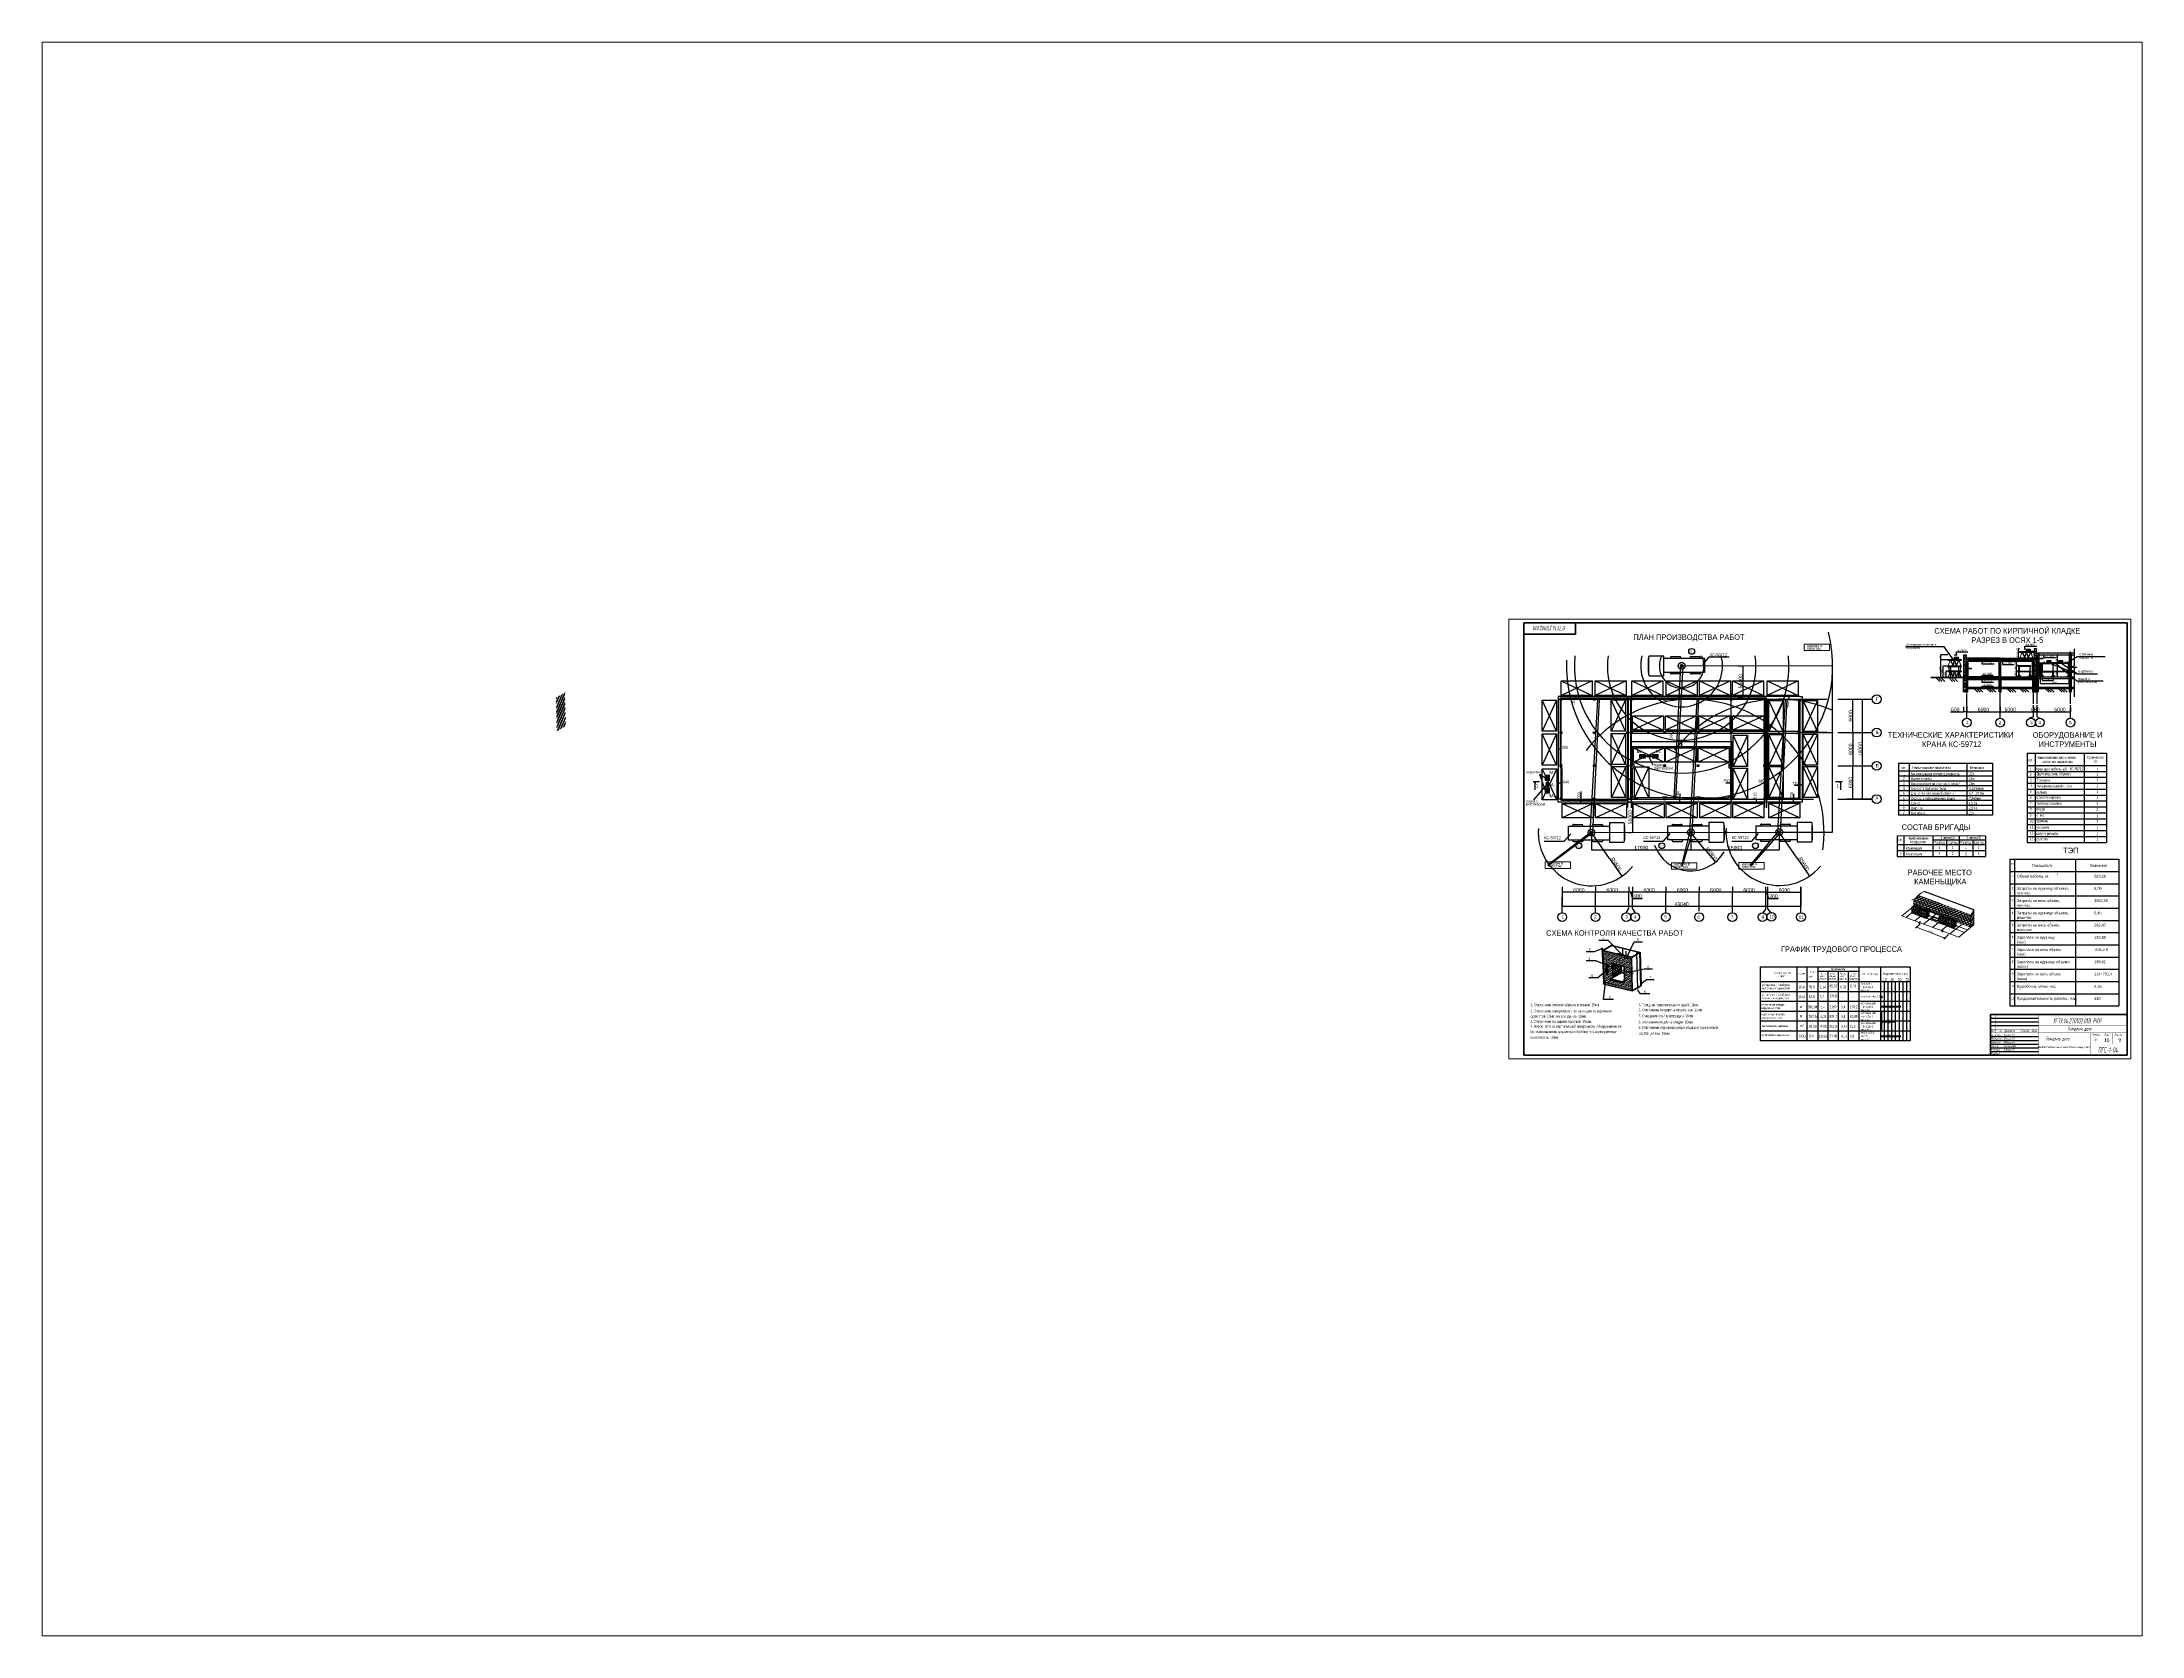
# Paper-space layout 'Лист1' of a CAD drawing. Header units: millimetres. Extents: x 26 to 231, y 20 to 176.
# The model-space entities are those that its viewports show. They can reach past a viewport. Long polylines and large blocks are cut down to what shows.
import ezdxf
from ezdxf.enums import TextEntityAlignment as Align

# ---------------------------------------------------------------- set-up
doc = ezdxf.new("R2010")
doc.units = ezdxf.units.MM
for name, pattern in [('ACAD_ISO02W100', [15, 12, -3]), ('ACAD_ISO03W100', [30, 12, -18]), ('CENTERX2', [101.6, 63.5, -12.7, 12.7, -12.7]), ('DASHED2', [9.525, 6.35, -3.175]), ('HIDDEN2', [4.7625, 3.175, -1.5875]), ('штрихпунктирная', [25.4, 12.7, -6.35, 0, -6.35])]:
    doc.linetypes.add(name, pattern=pattern)
doc.layers.add('chert', color=7, linetype='Continuous')
doc.layers.add('Декор', color=7, linetype='Continuous')
for name, color, linetype, lineweight in [('RAMKA', 142, 'Continuous', 30), ('RAZMER', 7, 'Continuous', 13), ('Text', 251, 'Continuous', 15), ('Заголовки', 7, 'Continuous', 13), ('ЛИНИИ_01', 4, 'Continuous', 9), ('ЛИНИИ_045', 250, 'Continuous', 60), ('Окна01', 6, 'Continuous', 13), ('размеры', 251, 'Continuous', 9), ('размеры для к', 18, 'Continuous', 25), ('размеры1', 250, 'Continuous', 18), ('стеновые панели', 18, 'ACAD_ISO03W100', 60)]:
    doc.layers.add(name, color=color, linetype=linetype, lineweight=lineweight)
doc.styles.add('annet', font='arial.ttf')
doc.styles.add('SPDS', font='SPDS.shx')
doc.styles.add('STYLE2', font='ESKD.SHX', dxfattribs={"width": 0.7, "oblique": 10, "height": 250})
doc.dimstyles.new('ISO-25', dxfattribs={"dimtxt": 2.5, "dimasz": 2.5, "dimexe": 1.25, "dimexo": 0.625, "dimtad": 1, "dimtxsty": 'Standard', "dimcen": 2.5, "dimadec": 0, "dimazin": 0, "dimtfac": 1, "dimtmove": 0, "dimatfit": 3, "dimfxl": 1, "dimarcsym": 0})
doc.dimstyles.new('Копия ISO-25', dxfattribs={"dimtxt": 150, "dimasz": 100, "dimexe": 1.25, "dimexo": 0.625, "dimgap": 100, "dimtad": 1, "dimtxsty": 'Standard', "dimblk": 'ARCHTICK', "dimcen": 2.5, "dimclrd": 5, "dimclre": 5, "dimclrt": 5, "dimadec": 0, "dimazin": 0, "dimtfac": 1, "dimtmove": 1, "dimatfit": 3, "dimfxl": 1.25, "dimarcsym": 0})
pattern_1 = [(45, (345536.4, 476569.53), (-300, 300), [])]
pattern_2 = [(50, (345536.4, 476569.53), (546.554, -47.81726), [57.15, -628.65]), (355, (345536.4, 476569.53), (-105.7285, 573.1699), [45.72, -502.92]), (100.451, (345581.94, 476565.55), (440.8275, 525.35006), [48.57, -534.27]), (46.1842, (345536.4, 476721.9), (813.2371, -126.127), [85.725, -942.975]), (96.6356, (345604.2, 476711.4), (712.2127, 742.2767), [72.855, -801.405]), (351.184, (345536.4, 476721.9), (712.2138, 742.2754), [68.58, -754.38]), (21, (345612.6, 476683.83), (454.84464, -306.79656), [57.15, -628.65]), (326, (345612.6, 476683.83), (185.4061, 552.5639), [45.72, -502.92]), (71.4514, (345650.5, 476658.26), (640.2495, 245.7686), [48.57, -534.27]), (37.5, (345536.4, 476569.53), (9.26581, 253.66512), [0, -496.824, 0, -510.54, 0, -504.825]), (7.5, (345536.4, 476569.53), (200.45899, 300.54172), [0, -291.084, 0, -485.394, 0, -192.405]), (327.5, (345366.47, 476569.53), (406.77179, -17.18623), [0, -190.5, 0, -594.36, 0, -788.67]), (317.5, (345290.27, 476569.53), (444.38754, 76.27947), [0, -247.65, 0, -394.716, 0, -560.07])]

# ---------------------------------------------------------------- blocks, each defined once
blk = doc.blocks.new('_ArchTick')
at = {"color": 0, "linetype": 'ByBlock', "const_width": 0.15}
blk.add_lwpolyline([(-0.5, -0.5), (0.5, 0.5)], dxfattribs=at)
blk = doc.blocks.new('*D5')
at = {"color": 0, "lineweight": -2, "transparency": 16777216}
for p, q in [((425828, 69432), (427061, 69432)), ((427060, 69432), (427060, 61191)), ((425828, 61191), (427061, 61191))]:
    blk.add_line(p, q, dxfattribs=at)
at = {"layer": 'Defpoints', "color": 0, "transparency": 16777216}
for p in [(425828, 69432), (425828, 61191), (427060, 61191)]:
    blk.add_point(p, dxfattribs=at)
at = {"color": 0, "lineweight": -2, "transparency": 16777216, "xscale": 100, "yscale": 100, "zscale": 100}
for p, rotation in [((427060, 69432), 90), ((427060, 61191), 270)]:
    blk.add_blockref('_ArchTick', p, dxfattribs=dict(at, rotation=rotation))
at = {"color": 0, "transparency": 16777216, "insert": (426460, 65311), "char_height": 1000, "attachment_point": 5, "rotation": 90}
blk.add_mtext('55000', dxfattribs=at)
blk = doc.blocks.new('*D6')
at = {"color": 0, "lineweight": -2, "transparency": 16777216}
for p, q in [((455638, 106214), (456871, 106214)), ((456870, 106214), (456870, 97973)), ((455638, 97973), (456871, 97973))]:
    blk.add_line(p, q, dxfattribs=at)
at = {"layer": 'Defpoints', "color": 0, "transparency": 16777216}
for p in [(455638, 106214), (455638, 97973), (456870, 97973)]:
    blk.add_point(p, dxfattribs=at)
at = {"color": 0, "lineweight": -2, "transparency": 16777216, "xscale": 100, "yscale": 100, "zscale": 100}
for p, rotation in [((456870, 106214), 90), ((456870, 97973), 270)]:
    blk.add_blockref('_ArchTick', p, dxfattribs=dict(at, rotation=rotation))
at = {"color": 0, "transparency": 16777216, "insert": (456270, 102094), "char_height": 1000, "attachment_point": 5, "rotation": 90}
blk.add_mtext('55000', dxfattribs=at)
blk = doc.blocks.new('*D7')
at = {"color": 0, "lineweight": -2, "transparency": 16777216}
blk.add_line((420875, 54141), (424202, 49348), dxfattribs=at)
at = {"layer": 'Defpoints', "color": 0, "transparency": 16777216}
for p in [(415990, 61180), (424202, 49348)]:
    blk.add_point(p, dxfattribs=at)
at = {"color": 0, "lineweight": -2, "transparency": 16777216, "xscale": 100, "yscale": 100, "zscale": 100, "rotation": 304.7637966516641}
blk.add_blockref('_ArchTick', (424202, 49348), dxfattribs=at)
at = {"color": 0, "transparency": 16777216, "insert": (422661, 52621), "char_height": 1000, "attachment_point": 5, "rotation": 304.7638}
blk.add_mtext('R9600', dxfattribs=at)
blk = doc.blocks.new('*D8')
at = {"color": 0, "lineweight": -2, "transparency": 16777216}
blk.add_line((471630, 54215), (474957, 49422), dxfattribs=at)
at = {"layer": 'Defpoints', "color": 0, "transparency": 16777216}
for p in [(466745, 61253), (474957, 49422)]:
    blk.add_point(p, dxfattribs=at)
at = {"color": 0, "lineweight": -2, "transparency": 16777216, "xscale": 100, "yscale": 100, "zscale": 100, "rotation": 304.7637966516633}
blk.add_blockref('_ArchTick', (474957, 49422), dxfattribs=at)
at = {"color": 0, "transparency": 16777216, "insert": (473415, 52695), "char_height": 1000, "attachment_point": 5, "rotation": 304.7638}
blk.add_mtext('R9600', dxfattribs=at)
blk = doc.blocks.new('*D9')
at = {"color": 0, "lineweight": -2, "transparency": 16777216}
blk.add_line((446462, 56813), (449467, 53156), dxfattribs=at)
at = {"layer": 'Defpoints', "color": 0, "transparency": 16777216}
for p in [(442864, 61191), (449467, 53156)]:
    blk.add_point(p, dxfattribs=at)
at = {"color": 0, "lineweight": -2, "transparency": 16777216, "xscale": 100, "yscale": 100, "zscale": 100, "rotation": 309.4123738455189}
blk.add_blockref('_ArchTick', (449467, 53156), dxfattribs=at)
at = {"color": 0, "transparency": 16777216, "insert": (448364, 55443), "char_height": 1000, "attachment_point": 5, "rotation": 309.41237}
blk.add_mtext('R6900', dxfattribs=at)
blk = doc.blocks.new('*D10')
at = {"color": 0, "lineweight": -2, "transparency": 16777216}
for p, q in [((463619, 46511), (463619, 45022)), ((472619, 46511), (472619, 45022)), ((463619, 45023), (472619, 45023))]:
    blk.add_line(p, q, dxfattribs=at)
at = {"layer": 'Defpoints', "color": 0, "transparency": 16777216}
for p in [(463619, 46512), (472619, 46512), (472619, 45023)]:
    blk.add_point(p, dxfattribs=at)
at = {"color": 0, "lineweight": -2, "transparency": 16777216, "xscale": 100, "yscale": 100, "zscale": 100, "rotation": 180}
blk.add_blockref('_ArchTick', (463619, 45023), dxfattribs=at)
at = {"color": 0, "lineweight": -2, "transparency": 16777216, "xscale": 100, "yscale": 100, "zscale": 100}
blk.add_blockref('_ArchTick', (472619, 45023), dxfattribs=at)
at = {"color": 0, "transparency": 16777216, "insert": (468119, 45623), "char_height": 1000, "attachment_point": 5}
blk.add_mtext('6000', dxfattribs=at)
blk = doc.blocks.new('*D11')
at = {"color": 0, "lineweight": -2, "transparency": 16777216}
for p, q in [((463079, 45493), (463079, 45022)), ((463079, 45023), (463619, 45023)), ((463349, 45023), (463844, 43372)), ((463619, 45413), (463619, 45022)), ((463844, 43372), (466544, 43372))]:
    blk.add_line(p, q, dxfattribs=at)
at = {"layer": 'Defpoints', "color": 0, "transparency": 16777216}
for p in [(463079, 45494), (463619, 45414), (463619, 45023)]:
    blk.add_point(p, dxfattribs=at)
at = {"color": 0, "lineweight": -2, "transparency": 16777216, "xscale": 100, "yscale": 100, "zscale": 100, "rotation": 180}
blk.add_blockref('_ArchTick', (463079, 45023), dxfattribs=at)
at = {"color": 0, "lineweight": -2, "transparency": 16777216, "xscale": 100, "yscale": 100, "zscale": 100}
blk.add_blockref('_ArchTick', (463619, 45023), dxfattribs=at)
at = {"color": 0, "transparency": 16777216, "insert": (465194, 43972), "char_height": 1000, "attachment_point": 5}
blk.add_mtext('360', dxfattribs=at)
blk = doc.blocks.new('*D12')
at = {"color": 0, "lineweight": -2, "transparency": 16777216}
for p, q in [((454079, 46511), (454079, 45022)), ((463079, 45023), (454079, 45023)), ((463079, 45412), (463079, 45022))]:
    blk.add_line(p, q, dxfattribs=at)
at = {"layer": 'Defpoints', "color": 0, "transparency": 16777216}
for p in [(454079, 46512), (454079, 45023), (463079, 45413)]:
    blk.add_point(p, dxfattribs=at)
at = {"color": 0, "lineweight": -2, "transparency": 16777216, "xscale": 100, "yscale": 100, "zscale": 100, "rotation": 180}
blk.add_blockref('_ArchTick', (454079, 45023), dxfattribs=at)
at = {"color": 0, "lineweight": -2, "transparency": 16777216, "xscale": 100, "yscale": 100, "zscale": 100}
blk.add_blockref('_ArchTick', (463079, 45023), dxfattribs=at)
at = {"color": 0, "transparency": 16777216, "insert": (458579, 45623), "char_height": 1000, "attachment_point": 5}
blk.add_mtext('6000', dxfattribs=at)
blk = doc.blocks.new('*D13')
at = {"color": 0, "lineweight": -2, "transparency": 16777216}
for p, q in [((445079, 46511), (445079, 45022)), ((454079, 46510), (454079, 45022)), ((454079, 45023), (445079, 45023))]:
    blk.add_line(p, q, dxfattribs=at)
at = {"layer": 'Defpoints', "color": 0, "transparency": 16777216}
for p in [(445079, 46512), (454079, 46511), (445079, 45023)]:
    blk.add_point(p, dxfattribs=at)
at = {"color": 0, "lineweight": -2, "transparency": 16777216, "xscale": 100, "yscale": 100, "zscale": 100, "rotation": 180}
blk.add_blockref('_ArchTick', (445079, 45023), dxfattribs=at)
at = {"color": 0, "lineweight": -2, "transparency": 16777216, "xscale": 100, "yscale": 100, "zscale": 100}
blk.add_blockref('_ArchTick', (454079, 45023), dxfattribs=at)
at = {"color": 0, "transparency": 16777216, "insert": (449579, 45623), "char_height": 1000, "attachment_point": 5}
blk.add_mtext('6000', dxfattribs=at)
blk = doc.blocks.new('*D14')
at = {"color": 0, "lineweight": -2, "transparency": 16777216}
for p, q in [((427079, 46511), (427079, 45020)), ((436079, 46511), (436079, 45020)), ((436079, 45021), (427079, 45021))]:
    blk.add_line(p, q, dxfattribs=at)
at = {"layer": 'Defpoints', "color": 0, "transparency": 16777216}
for p in [(427079, 46512), (436079, 46512), (427079, 45021)]:
    blk.add_point(p, dxfattribs=at)
at = {"color": 0, "lineweight": -2, "transparency": 16777216, "xscale": 100, "yscale": 100, "zscale": 100, "rotation": 180}
blk.add_blockref('_ArchTick', (427079, 45021), dxfattribs=at)
at = {"color": 0, "lineweight": -2, "transparency": 16777216, "xscale": 100, "yscale": 100, "zscale": 100}
blk.add_blockref('_ArchTick', (436079, 45021), dxfattribs=at)
at = {"color": 0, "transparency": 16777216, "insert": (431579, 45621), "char_height": 1000, "attachment_point": 5}
blk.add_mtext('6000', dxfattribs=at)
blk = doc.blocks.new('*D15')
at = {"color": 0, "lineweight": -2, "transparency": 16777216}
for p, q in [((426059, 46512), (426059, 45020)), ((427079, 46511), (427079, 45020)), ((427079, 45021), (426059, 45021)), ((426569, 45021), (427064, 43370)), ((427064, 43370), (429764, 43370))]:
    blk.add_line(p, q, dxfattribs=at)
at = {"layer": 'Defpoints', "color": 0, "transparency": 16777216}
for p in [(426059, 46512), (427079, 46512), (426059, 45021)]:
    blk.add_point(p, dxfattribs=at)
at = {"color": 0, "lineweight": -2, "transparency": 16777216, "xscale": 100, "yscale": 100, "zscale": 100, "rotation": 180}
blk.add_blockref('_ArchTick', (426059, 45021), dxfattribs=at)
at = {"color": 0, "lineweight": -2, "transparency": 16777216, "xscale": 100, "yscale": 100, "zscale": 100}
blk.add_blockref('_ArchTick', (427079, 45021), dxfattribs=at)
at = {"color": 0, "transparency": 16777216, "insert": (428414, 43970), "char_height": 1000, "attachment_point": 5}
blk.add_mtext('680', dxfattribs=at)
blk = doc.blocks.new('*D16')
at = {"color": 0, "lineweight": -2, "transparency": 16777216}
for p, q in [((417059, 46511), (417059, 45020)), ((426059, 46511), (426059, 45020)), ((426059, 45021), (417059, 45021))]:
    blk.add_line(p, q, dxfattribs=at)
at = {"layer": 'Defpoints', "color": 0, "transparency": 16777216}
for p in [(417059, 46511), (426059, 46511), (417059, 45021)]:
    blk.add_point(p, dxfattribs=at)
at = {"color": 0, "lineweight": -2, "transparency": 16777216, "xscale": 100, "yscale": 100, "zscale": 100, "rotation": 180}
blk.add_blockref('_ArchTick', (417059, 45021), dxfattribs=at)
at = {"color": 0, "lineweight": -2, "transparency": 16777216, "xscale": 100, "yscale": 100, "zscale": 100}
blk.add_blockref('_ArchTick', (426059, 45021), dxfattribs=at)
at = {"color": 0, "transparency": 16777216, "insert": (421559, 45621), "char_height": 1000, "attachment_point": 5}
blk.add_mtext('6000', dxfattribs=at)
blk = doc.blocks.new('*D17')
at = {"color": 0, "lineweight": -2, "transparency": 16777216}
for p, q in [((408059, 46512), (408059, 45020)), ((417059, 46510), (417059, 45020)), ((417059, 45021), (408059, 45021))]:
    blk.add_line(p, q, dxfattribs=at)
at = {"layer": 'Defpoints', "color": 0, "transparency": 16777216}
for p in [(408059, 46512), (417059, 46510), (408059, 45021)]:
    blk.add_point(p, dxfattribs=at)
at = {"color": 0, "lineweight": -2, "transparency": 16777216, "xscale": 100, "yscale": 100, "zscale": 100, "rotation": 180}
blk.add_blockref('_ArchTick', (408059, 45021), dxfattribs=at)
at = {"color": 0, "lineweight": -2, "transparency": 16777216, "xscale": 100, "yscale": 100, "zscale": 100}
blk.add_blockref('_ArchTick', (417059, 45021), dxfattribs=at)
at = {"color": 0, "transparency": 16777216, "insert": (412559, 45621), "char_height": 1000, "attachment_point": 5}
blk.add_mtext('6000', dxfattribs=at)
blk = doc.blocks.new('*D18')
at = {"color": 0, "lineweight": -2, "transparency": 16777216}
for p, q in [((472619, 45656), (472619, 41245)), ((408059, 45431), (408059, 41245)), ((408059, 41246), (472619, 41246))]:
    blk.add_line(p, q, dxfattribs=at)
at = {"layer": 'Defpoints', "color": 0, "transparency": 16777216}
for p in [(472619, 45657), (408059, 45432), (472619, 41246)]:
    blk.add_point(p, dxfattribs=at)
at = {"color": 0, "lineweight": -2, "transparency": 16777216, "xscale": 100, "yscale": 100, "zscale": 100, "rotation": 180}
blk.add_blockref('_ArchTick', (408059, 41246), dxfattribs=at)
at = {"color": 0, "lineweight": -2, "transparency": 16777216, "xscale": 100, "yscale": 100, "zscale": 100}
blk.add_blockref('_ArchTick', (472619, 41246), dxfattribs=at)
at = {"color": 0, "transparency": 16777216, "insert": (440339, 41846), "char_height": 1000, "attachment_point": 5}
blk.add_mtext('43040', dxfattribs=at)
blk = doc.blocks.new('*D19')
at = {"color": 0, "lineweight": -2, "transparency": 16777216}
for p, q in [((436079, 46511), (436079, 45020)), ((445079, 45730), (445079, 45020)), ((445079, 45021), (436079, 45021))]:
    blk.add_line(p, q, dxfattribs=at)
at = {"layer": 'Defpoints', "color": 0, "transparency": 16777216}
for p in [(436079, 46512), (445079, 45731), (436079, 45021)]:
    blk.add_point(p, dxfattribs=at)
at = {"color": 0, "lineweight": -2, "transparency": 16777216, "xscale": 100, "yscale": 100, "zscale": 100, "rotation": 180}
blk.add_blockref('_ArchTick', (436079, 45021), dxfattribs=at)
at = {"color": 0, "lineweight": -2, "transparency": 16777216, "xscale": 100, "yscale": 100, "zscale": 100}
blk.add_blockref('_ArchTick', (445079, 45021), dxfattribs=at)
at = {"color": 0, "transparency": 16777216, "insert": (440579, 45621), "char_height": 1000, "attachment_point": 5}
blk.add_mtext('6000', dxfattribs=at)
blk = doc.blocks.new('*D20')
at = {"color": 0, "lineweight": -2, "transparency": 16777216}
for p, q in [((482596, 79210), (486641, 79210)), ((486640, 70210), (486640, 79210)), ((482596, 70210), (486641, 70210))]:
    blk.add_line(p, q, dxfattribs=at)
at = {"layer": 'Defpoints', "color": 0, "transparency": 16777216}
for p in [(482596, 79210), (486640, 79210), (482596, 70210)]:
    blk.add_point(p, dxfattribs=at)
at = {"color": 0, "lineweight": -2, "transparency": 16777216, "xscale": 100, "yscale": 100, "zscale": 100}
for p, rotation in [((486640, 79210), 90), ((486640, 70210), 270)]:
    blk.add_blockref('_ArchTick', p, dxfattribs=dict(at, rotation=rotation))
at = {"color": 0, "transparency": 16777216, "insert": (486040, 74710), "char_height": 1000, "attachment_point": 5, "rotation": 90}
blk.add_mtext('6000', dxfattribs=at)
blk = doc.blocks.new('*D21')
at = {"color": 0, "lineweight": -2, "transparency": 16777216}
for p, q in [((482597, 97210), (486641, 97210)), ((486640, 88210), (486640, 97210)), ((482597, 88210), (486641, 88210))]:
    blk.add_line(p, q, dxfattribs=at)
at = {"layer": 'Defpoints', "color": 0, "transparency": 16777216}
for p in [(482597, 97210), (486640, 97210), (482597, 88210)]:
    blk.add_point(p, dxfattribs=at)
at = {"color": 0, "lineweight": -2, "transparency": 16777216, "xscale": 100, "yscale": 100, "zscale": 100}
for p, rotation in [((486640, 97210), 90), ((486640, 88210), 270)]:
    blk.add_blockref('_ArchTick', p, dxfattribs=dict(at, rotation=rotation))
at = {"color": 0, "transparency": 16777216, "insert": (486040, 92710), "char_height": 1000, "attachment_point": 5, "rotation": 90}
blk.add_mtext('6000', dxfattribs=at)
blk = doc.blocks.new('*D22')
at = {"color": 0, "lineweight": -2, "transparency": 16777216}
for p, q in [((483181, 97210), (489297, 97210)), ((489296, 70210), (489296, 97210)), ((483181, 70210), (489297, 70210))]:
    blk.add_line(p, q, dxfattribs=at)
at = {"layer": 'Defpoints', "color": 0, "transparency": 16777216}
for p in [(483181, 97210), (489296, 97210), (483181, 70210)]:
    blk.add_point(p, dxfattribs=at)
at = {"color": 0, "lineweight": -2, "transparency": 16777216, "xscale": 100, "yscale": 100, "zscale": 100}
for p, rotation in [((489296, 97210), 90), ((489296, 70210), 270)]:
    blk.add_blockref('_ArchTick', p, dxfattribs=dict(at, rotation=rotation))
at = {"color": 0, "transparency": 16777216, "insert": (488696, 83710), "char_height": 1000, "attachment_point": 5, "rotation": 90}
blk.add_mtext('18000', dxfattribs=at)
blk = doc.blocks.new('*D23')
at = {"color": 0, "lineweight": -2, "transparency": 16777216}
for p, q in [((482598, 88210), (486641, 88210)), ((486640, 88210), (486640, 79210)), ((482600, 79210), (486641, 79210))]:
    blk.add_line(p, q, dxfattribs=at)
at = {"layer": 'Defpoints', "color": 0, "transparency": 16777216}
for p in [(482598, 88210), (482600, 79210), (486640, 79210)]:
    blk.add_point(p, dxfattribs=at)
at = {"color": 0, "lineweight": -2, "transparency": 16777216, "xscale": 100, "yscale": 100, "zscale": 100}
for p, rotation in [((486640, 88210), 90), ((486640, 79210), 270)]:
    blk.add_blockref('_ArchTick', p, dxfattribs=dict(at, rotation=rotation))
at = {"color": 0, "transparency": 16777216, "insert": (486040, 83710), "char_height": 1000, "attachment_point": 5, "rotation": 90}
blk.add_mtext('6000', dxfattribs=at)
blk = doc.blocks.new('*D24')
at = {"color": 0, "lineweight": -2, "transparency": 16777216}
for p, q in [((517489, 95203), (517489, 93843)), ((517489, 93844), (526489, 93844)), ((526489, 95203), (526489, 93843))]:
    blk.add_line(p, q, dxfattribs=at)
at = {"layer": 'Defpoints', "color": 0, "transparency": 16777216}
for p in [(517489, 95203), (526489, 95203), (526489, 93844)]:
    blk.add_point(p, dxfattribs=at)
at = {"color": 0, "lineweight": -2, "transparency": 16777216, "xscale": 100, "yscale": 100, "zscale": 100, "rotation": 180}
blk.add_blockref('_ArchTick', (517489, 93844), dxfattribs=at)
at = {"color": 0, "lineweight": -2, "transparency": 16777216, "xscale": 100, "yscale": 100, "zscale": 100}
blk.add_blockref('_ArchTick', (526489, 93844), dxfattribs=at)
at = {"color": 0, "transparency": 16777216, "insert": (521989, 94444), "char_height": 1000, "attachment_point": 5}
blk.add_mtext('6000', dxfattribs=at)
blk = doc.blocks.new('*D25')
at = {"color": 0, "lineweight": -2, "transparency": 16777216}
for p, q in [((526489, 95202), (526489, 93843)), ((526489, 93844), (535489, 93844)), ((535489, 94976), (535489, 93843))]:
    blk.add_line(p, q, dxfattribs=at)
at = {"layer": 'Defpoints', "color": 0, "transparency": 16777216}
for p in [(526489, 95202), (535489, 94977), (535489, 93844)]:
    blk.add_point(p, dxfattribs=at)
at = {"color": 0, "lineweight": -2, "transparency": 16777216, "xscale": 100, "yscale": 100, "zscale": 100, "rotation": 180}
blk.add_blockref('_ArchTick', (526489, 93844), dxfattribs=at)
at = {"color": 0, "lineweight": -2, "transparency": 16777216, "xscale": 100, "yscale": 100, "zscale": 100}
blk.add_blockref('_ArchTick', (535489, 93844), dxfattribs=at)
at = {"color": 0, "transparency": 16777216, "insert": (529220, 94444), "char_height": 1000, "attachment_point": 5}
blk.add_mtext('6000', dxfattribs=at)
blk = doc.blocks.new('*D26')
at = {"color": 0, "lineweight": -2, "transparency": 16777216}
for p, q in [((535489, 94975), (535489, 93843)), ((535489, 93844), (536509, 93844)), ((536509, 94975), (536509, 93843))]:
    blk.add_line(p, q, dxfattribs=at)
at = {"layer": 'Defpoints', "color": 0, "transparency": 16777216}
for p in [(535489, 94976), (536509, 94976), (536509, 93844)]:
    blk.add_point(p, dxfattribs=at)
at = {"color": 0, "lineweight": -2, "transparency": 16777216, "xscale": 100, "yscale": 100, "zscale": 100, "rotation": 180}
blk.add_blockref('_ArchTick', (535489, 93844), dxfattribs=at)
at = {"color": 0, "lineweight": -2, "transparency": 16777216, "xscale": 100, "yscale": 100, "zscale": 100}
blk.add_blockref('_ArchTick', (536509, 93844), dxfattribs=at)
at = {"color": 0, "transparency": 16777216, "insert": (535999, 94444), "char_height": 1000, "attachment_point": 5}
blk.add_mtext('680', dxfattribs=at)
blk = doc.blocks.new('*D27')
at = {"color": 0, "lineweight": -2, "transparency": 16777216}
for p, q in [((536509, 94974), (536509, 93843)), ((536509, 93844), (545509, 93844)), ((545509, 94974), (545509, 93843))]:
    blk.add_line(p, q, dxfattribs=at)
at = {"layer": 'Defpoints', "color": 0, "transparency": 16777216}
for p in [(536509, 94975), (545509, 94975), (545509, 93844)]:
    blk.add_point(p, dxfattribs=at)
at = {"color": 0, "lineweight": -2, "transparency": 16777216, "xscale": 100, "yscale": 100, "zscale": 100, "rotation": 180}
blk.add_blockref('_ArchTick', (536509, 93844), dxfattribs=at)
at = {"color": 0, "lineweight": -2, "transparency": 16777216, "xscale": 100, "yscale": 100, "zscale": 100}
blk.add_blockref('_ArchTick', (545509, 93844), dxfattribs=at)
at = {"color": 0, "transparency": 16777216, "insert": (542663, 94444), "char_height": 1000, "attachment_point": 5}
blk.add_mtext('6000', dxfattribs=at)
blk = doc.blocks.new('*D28')
at = {"color": 0, "lineweight": -2, "transparency": 16777216}
for p, q in [((513063, 93844), (516589, 93844)), ((516589, 95202), (516589, 93843)), ((517489, 93844), (516589, 93844)), ((517489, 95202), (517489, 93843))]:
    blk.add_line(p, q, dxfattribs=at)
at = {"layer": 'Defpoints', "color": 0, "transparency": 16777216}
for p in [(516589, 95202), (516589, 93844), (517489, 95202)]:
    blk.add_point(p, dxfattribs=at)
at = {"color": 0, "lineweight": -2, "transparency": 16777216, "xscale": 100, "yscale": 100, "zscale": 100, "rotation": 180}
blk.add_blockref('_ArchTick', (516589, 93844), dxfattribs=at)
at = {"color": 0, "lineweight": -2, "transparency": 16777216, "xscale": 100, "yscale": 100, "zscale": 100}
blk.add_blockref('_ArchTick', (517489, 93844), dxfattribs=at)
at = {"color": 0, "transparency": 16777216, "insert": (514330, 94444), "char_height": 1000, "attachment_point": 5}
blk.add_mtext('600', dxfattribs=at)
blk = doc.blocks.new('*D29')
at = {"color": 0, "lineweight": -2, "transparency": 16777216}
for p, q in [((516709, 105573), (516709, 105388)), ((517264, 105389), (516709, 105389)), ((517264, 105573), (517264, 105388)), ((518831, 105389), (517264, 105389))]:
    blk.add_line(p, q, dxfattribs=at)
at = {"layer": 'Defpoints', "color": 0, "transparency": 16777216}
for p in [(516709, 105573), (516709, 105389), (517264, 105573)]:
    blk.add_point(p, dxfattribs=at)
at = {"color": 0, "lineweight": -2, "transparency": 16777216, "xscale": 100, "yscale": 100, "zscale": 100, "rotation": 180}
blk.add_blockref('_ArchTick', (516709, 105389), dxfattribs=at)
at = {"color": 0, "lineweight": -2, "transparency": 16777216, "xscale": 100, "yscale": 100, "zscale": 100}
blk.add_blockref('_ArchTick', (517264, 105389), dxfattribs=at)
at = {"color": 0, "transparency": 16777216, "insert": (518231, 105689), "char_height": 400, "attachment_point": 5}
blk.add_mtext('640', dxfattribs=at)
blk = doc.blocks.new('*D30')
at = {"color": 0, "lineweight": -2, "transparency": 16777216}
for p, q in [((535715, 106900), (535715, 108119)), ((535715, 108118), (536285, 108118)), ((536285, 108118), (536285, 108119)), ((538169, 108118), (536285, 108118))]:
    blk.add_line(p, q, dxfattribs=at)
at = {"layer": 'Defpoints', "color": 0, "transparency": 16777216}
for p in [(536285, 108118), (536285, 108118), (535715, 106899)]:
    blk.add_point(p, dxfattribs=at)
at = {"color": 0, "lineweight": -2, "transparency": 16777216, "xscale": 100, "yscale": 100, "zscale": 100, "rotation": 180}
blk.add_blockref('_ArchTick', (535715, 108118), dxfattribs=at)
at = {"color": 0, "lineweight": -2, "transparency": 16777216, "xscale": 100, "yscale": 100, "zscale": 100}
blk.add_blockref('_ArchTick', (536285, 108118), dxfattribs=at)
at = {"color": 0, "transparency": 16777216, "insert": (537569, 108418), "char_height": 400, "attachment_point": 5}
blk.add_mtext('570', dxfattribs=at)
blk = doc.blocks.new('*D59')
at = {"color": 0, "lineweight": -2, "transparency": 16777216}
for p, q in [((512307, 104821), (511781, 104821)), ((512307, 103095), (511781, 103095)), ((511783, 104821), (511783, 103095))]:
    blk.add_line(p, q, dxfattribs=at)
at = {"layer": 'Defpoints', "color": 0, "transparency": 16777216}
for p in [(511783, 103095), (512308, 104821), (512308, 103095)]:
    blk.add_point(p, dxfattribs=at)
at = {"color": 0, "lineweight": -2, "transparency": 16777216, "xscale": 100, "yscale": 100, "zscale": 100}
for p, rotation in [((511783, 104821), 90), ((511783, 103095), 270)]:
    blk.add_blockref('_ArchTick', p, dxfattribs=dict(at, rotation=rotation))
at = {"color": 0, "transparency": 16777216, "insert": (511483, 103958), "char_height": 400, "attachment_point": 5, "rotation": 90}
blk.add_mtext('1150', dxfattribs=at)
blk = doc.blocks.new('*D31')
at = {"color": 0, "lineweight": -2, "transparency": 16777216}
for p, q in [((512307, 106170), (511117, 106170)), ((512307, 103095), (511117, 103095)), ((511118, 103095), (511118, 106170))]:
    blk.add_line(p, q, dxfattribs=at)
at = {"layer": 'Defpoints', "color": 0, "transparency": 16777216}
for p in [(511118, 106170), (512308, 106170), (512308, 103095)]:
    blk.add_point(p, dxfattribs=at)
at = {"color": 0, "lineweight": -2, "transparency": 16777216, "xscale": 100, "yscale": 100, "zscale": 100}
for p, rotation in [((511118, 106170), 90), ((511118, 103095), 270)]:
    blk.add_blockref('_ArchTick', p, dxfattribs=dict(at, rotation=rotation))
at = {"color": 0, "transparency": 16777216, "insert": (510818, 104633), "char_height": 400, "attachment_point": 5, "rotation": 90}
blk.add_mtext('2050', dxfattribs=at)
blk = doc.blocks.new('*D60')
at = {"color": 0, "lineweight": -2, "transparency": 16777216}
for p, q in [((512304, 107893), (510453, 107893)), ((512306, 103095), (510453, 103095)), ((510454, 103095), (510454, 107893))]:
    blk.add_line(p, q, dxfattribs=at)
at = {"layer": 'Defpoints', "color": 0, "transparency": 16777216}
for p in [(510454, 107893), (512305, 107893), (512307, 103095)]:
    blk.add_point(p, dxfattribs=at)
at = {"color": 0, "lineweight": -2, "transparency": 16777216, "xscale": 100, "yscale": 100, "zscale": 100}
for p, rotation in [((510454, 107893), 90), ((510454, 103095), 270)]:
    blk.add_blockref('_ArchTick', p, dxfattribs=dict(at, rotation=rotation))
at = {"color": 0, "transparency": 16777216, "insert": (510154, 105494), "char_height": 400, "attachment_point": 5, "rotation": 90}
blk.add_mtext('3200', dxfattribs=at)
blk = doc.blocks.new('*D32')
at = {"color": 0, "lineweight": -2, "transparency": 16777216}
for p, q in [((512308, 109246), (510453, 109246)), ((510454, 107893), (510454, 109246)), ((512304, 107893), (510453, 107893))]:
    blk.add_line(p, q, dxfattribs=at)
at = {"layer": 'Defpoints', "color": 0, "transparency": 16777216}
for p in [(510454, 109246), (512308, 109246), (512304, 107893)]:
    blk.add_point(p, dxfattribs=at)
at = {"color": 0, "lineweight": -2, "transparency": 16777216, "xscale": 100, "yscale": 100, "zscale": 100}
for p, rotation in [((510454, 109246), 90), ((510454, 107893), 270)]:
    blk.add_blockref('_ArchTick', p, dxfattribs=dict(at, rotation=rotation))
at = {"color": 0, "transparency": 16777216, "insert": (510154, 108570), "char_height": 400, "attachment_point": 5, "rotation": 90}
blk.add_mtext('700', dxfattribs=at)
blk = doc.blocks.new('*D61')
at = {"color": 0, "lineweight": -2, "transparency": 16777216}
for p, q in [((531738, 110069), (531462, 110069)), ((531738, 108343), (531462, 108343)), ((531463, 108343), (531463, 110069))]:
    blk.add_line(p, q, dxfattribs=at)
at = {"layer": 'Defpoints', "color": 0, "transparency": 16777216}
for p in [(531463, 110069), (531739, 110069), (531739, 108343)]:
    blk.add_point(p, dxfattribs=at)
at = {"color": 0, "lineweight": -2, "transparency": 16777216, "xscale": 100, "yscale": 100, "zscale": 100}
for p, rotation in [((531463, 110069), 90), ((531463, 108343), 270)]:
    blk.add_blockref('_ArchTick', p, dxfattribs=dict(at, rotation=rotation))
at = {"color": 0, "transparency": 16777216, "insert": (531163, 109206), "char_height": 400, "attachment_point": 5, "rotation": 90}
blk.add_mtext('1150', dxfattribs=at)
blk = doc.blocks.new('*D44')
at = {"color": 0, "lineweight": -2, "transparency": 16777216}
for p, q in [((531738, 110836), (531462, 110836)), ((531738, 110069), (531462, 110069)), ((531463, 110069), (531463, 110836))]:
    blk.add_line(p, q, dxfattribs=at)
at = {"layer": 'Defpoints', "color": 0, "transparency": 16777216}
for p in [(531463, 110836), (531738, 110836), (531739, 110069)]:
    blk.add_point(p, dxfattribs=at)
at = {"color": 0, "lineweight": -2, "transparency": 16777216, "xscale": 100, "yscale": 100, "zscale": 100}
for p, rotation in [((531463, 110836), 90), ((531463, 110069), 270)]:
    blk.add_blockref('_ArchTick', p, dxfattribs=dict(at, rotation=rotation))
at = {"color": 0, "transparency": 16777216, "insert": (531163, 110658), "char_height": 400, "attachment_point": 5, "rotation": 90}
blk.add_mtext('570', dxfattribs=at)
blk = doc.blocks.new('*D62')
at = {"color": 0, "lineweight": -2, "transparency": 16777216}
for p, q in [((531370, 104806), (530795, 104806)), ((531370, 103306), (530795, 103306)), ((530796, 104806), (530796, 103306))]:
    blk.add_line(p, q, dxfattribs=at)
at = {"layer": 'Defpoints', "color": 0, "transparency": 16777216}
for p in [(530796, 103306), (531371, 104806), (531371, 103306)]:
    blk.add_point(p, dxfattribs=at)
at = {"color": 0, "lineweight": -2, "transparency": 16777216, "xscale": 100, "yscale": 100, "zscale": 100}
for p, rotation in [((530796, 104806), 90), ((530796, 103306), 270)]:
    blk.add_blockref('_ArchTick', p, dxfattribs=dict(at, rotation=rotation))
at = {"color": 0, "transparency": 16777216, "insert": (530496, 104056), "char_height": 400, "attachment_point": 5, "rotation": 90}
blk.add_mtext('1000', dxfattribs=at)
blk = doc.blocks.new('*D45')
at = {"color": 0, "lineweight": -2, "transparency": 16777216}
for p, q in [((531370, 106306), (530795, 106306)), ((531370, 104806), (530795, 104806)), ((530796, 106306), (530796, 104806))]:
    blk.add_line(p, q, dxfattribs=at)
at = {"layer": 'Defpoints', "color": 0, "transparency": 16777216}
for p in [(530796, 104806), (531371, 106306), (531371, 104806)]:
    blk.add_point(p, dxfattribs=at)
at = {"color": 0, "lineweight": -2, "transparency": 16777216, "xscale": 100, "yscale": 100, "zscale": 100}
for p, rotation in [((530796, 106306), 90), ((530796, 104806), 270)]:
    blk.add_blockref('_ArchTick', p, dxfattribs=dict(at, rotation=rotation))
at = {"color": 0, "transparency": 16777216, "insert": (530496, 105556), "char_height": 400, "attachment_point": 5, "rotation": 90}
blk.add_mtext('1000', dxfattribs=at)
blk = doc.blocks.new('*D46')
at = {"color": 0, "lineweight": -2, "transparency": 16777216}
for p, q in [((531370, 107896), (530795, 107896)), ((531370, 106306), (530795, 106306)), ((530796, 107896), (530796, 106306))]:
    blk.add_line(p, q, dxfattribs=at)
at = {"layer": 'Defpoints', "color": 0, "transparency": 16777216}
for p in [(530796, 106306), (531371, 107896), (531371, 106306)]:
    blk.add_point(p, dxfattribs=at)
at = {"color": 0, "lineweight": -2, "transparency": 16777216, "xscale": 100, "yscale": 100, "zscale": 100}
for p, rotation in [((530796, 107896), 90), ((530796, 106306), 270)]:
    blk.add_blockref('_ArchTick', p, dxfattribs=dict(at, rotation=rotation))
at = {"color": 0, "transparency": 16777216, "insert": (530496, 107101), "char_height": 400, "attachment_point": 5, "rotation": 90}
blk.add_mtext('1000', dxfattribs=at)
blk = doc.blocks.new('*D63')
at = {"color": 0, "lineweight": -2, "transparency": 16777216}
for p, q in [((541028, 104761), (541997, 104761)), ((541028, 103261), (541997, 103261)), ((541996, 103261), (541996, 104761))]:
    blk.add_line(p, q, dxfattribs=at)
at = {"layer": 'Defpoints', "color": 0, "transparency": 16777216}
for p in [(541027, 104761), (541027, 103261), (541996, 104761)]:
    blk.add_point(p, dxfattribs=at)
at = {"color": 0, "lineweight": -2, "transparency": 16777216, "xscale": 100, "yscale": 100, "zscale": 100}
for p, rotation in [((541996, 104761), 90), ((541996, 103261), 270)]:
    blk.add_blockref('_ArchTick', p, dxfattribs=dict(at, rotation=rotation))
at = {"color": 0, "transparency": 16777216, "insert": (541696, 104011), "char_height": 400, "attachment_point": 5, "rotation": 90}
blk.add_mtext('1000', dxfattribs=at)
blk = doc.blocks.new('*D64')
at = {"color": 0, "lineweight": -2, "transparency": 16777216}
for p, q in [((541027, 107011), (541999, 107011)), ((541028, 104761), (541999, 104761)), ((541997, 104761), (541997, 107011))]:
    blk.add_line(p, q, dxfattribs=at)
at = {"layer": 'Defpoints', "color": 0, "transparency": 16777216}
for p in [(541026, 107011), (541028, 104761), (541997, 107011)]:
    blk.add_point(p, dxfattribs=at)
at = {"color": 0, "lineweight": -2, "transparency": 16777216, "xscale": 100, "yscale": 100, "zscale": 100}
for p, rotation in [((541997, 107011), 90), ((541997, 104761), 270)]:
    blk.add_blockref('_ArchTick', p, dxfattribs=dict(at, rotation=rotation))
at = {"color": 0, "transparency": 16777216, "insert": (541697, 105886), "char_height": 400, "attachment_point": 5, "rotation": 90}
blk.add_mtext('1500', dxfattribs=at)
blk = doc.blocks.new('*D47')
at = {"color": 0, "lineweight": -2, "transparency": 16777216}
for p, q in [((540774, 109239), (542000, 109239)), ((541999, 107011), (541999, 109239)), ((541027, 107011), (542000, 107011))]:
    blk.add_line(p, q, dxfattribs=at)
at = {"layer": 'Defpoints', "color": 0, "transparency": 16777216}
for p in [(540773, 109239), (541999, 109239), (541026, 107011)]:
    blk.add_point(p, dxfattribs=at)
at = {"color": 0, "lineweight": -2, "transparency": 16777216, "xscale": 100, "yscale": 100, "zscale": 100}
for p, rotation in [((541999, 109239), 90), ((541999, 107011), 270)]:
    blk.add_blockref('_ArchTick', p, dxfattribs=dict(at, rotation=rotation))
at = {"color": 0, "transparency": 16777216, "insert": (541699, 108125), "char_height": 400, "attachment_point": 5, "rotation": 90}
blk.add_mtext('1400', dxfattribs=at)
blk = doc.blocks.new('*D65')
at = {"color": 0, "lineweight": -2, "transparency": 16777216}
for p, q in [((537815, 103344), (537815, 102252)), ((537815, 102253), (540816, 102253)), ((540816, 103344), (540816, 102252))]:
    blk.add_line(p, q, dxfattribs=at)
at = {"layer": 'Defpoints', "color": 0, "transparency": 16777216}
for p in [(537815, 103345), (540816, 103345), (540816, 102253)]:
    blk.add_point(p, dxfattribs=at)
at = {"color": 0, "lineweight": -2, "transparency": 16777216, "xscale": 100, "yscale": 100, "zscale": 100, "rotation": 180}
blk.add_blockref('_ArchTick', (537815, 102253), dxfattribs=at)
at = {"color": 0, "lineweight": -2, "transparency": 16777216, "xscale": 100, "yscale": 100, "zscale": 100}
blk.add_blockref('_ArchTick', (540816, 102253), dxfattribs=at)
at = {"color": 0, "transparency": 16777216, "insert": (539315, 102553), "char_height": 400, "attachment_point": 5}
blk.add_mtext('2000', dxfattribs=at)
blk = doc.blocks.new('*D66')
at = {"color": 0, "lineweight": -2, "transparency": 16777216}
for p, q in [((537323, 103344), (537323, 101495)), ((545025, 103344), (545025, 101495)), ((537323, 101496), (545025, 101496))]:
    blk.add_line(p, q, dxfattribs=at)
at = {"layer": 'Defpoints', "color": 0, "transparency": 16777216}
for p in [(537323, 103345), (545025, 103345), (545025, 101496)]:
    blk.add_point(p, dxfattribs=at)
at = {"color": 0, "lineweight": -2, "transparency": 16777216, "xscale": 100, "yscale": 100, "zscale": 100, "rotation": 180}
blk.add_blockref('_ArchTick', (537323, 101496), dxfattribs=at)
at = {"color": 0, "lineweight": -2, "transparency": 16777216, "xscale": 100, "yscale": 100, "zscale": 100}
blk.add_blockref('_ArchTick', (545025, 101496), dxfattribs=at)
at = {"color": 0, "transparency": 16777216, "insert": (541174, 101796), "char_height": 400, "attachment_point": 5}
blk.add_mtext('5600', dxfattribs=at)
blk = doc.blocks.new('*D48')
at = {"layer": 'Defpoints', "color": 0, "transparency": 16777216}
for p in [(425347, 27182), (425347, 27074), (425358, 27074, -8018)]:
    blk.add_point(p, dxfattribs=at)
at = {"layer": 'размеры', "color": 0, "lineweight": -2, "transparency": 16777216}
for p, q in [((425347, 27182), (425347, 29081)), ((425346, 27182), (425345, 27182)), ((425357, 27074), (425345, 27074)), ((425347, 27077), (425347, 27180))]:
    blk.add_line(p, q, dxfattribs=at)
at = {"layer": 'размеры', "color": 0, "transparency": 16777216}
for points in [[(425346, 27180), (425347, 27180), (425347, 27182)], [(425346, 27077), (425347, 27077), (425347, 27074)]]:
    blk.add_solid(points, dxfattribs=at)
blk = doc.blocks.new('*D49')
at = {"layer": 'Defpoints', "color": 0, "transparency": 16777216}
for p in [(424376, 28170), (424420, 27954), (424431, 27954, -8018)]:
    blk.add_point(p, dxfattribs=at)
at = {"layer": 'размеры', "color": 0, "lineweight": -2, "transparency": 16777216}
for p, q in [((424420, 28170), (424420, 30069)), ((424377, 28170), (424422, 28170)), ((424431, 27954), (424419, 27954)), ((424420, 27957), (424420, 28168))]:
    blk.add_line(p, q, dxfattribs=at)
at = {"layer": 'размеры', "color": 0, "transparency": 16777216}
for points in [[(424420, 28168), (424421, 28168), (424420, 28170)], [(424420, 27957), (424421, 27957), (424420, 27954)]]:
    blk.add_solid(points, dxfattribs=at)
blk = doc.blocks.new('*D50')
at = {"layer": 'Defpoints', "color": 0, "transparency": 16777216}
for p in [(418742, 29982), (418856, 29791), (419077, 29249, 3357), (419307, 20221, -435), (419307, 20221, -435)]:
    blk.add_point(p, dxfattribs=at)
at = {"layer": 'размеры', "color": 0, "lineweight": -2, "transparency": 16777216}
blk.add_line((419077, 29249), (419063, 29799), dxfattribs=at)
blk.add_arc((419307, 20221), 9580, 91.47239, 93.30087, dxfattribs=at)
at = {"layer": 'размеры', "color": 0, "transparency": 16777216}
for points in [[(418756, 29785), (418756, 29786), (418753, 29785)], [(419061, 29799), (419061, 29798), (419064, 29798)]]:
    blk.add_solid(points, dxfattribs=at)
blk = doc.blocks.new('*D51')
at = {"layer": 'Defpoints', "color": 0, "transparency": 16777216}
for p in [(419744, 20616), (419744, 20616), (419744, 20511, -8018)]:
    blk.add_point(p, dxfattribs=at)
at = {"layer": 'размеры', "color": 0, "lineweight": -2, "transparency": 16777216}
for p, q in [((419743, 20616), (419742, 20616)), ((419743, 20511), (419742, 20511)), ((419744, 20514), (419744, 20614))]:
    blk.add_line(p, q, dxfattribs=at)
at = {"layer": 'размеры', "color": 0, "transparency": 16777216}
for points in [[(419743, 20614), (419744, 20614), (419744, 20616)], [(419743, 20514), (419744, 20514), (419744, 20511)]]:
    blk.add_solid(points, dxfattribs=at)
blk = doc.blocks.new('*D52')
at = {"layer": 'Defpoints', "color": 0, "transparency": 16777216}
for p in [(421564, 24690, -8018), (421661, 24666, -8018), (421661, 24666)]:
    blk.add_point(p, dxfattribs=at)
at = {"layer": 'размеры', "color": 0, "lineweight": -2, "transparency": 16777216}
for p, q in [((421563, 24689), (421563, 24689)), ((421566, 24689), (421658, 24667)), ((421660, 24666), (421660, 24665))]:
    blk.add_line(p, q, dxfattribs=at)
at = {"layer": 'размеры', "color": 0, "transparency": 16777216}
for points in [[(421566, 24690), (421566, 24689), (421564, 24690)], [(421658, 24667), (421658, 24667), (421661, 24666)]]:
    blk.add_solid(points, dxfattribs=at)
blk = doc.blocks.new('*D67')
at = {"color": 0, "lineweight": -2, "transparency": 16777216}
for p, q in [((415989, 61163), (415989, 56466)), ((442864, 61191), (442864, 56466)), ((415989, 56467), (442864, 56467))]:
    blk.add_line(p, q, dxfattribs=at)
at = {"layer": 'Defpoints', "color": 0, "transparency": 16777216}
for p in [(415989, 61164), (442864, 61191), (442864, 56467)]:
    blk.add_point(p, dxfattribs=at)
at = {"color": 0, "lineweight": -2, "transparency": 16777216, "xscale": 100, "yscale": 100, "zscale": 100, "rotation": 180}
blk.add_blockref('_ArchTick', (415989, 56467), dxfattribs=at)
at = {"color": 0, "lineweight": -2, "transparency": 16777216, "xscale": 100, "yscale": 100, "zscale": 100}
blk.add_blockref('_ArchTick', (442864, 56467), dxfattribs=at)
at = {"color": 0, "transparency": 16777216, "insert": (429427, 57067), "char_height": 1000, "attachment_point": 5}
blk.add_mtext('17900', dxfattribs=at)
blk = doc.blocks.new('*D68')
at = {"color": 0, "lineweight": -2, "transparency": 16777216}
for p, q in [((442865, 61222), (442865, 56467)), ((466744, 61237), (466744, 56467)), ((442865, 56468), (466744, 56468))]:
    blk.add_line(p, q, dxfattribs=at)
at = {"layer": 'Defpoints', "color": 0, "transparency": 16777216}
for p in [(442865, 61223), (466744, 61237), (466744, 56468)]:
    blk.add_point(p, dxfattribs=at)
at = {"color": 0, "lineweight": -2, "transparency": 16777216, "xscale": 100, "yscale": 100, "zscale": 100, "rotation": 180}
blk.add_blockref('_ArchTick', (442865, 56468), dxfattribs=at)
at = {"color": 0, "lineweight": -2, "transparency": 16777216, "xscale": 100, "yscale": 100, "zscale": 100}
blk.add_blockref('_ArchTick', (466744, 56468), dxfattribs=at)
at = {"color": 0, "transparency": 16777216, "insert": (454805, 57068), "char_height": 1000, "attachment_point": 5}
blk.add_mtext('15900', dxfattribs=at)

msp = doc.modelspace()

# ---------------------------------------------------------------- hatches: boundary and pattern name
h = msp.add_hatch()
h.set_pattern_fill('AR-B816', color=256, style=0)
h.set_pattern_definition([(0, (439506.56, 527149.86), (0, 203.2), []), (90, (439506.56, 527149.86), (-203.2, 203.2), [203.2, -203.2])])
h.paths.add_polyline_path([(515144.997, 108570.451), (514165.188, 108570.451), (514165.188, 107893.251), (515144.997, 107893.251)])
h = msp.add_hatch()
h.set_pattern_fill('JIS_WOOD', color=0, scale=600, style=0)
h.set_pattern_definition(pattern_1)
h.paths.add_polyline_path([(517263.794, 106872.862), (517263.794, 107896.206), (517262.857, 107896.206), (517262.857, 109246.206), (516708.794, 109246.206), (516708.794, 103396.206), (517263.794, 103396.206)])
h = msp.add_hatch()
h.set_pattern_fill('AR-B816', color=256, style=0)
h.set_pattern_definition([(0, (458940.58, 529325.84), (0, 203.2), []), (90, (458940.58, 529325.84), (-203.2, 203.2), [203.2, -203.2])])
h.paths.add_polyline_path([(534579.018, 110746.424), (533599.209, 110746.424), (533599.209, 110069.224), (534579.018, 110069.224)])
h = msp.add_hatch()
h.set_pattern_fill('JIS_WOOD', color=0, scale=600, style=0)
h.set_pattern_definition(pattern_1)
h.paths.add_polyline_path([(536285.279, 110836.206), (535713.794, 110836.206), (535713.794, 107896.206), (535713.794, 103396.206), (536285.279, 103396.206)])
h = msp.add_hatch()
h.set_pattern_fill('JIS_WOOD', color=0, scale=600, style=0)
h.set_pattern_definition(pattern_1)
h.paths.add_polyline_path([(537086.581, 109644.073), (536285.279, 109644.073), (536285.279, 103261.206), (536736.581, 103261.206), (537086.581, 103261.206)])
h.paths.add_polyline_path([(536968.743, 107499.08), (538168.743, 107499.08), (538168.743, 106899.08), (536968.743, 106899.08)], flags=9)
at = {"linetype": 'DASHED2', "ltscale": 100}
msp.add_hatch(color=0, dxfattribs=at).paths.add_polyline_path([(440022.857, 106233.092, 1), (440692.43, 106233.092, 1)])
at = {"linetype": 'DASHED2', "ltscale": 300}
for points in [[(440692.43, 106233.092, 1), (440022.857, 106233.092, 1)], [(440693.023, 106248.896, 1), (440023.45, 106248.896, 1)], [(440693.023, 106248.896, 1), (440023.45, 106248.896, 1)], [(440693.023, 106248.896, 1), (440023.45, 106248.896, 1)], [(442529.927, 61206.955, 1), (443199.5, 61206.955, 1)], [(442529.927, 61206.955, 1), (443199.5, 61206.955, 1)], [(442529.927, 61206.955, 1), (443199.5, 61206.955, 1)], [(442530.52, 61222.759, 1), (443200.093, 61222.759, 1)], [(466409.362, 61237.358, 1), (467078.935, 61237.358, 1)], [(466409.362, 61237.358, 1), (467078.935, 61237.358, 1)], [(466409.362, 61237.358, 1), (467078.935, 61237.358, 1)], [(466409.956, 61253.162, 1), (467079.529, 61253.162, 1)]]:
    msp.add_hatch(color=0, dxfattribs=at).paths.add_polyline_path(points)
h = msp.add_hatch()
h.set_pattern_fill('AR-CONC', color=0, scale=3, style=0)
h.set_pattern_definition(pattern_2)
h.paths.add_polyline_path([(517263.794, 99796.206), (516597.554, 99796.206), (516597.554, 99180.985), (517119.198, 99180.985), (517193.469, 99300.869), (517263.794, 99073.306)])
h.paths.add_polyline_path([(517263.794, 100696.206), (516597.554, 100696.206), (516597.554, 99796.206), (517263.794, 99796.206)])
h.paths.add_polyline_path([(517263.794, 101596.206), (516597.554, 101596.206), (516597.554, 100696.206), (517263.794, 100696.206)])
h.paths.add_polyline_path([(517263.794, 102496.206), (516597.554, 102496.206), (516597.554, 101596.206), (517263.794, 101596.206)])
h.paths.add_polyline_path([(517263.794, 103396.206), (516597.554, 103396.206), (516597.554, 102496.206), (517263.794, 102496.206)])
h = msp.add_hatch()
h.set_pattern_fill('AR-CONC', color=0, scale=3, style=0)
h.set_pattern_definition(pattern_2)
h.paths.add_polyline_path([(536285.279, 99796.206), (535713.794, 99796.206), (535713.794, 99180.985), (536285.279, 99180.985)])
h.paths.add_polyline_path([(536285.279, 100696.206), (535713.794, 100696.206), (535713.794, 99796.206), (536285.279, 99796.206)])
h.paths.add_polyline_path([(536285.279, 101596.206), (535713.794, 101596.206), (535713.794, 100696.206), (536285.279, 100696.206)])
h.paths.add_polyline_path([(536285.279, 102496.206), (535713.794, 102496.206), (535713.794, 101596.206), (536285.279, 101596.206)])
h.paths.add_polyline_path([(536285.279, 103396.206), (535713.794, 103396.206), (535713.794, 102496.206), (536285.279, 102496.206)])
h = msp.add_hatch()
h.set_pattern_fill('AR-B816', color=256, style=0)
h.set_pattern_definition([(0, (464541.25, 526265.4), (0, 203.2), []), (90, (464541.25, 526265.4), (-203.2, 203.2), [203.2, -203.2])])
h.paths.add_polyline_path([(540179.685, 107685.993), (539199.876, 107685.993), (539199.876, 107008.793), (540179.685, 107008.793)])
h = msp.add_hatch()
h.set_pattern_fill('AR-B816', color=256, style=0)
h.set_pattern_definition([(0, (467703.73, 526267.82), (0, 203.2), []), (90, (467703.73, 526267.82), (-203.2, 203.2), [203.2, -203.2])])
h.paths.add_polyline_path([(543342.167, 107688.406), (542362.358, 107688.406), (542362.358, 107011.206), (543342.167, 107011.206)])
h = msp.add_hatch()
h.set_pattern_fill('AR-B816', color=256, style=0)
h.set_pattern_definition([(360, (671316.7, 8713.83), (5e-14, 203.2), []), (90, (671316.7, 8713.83), (-203.2, 203.2), [203.2, -203.2])])
h.paths.add_polyline_path([(430481.118, 81301.449), (430481.118, 82286.741), (429047.113, 82286.741), (429047.113, 81301.449)])
h = msp.add_hatch()
h.set_pattern_fill('AR-B816', color=256, style=0)
h.set_pattern_definition([(360, (674781.57, 8713.83), (5e-14, 203.2), []), (90, (674781.57, 8713.83), (-203.2, 203.2), [203.2, -203.2])])
h.paths.add_polyline_path([(433945.99, 81301.449), (433945.99, 82286.741), (432511.985, 82286.741), (432511.985, 81301.449)])
h = msp.add_hatch()
h.set_pattern_fill('AR-B816', color=256, angle=90, style=0)
h.set_pattern_definition([(90, (477080.83, 317521.56), (-203.2, 1e-14), []), (180, (477080.83, 317521.56), (-203.2, -203.2), [203.2, -203.2])])
h.paths.add_polyline_path([(404493.203, 76685.976), (403507.911, 76685.976), (403507.911, 75251.972), (404493.203, 75251.972)])
h = msp.add_hatch()
h.set_pattern_fill('AR-B816', color=256, angle=90, style=0)
h.set_pattern_definition([(90, (477080.83, 314056.69), (-203.2, 1e-14), []), (180, (477080.83, 314056.69), (-203.2, -203.2), [203.2, -203.2])])
h.paths.add_polyline_path([(404493.203, 73221.105), (403507.911, 73221.105), (403507.911, 71787.1), (404493.203, 71787.1)])
for points in [[(415654.472, 61163.81, 1), (416324.045, 61163.81, 1)], [(415654.472, 61163.81, 1), (416324.045, 61163.81, 1)], [(415655.065, 61179.614, 1), (416324.638, 61179.614, 1)]]:
    msp.add_hatch(color=0).paths.add_polyline_path(points)
h = msp.add_hatch(color=0)
h.paths.add_polyline_path([(451762.917, 61562.022), (451762.917, 61248.921), (452691.8, 61248.921)])
h.paths.add_polyline_path([(452691.8, 61248.921), (451762.917, 61248.921), (451762.917, 60864.409)])
h = msp.add_hatch()
h.set_pattern_fill('AR-B816', color=0, scale=2.25, angle=160, style=0)
h.set_pattern_definition([(160, (82742.67, 238929.5), (-156.3716, -429.62747), []), (250, (82742.67, 238929.5), (273.25586, -585.99908), [457.2, -457.2])])
h.paths.add_polyline_path([(504353.886, 44172.463), (503946.536, 43839.449), (503608.934, 43318.136), (503182.941, 43105.312), (503182.941, 41460.633), (503465.31, 41689.757), (505094.145, 41083.145), (505094.145, 40543.685), (505230.533, 40492.891), (505661.675, 40842.734), (507290.509, 40236.122), (507290.509, 39795.947), (510344.065, 38658.739), (510763.907, 38999.412), (512392.741, 38392.8), (512392.741, 37853.34), (512529.129, 37802.546), (512960.272, 38152.389), (514589.106, 37545.777), (514589.106, 37035.368), (518556.194, 35557.942), (518556.194, 38883.227)])
at = {"layer": 'Окна01', "extrusion": (-0.826927, 0.199763, -0.52563)}
h = msp.add_hatch(dxfattribs=at)
h.set_pattern_fill('ANSI32', color=0, scale=106.3125, angle=-27.07311758, style=0)
h.set_pattern_definition([(17.927, (-128714.2, -211524.4), (-311.69, 963.46), []), (17.927, (-128289.1, -211741.7), (-311.69, 963.46), [])])
h.paths.add_polyline_path([(-120341.858, -211174.404), (-123990.423, -209309.498), (-125866.506, -212979.93), (-122217.94, -214844.836)])
h.paths.add_polyline_path([(-123990.423, -209309.498), (-126838.085, -207853.962), (-128714.167, -211524.394), (-125866.506, -212979.93)])
h.paths.add_polyline_path([(-118117.123, -212311.541), (-120341.858, -211174.404), (-122217.94, -214844.836), (-119993.205, -215981.974)])
at = {"layer": 'размеры'}
msp.add_hatch(color=0, dxfattribs=at).paths.add_polyline_path([(420305.135, 25580.816), (420333.344, 22856.196, 0.0499406901)])

# ---------------------------------------------------------------- linework, layer by layer
at = {"color": 0, "linetype": 'DASHED2', "ltscale": 300}
for p, q in [((431408.401, 108566.725), (431408.401, 103882.755)), ((431408.471, 104473.28), (431408.471, 108283.28)), ((435495.839, 108866.725), (431708.401, 108866.725)), ((435495.839, 103582.755), (435495.839, 108866.725)), ((435495.839, 108283.28), (446558.471, 108283.28)), ((437265.431, 108385.21), (437265.435, 108282.897)), ((439859.378, 108685.223), (437565.431, 108685.223)), ((440159.378, 108283.016), (440159.378, 108385.223)), ((442583.84, 108385.43), (442583.844, 108283.117)), ((445177.787, 108685.442), (442883.84, 108685.442)), ((445477.787, 108283.236), (445477.787, 108385.442)), ((446558.471, 108283.28), (446558.471, 104472.655)), ((453188.207, 108600.271), (447750.407, 108600.271)), ((431708.401, 103582.755), (435495.839, 103582.755)), ((446558.471, 104472.655), (435495.839, 104473.112)), ((437265.431, 104370.726), (437265.435, 104473.039)), ((439859.378, 104070.713), (437565.431, 104070.713)), ((440023.45, 106248.896), (438231.878, 70311.748)), ((440693.023, 106248.896), (438655.31, 70289.196)), ((440159.378, 104472.919), (440159.378, 104370.713)), ((481164.851, 106183.092), (440357.643, 106233.092)), ((445177.421, 104070.86), (443029.318, 104073.476)), ((445477.787, 104472.7), (445477.787, 104370.859)), ((481164.851, 61253.162), (481164.851, 106183.092)), ((531370.781, 104806.206), (531370.781, 104686.847)), ((534794.492, 104686.847), (534794.492, 104806.206)), ((537603.205, 104761.206), (537603.205, 104641.847)), ((541026.916, 104641.847), (541026.916, 104761.206)), ((442529.927, 61206.955), (444567.639, 97166.656)), ((443199.5, 61206.955), (444991.071, 97144.103)), ((466409.362, 61237.358), (468447.075, 97197.058)), ((467078.935, 61237.358), (468870.507, 97174.506)), ((436664.479, 59172.571), (436664.479, 62983.196)), ((436664.479, 62983.196), (447727.11, 62982.739)), ((437745.163, 62983.151), (437745.163, 63084.992)), ((438045.528, 63384.992), (440193.632, 63382.375)), ((443063.571, 62982.932), (443063.571, 63085.138)), ((443363.571, 63385.138), (445657.518, 63385.138)), ((445957.518, 63085.126), (445957.514, 62982.812)), ((451514.549, 63873.096), (447727.11, 63873.096)), ((447727.11, 63873.096), (447727.11, 58589.126)), ((451814.479, 62982.571), (451814.479, 59172.571)), ((451814.549, 58889.126), (451814.549, 63573.096)), ((460543.915, 59202.973), (460543.915, 63013.598)), ((460543.915, 63013.598), (471606.546, 63013.142)), ((461624.598, 63013.554), (461624.598, 63115.394)), ((461924.964, 63415.394), (464073.068, 63412.778)), ((466943.007, 63013.334), (466943.007, 63115.541)), ((467243.007, 63415.541), (469536.954, 63415.541)), ((469836.954, 63115.528), (469836.95, 63013.215)), ((475393.985, 63903.498), (471606.546, 63903.498)), ((471606.546, 63903.498), (471606.546, 58619.528)), ((475693.915, 63012.973), (475693.915, 59202.973)), ((475693.985, 58919.528), (475693.985, 63603.498)), ((404201.9, 52451.777), (415655.097, 61184.267)), ((416324.012, 61159.156), (404364.96, 52231.158)), ((415989.851, 61179.614), (466744.149, 61237.358)), ((430034.742, 58855.58), (435472.543, 58855.58)), ((435472.543, 58855.58), (437245.468, 60873.485)), ((447727.11, 59172.571), (436664.479, 59172.571)), ((437745.163, 59172.615), (437745.163, 59070.409)), ((438045.163, 58770.409), (440339.11, 58770.409)), ((440363.974, 52133.07), (442529.959, 61211.609)), ((443198.874, 61186.498), (440511.431, 52153.256)), ((440639.11, 59070.422), (440639.105, 59172.735)), ((443063.571, 59172.835), (443063.571, 59070.629)), ((443363.571, 58770.629), (445657.518, 58770.629)), ((445957.518, 59070.641), (445957.514, 59172.954)), ((447727.11, 58589.126), (451514.549, 58589.126)), ((451762.917, 61562.022), (451762.917, 60864.409)), ((453914.178, 58885.983), (459351.979, 58885.983)), ((458852.509, 52273.801), (466409.988, 61257.815)), ((467078.903, 61232.704), (459089.406, 52218.627)), ((471606.546, 59202.973), (460543.915, 59202.973)), ((461624.598, 59203.018), (461624.598, 59100.812)), ((461924.598, 58800.812), (464218.545, 58800.812)), ((464518.545, 59100.824), (464518.541, 59203.137)), ((466744.742, 61253.162), (481164.851, 61253.162)), ((466943.007, 59203.237), (466943.007, 59101.031)), ((467243.007, 58801.031), (469536.954, 58801.031)), ((469836.954, 59101.043), (469836.95, 59203.357)), ((471606.546, 58619.528), (475393.985, 58619.528))]:
    msp.add_line(p, q, dxfattribs=at)
at = {"color": 0}
for p, q in [((447750.407, 108600.271), (445977.481, 106582.366)), ((476107.669, 109755.437), (476118.446, 109766.213)), ((517488.794, 107896.206), (517488.794, 108346.206)), ((517649.346, 107896.206), (517792.309, 108123.612)), ((517792.309, 108123.612), (519180.279, 108123.612)), ((519323.243, 107896.206), (519180.279, 108123.612)), ((519483.794, 108346.206), (521733.794, 108346.206)), ((519644.346, 107896.206), (519787.309, 108123.612)), ((519787.309, 108123.612), (521430.279, 108123.612)), ((521573.243, 107896.206), (521430.279, 108123.612)), ((521894.346, 107896.206), (522037.309, 108123.612)), ((522037.309, 108123.612), (523680.279, 108123.612)), ((523823.243, 107896.206), (523680.279, 108123.612)), ((524144.346, 107896.206), (524287.309, 108123.612)), ((524287.309, 108123.612), (526194.696, 108123.612)), ((526337.66, 107896.206), (526194.696, 108123.612)), ((526649.346, 107896.206), (526792.309, 108123.612)), ((526792.309, 108123.612), (528180.279, 108123.612)), ((528323.243, 107896.206), (528180.279, 108123.612)), ((528644.346, 107896.206), (528787.309, 108123.612)), ((528787.309, 108123.612), (530430.279, 108123.612)), ((530573.243, 107896.206), (530430.279, 108123.612)), ((530894.346, 107896.206), (531037.309, 108123.612)), ((531037.309, 108123.612), (532680.279, 108123.612)), ((535488.938, 110069.224), (531738.938, 110069.224)), ((531738.938, 110069.224), (531738.938, 109969.631)), ((531738.938, 109969.631), (535489.876, 109969.631)), ((531817.688, 108422.036), (531817.688, 108382.661)), ((532459.805, 109968.975), (533262.062, 108416.673)), ((532823.243, 107896.206), (532680.279, 108123.612)), ((533013.241, 108346.206), (533013.241, 107896.206)), ((533173.792, 107896.206), (533316.756, 108123.612)), ((533174.722, 108422.036), (533614.407, 109969.631)), ((533241.693, 108883.077), (533353.561, 108827.208)), ((533255.944, 108932.728), (533367.812, 108876.86)), ((533316.756, 108123.612), (534959.726, 108123.612)), ((533614.407, 109969.631), (534055.717, 108422.722)), ((533972.87, 108932.728), (533861.002, 108876.86)), ((533987.122, 108883.077), (533875.254, 108827.208)), ((534768.227, 109970.77), (533968.385, 108417.222)), ((535102.69, 107896.206), (534959.726, 108123.612)), ((535263.794, 103261.206), (535263.794, 108346.206)), ((535489.876, 109969.631), (535489.876, 110069.224)), ((537086.581, 103261.206), (537086.581, 109644.073)), ((546507.491, 110806.668), (546507.491, 106211.577)), ((434187.534, 106233.092), (434187.534, 106233.092)), ((516054.917, 107893.251), (512304.917, 107893.251)), ((512304.917, 107893.251), (512304.917, 107793.658)), ((512304.917, 107793.658), (516055.855, 107793.658)), ((516057.6, 106170.233), (512307.6, 106170.233)), ((512307.6, 106170.233), (512307.6, 106070.639)), ((512307.6, 106070.639), (516058.538, 106070.639)), ((516057.6, 104821.17), (512307.6, 104821.17)), ((512307.6, 104821.17), (512307.6, 104721.577)), ((512307.6, 104721.577), (516058.538, 104721.577)), ((512487.162, 105705.789), (512414.569, 106070.639)), ((512555.652, 105726.336), (512484.814, 105705.085)), ((512507.136, 105982.679), (512489.635, 106070.639)), ((513025.783, 107793.002), (513828.041, 106240.7)), ((513028.466, 104720.921), (513830.724, 103168.619)), ((513740.701, 106246.063), (514180.386, 107793.658)), ((513743.384, 103173.983), (514183.069, 104721.577)), ((513807.671, 106707.104), (513919.539, 106651.235)), ((513810.354, 103635.023), (513922.222, 103579.154)), ((513821.923, 106756.755), (513933.791, 106700.887)), ((513824.606, 103684.675), (513936.474, 103628.806)), ((514180.386, 107793.658), (514621.695, 106246.749)), ((514183.069, 104721.577), (514624.378, 103174.668)), ((514538.849, 106756.755), (514426.981, 106700.887)), ((514541.532, 103684.675), (514429.664, 103628.806)), ((514553.1, 106707.104), (514441.232, 106651.235)), ((514555.783, 103635.023), (514443.915, 103579.154)), ((515334.205, 107794.797), (514534.364, 106241.249)), ((515336.888, 104722.716), (514537.047, 103169.168)), ((515809.548, 105726.336), (515880.386, 105705.085)), ((515858.064, 105982.679), (515875.565, 106070.639)), ((515878.039, 105705.789), (515950.631, 106070.639)), ((516055.855, 107793.658), (516055.855, 107893.251)), ((516058.538, 106070.639), (516058.538, 106170.233)), ((516058.538, 104721.577), (516058.538, 104821.17)), ((516596.929, 102496.206), (517263.794, 102496.206)), ((517424.899, 102856.206), (517424.899, 103306.206)), ((517585.45, 102856.206), (517728.414, 103083.612)), ((517728.414, 103083.612), (519116.384, 103083.612)), ((519259.348, 102856.206), (519116.384, 103083.612)), ((519419.899, 103306.206), (521669.899, 103306.206)), ((519580.45, 102856.206), (519723.414, 103083.612)), ((519723.414, 103083.612), (521366.384, 103083.612)), ((521509.348, 102856.206), (521366.384, 103083.612)), ((521830.45, 102856.206), (521973.414, 103083.612)), ((521973.414, 103083.612), (523616.384, 103083.612)), ((523759.348, 102856.206), (523616.384, 103083.612)), ((524080.45, 102856.206), (524223.414, 103083.612)), ((524223.414, 103083.612), (526130.801, 103083.612)), ((524943.807, 107506.206), (526263.794, 107506.206)), ((526130.801, 103083.612), (526263.794, 102856.206)), ((526263.794, 107731.206), (526263.794, 107896.206)), ((526263.794, 103261.206), (526263.794, 107506.206)), ((526585.45, 102856.206), (526728.414, 103083.612)), ((526713.794, 107731.206), (526713.794, 107896.206)), ((526713.794, 107506.206), (535263.794, 107506.206)), ((526713.794, 103261.206), (526713.794, 107506.206)), ((526728.414, 103083.612), (528116.384, 103083.612)), ((528259.348, 102856.206), (528116.384, 103083.612)), ((528580.45, 102856.206), (528723.414, 103083.612)), ((528723.414, 103083.612), (530366.384, 103083.612)), ((530366.384, 103083.612), (530470.333, 102856.206)), ((530830.45, 102856.206), (530973.414, 103083.612)), ((530973.414, 103083.612), (532616.384, 103083.612)), ((531098.155, 103389.802), (531512.566, 103693.548)), ((531098.155, 103306.206), (531098.155, 103389.802)), ((531098.155, 103389.802), (531189.905, 103389.802)), ((531189.905, 103306.206), (531098.155, 103306.206)), ((531118.476, 103306.206), (531370.781, 103306.206)), ((531189.905, 103389.802), (531189.905, 103306.206)), ((531370.781, 106306.206), (534794.492, 106306.206)), ((531370.781, 106306.206), (531370.781, 106186.847)), ((531370.781, 106186.847), (534794.492, 106186.847)), ((531793.555, 103389.802), (531370.781, 103389.802)), ((531370.781, 103389.802), (531370.781, 103306.206)), ((531370.781, 103306.206), (531974.431, 103306.206)), ((531451.732, 104447.377), (531451.732, 104594.874)), ((531451.732, 104594.874), (531490.592, 104594.874)), ((531512.566, 104447.377), (531451.732, 104447.377)), ((531474.025, 105947.377), (531474.025, 106094.874)), ((531474.025, 106094.874), (531512.885, 106094.874)), ((531534.858, 105947.377), (531474.025, 105947.377)), ((531490.592, 104594.874), (531490.592, 104491.931)), ((531490.592, 104491.931), (531512.566, 104491.931)), ((531512.566, 103389.802), (531512.566, 104686.847)), ((531512.885, 106094.874), (531512.885, 105991.931)), ((531512.885, 105991.931), (531534.858, 105991.931)), ((531534.858, 106306.206), (531621.81, 106306.206)), ((531534.858, 104806.206), (531534.858, 106186.847)), ((531621.81, 106186.847), (531621.81, 104806.206)), ((531643.784, 105991.931), (531621.81, 105991.931)), ((531621.81, 105947.377), (531682.643, 105947.377)), ((531682.643, 106094.874), (531643.784, 106094.874)), ((531643.784, 106094.874), (531643.784, 105991.931)), ((531651.77, 103389.802), (531651.77, 104686.847)), ((531673.744, 104491.931), (531651.77, 104491.931)), ((531651.77, 104447.377), (531712.603, 104447.377)), ((532066.181, 103389.802), (531651.77, 103693.548)), ((531712.603, 104594.874), (531673.744, 104594.874)), ((531673.744, 104594.874), (531673.744, 104491.931)), ((531682.643, 105947.377), (531682.643, 106094.874)), ((531712.603, 104447.377), (531712.603, 104594.874)), ((531793.555, 103306.206), (531793.555, 103389.802)), ((531974.431, 103389.802), (531974.431, 103306.206)), ((532066.181, 103389.802), (531974.431, 103389.802)), ((531974.431, 103306.206), (532066.181, 103306.206)), ((532066.181, 103306.206), (532066.181, 103389.802)), ((532759.348, 102856.206), (532616.384, 103083.612)), ((532949.346, 103306.206), (532949.346, 102856.206)), ((533109.897, 102856.206), (533252.861, 103083.612)), ((533252.861, 103083.612), (534895.831, 103083.612)), ((534099.093, 103389.802), (534513.503, 103693.548)), ((534099.093, 103306.206), (534099.093, 103389.802)), ((534099.093, 103389.802), (534190.842, 103389.802)), ((534190.842, 103306.206), (534099.093, 103306.206)), ((534190.842, 103389.802), (534190.842, 103306.206)), ((534794.492, 103306.206), (534190.842, 103306.206)), ((534794.492, 103389.802), (534371.719, 103389.802)), ((534371.719, 103389.802), (534371.719, 103306.206)), ((534371.719, 103306.206), (534371.719, 103389.802)), ((534371.719, 103389.802), (534794.492, 103389.802)), ((534371.719, 103306.206), (534794.492, 103306.206)), ((534452.67, 104447.377), (534452.67, 104594.874)), ((534452.67, 104594.874), (534491.53, 104594.874)), ((534513.503, 104447.377), (534452.67, 104447.377)), ((534482.63, 105947.377), (534482.63, 106094.874)), ((534482.63, 106094.874), (534521.49, 106094.874)), ((534543.463, 105947.377), (534482.63, 105947.377)), ((534491.53, 104594.874), (534491.53, 104491.931)), ((534491.53, 104491.931), (534513.503, 104491.931)), ((534513.503, 103389.802), (534513.503, 104686.847)), ((534521.49, 106094.874), (534521.49, 105991.931)), ((534521.49, 105991.931), (534543.463, 105991.931)), ((534543.463, 106186.847), (534543.463, 104806.206)), ((534630.415, 104806.206), (534630.415, 106186.847)), ((534652.389, 105991.931), (534630.415, 105991.931)), ((534630.415, 105947.377), (534691.248, 105947.377)), ((534691.248, 106094.874), (534652.389, 106094.874)), ((534652.389, 106094.874), (534652.389, 105991.931)), ((534652.708, 103389.802), (534652.708, 104686.847)), ((534674.681, 104491.931), (534652.708, 104491.931)), ((534652.708, 104447.377), (534713.541, 104447.377)), ((535067.118, 103389.802), (534652.708, 103693.548)), ((534713.541, 104594.874), (534674.681, 104594.874)), ((534674.681, 104594.874), (534674.681, 104491.931)), ((534691.248, 105947.377), (534691.248, 106094.874)), ((534713.541, 104447.377), (534713.541, 104594.874)), ((534794.492, 106186.847), (534794.492, 106306.206)), ((534794.492, 103306.206), (534794.492, 103389.802)), ((534794.492, 103389.802), (534794.492, 103306.206)), ((535046.797, 103306.206), (534794.492, 103306.206)), ((535038.794, 102856.206), (534895.831, 103083.612)), ((534975.368, 103389.802), (534975.368, 103306.206)), ((535067.118, 103389.802), (534975.368, 103389.802)), ((534975.368, 103306.206), (535067.118, 103306.206)), ((535067.118, 103306.206), (535067.118, 103389.802)), ((535263.794, 103261.206), (535263.794, 102818.706)), ((535713.169, 102496.206), (536286.581, 102496.206)), ((537082.527, 103515.662), (537263.827, 103648.548)), ((537103.943, 107011.206), (545283.794, 107011.206)), ((537103.943, 107011.206), (537103.943, 106891.847)), ((545283.794, 106891.847), (537103.943, 106891.847)), ((537103.943, 104761.206), (545283.794, 104761.206)), ((537103.943, 104761.206), (537103.943, 104641.847)), ((545283.794, 104641.847), (537103.943, 104641.847)), ((537330.579, 103344.802), (537122.042, 103344.802)), ((537122.042, 103344.802), (537122.042, 103261.206)), ((537122.042, 103261.206), (537330.579, 103261.206)), ((537263.827, 103344.802), (537263.827, 104641.847)), ((537286.119, 104761.206), (537286.119, 106891.847)), ((537294.265, 104508.815), (537368.399, 104508.815)), ((537294.265, 104314.704), (537294.265, 104508.815)), ((537368.399, 104314.704), (537294.265, 104314.704)), ((537330.579, 103344.802), (537744.99, 103648.548)), ((537330.579, 103261.206), (537330.579, 103344.802)), ((537330.579, 103344.802), (537422.329, 103344.802)), ((537422.329, 103261.206), (537330.579, 103261.206)), ((537350.9, 103261.206), (537603.205, 103261.206)), ((537368.399, 104508.815), (537368.399, 104314.704)), ((537373.071, 106891.847), (537373.071, 104761.206)), ((537403.031, 103397.906), (537403.031, 104641.847)), ((537574.01, 103523.227), (537403.031, 103648.548)), ((537422.329, 103344.802), (537422.329, 103261.206)), ((537437.284, 107011.206), (537437.284, 106891.847)), ((537437.284, 104761.206), (537437.284, 104641.847)), ((537602.58, 107011.206), (541026.291, 107011.206)), ((537602.58, 107011.206), (537602.58, 106891.847)), ((537602.58, 106891.847), (541026.291, 106891.847)), ((538025.979, 103344.802), (537603.205, 103344.802)), ((537603.205, 103344.802), (537603.205, 103261.206)), ((537603.205, 103261.206), (538206.855, 103261.206)), ((537684.157, 104402.377), (537684.157, 104549.874)), ((537684.157, 104549.874), (537723.016, 104549.874)), ((537744.99, 104402.377), (537684.157, 104402.377)), ((537705.824, 106652.377), (537705.824, 106799.874)), ((537705.824, 106799.874), (537744.684, 106799.874)), ((537766.657, 106652.377), (537705.824, 106652.377)), ((537723.016, 104549.874), (537723.016, 104446.931)), ((537723.016, 104446.931), (537744.99, 104446.931)), ((537744.684, 106799.874), (537744.684, 106696.931)), ((537744.684, 106696.931), (537766.657, 106696.931)), ((537744.99, 103344.802), (537744.99, 104641.847)), ((537766.657, 107011.206), (537853.609, 107011.206)), ((537767.282, 104761.206), (537767.282, 106891.847)), ((537875.583, 106696.931), (537853.609, 106696.931)), ((537853.609, 106652.377), (537914.442, 106652.377)), ((537854.234, 106891.847), (537854.234, 104761.206)), ((537914.442, 106799.874), (537875.583, 106799.874)), ((537875.583, 106799.874), (537875.583, 106696.931)), ((537884.194, 103344.802), (537884.194, 104641.847)), ((537906.168, 104446.931), (537884.194, 104446.931)), ((537884.194, 104402.377), (537945.027, 104402.377)), ((538298.605, 103344.802), (537884.194, 103648.548)), ((537945.027, 104549.874), (537906.168, 104549.874)), ((537906.168, 104549.874), (537906.168, 104446.931)), ((537914.442, 106652.377), (537914.442, 106799.874)), ((537945.027, 104402.377), (537945.027, 104549.874)), ((537997.284, 107011.206), (537997.284, 106891.847)), ((537997.284, 104761.206), (537997.284, 104641.847)), ((538025.979, 103261.206), (538025.979, 103344.802)), ((538206.855, 103344.802), (538206.855, 103261.206)), ((538298.605, 103344.802), (538206.855, 103344.802)), ((538206.855, 103261.206), (538298.605, 103261.206)), ((538298.605, 103261.206), (538298.605, 103344.802)), ((538557.284, 107011.206), (538557.284, 106891.847)), ((538557.284, 104761.206), (538557.284, 104641.847)), ((539117.284, 107011.206), (539117.284, 106891.847)), ((539117.284, 104761.206), (539117.284, 104641.847)), ((539677.284, 107011.206), (539677.284, 106891.847)), ((539677.284, 104761.206), (539677.284, 104641.847)), ((540237.284, 107011.206), (540237.284, 106891.847)), ((540237.284, 104761.206), (540237.284, 104641.847)), ((540331.517, 103344.802), (540745.927, 103648.548)), ((540331.517, 103261.206), (540331.517, 103344.802)), ((540331.517, 103344.802), (540423.267, 103344.802)), ((540423.267, 103261.206), (540331.517, 103261.206)), ((540423.267, 103344.802), (540423.267, 103261.206)), ((541026.916, 103261.206), (540423.267, 103261.206)), ((541026.916, 103344.802), (540604.143, 103344.802)), ((540604.143, 103344.802), (540604.143, 103261.206)), ((540604.143, 103261.206), (540604.143, 103344.802)), ((540604.143, 103344.802), (541026.916, 103344.802)), ((540604.143, 103261.206), (541026.916, 103261.206)), ((540685.094, 104402.377), (540685.094, 104549.874)), ((540685.094, 104549.874), (540723.954, 104549.874)), ((540745.927, 104402.377), (540685.094, 104402.377)), ((540714.429, 106652.377), (540714.429, 106799.874)), ((540714.429, 106799.874), (540753.289, 106799.874)), ((540775.262, 106652.377), (540714.429, 106652.377)), ((540723.954, 104549.874), (540723.954, 104446.931)), ((540723.954, 104446.931), (540745.927, 104446.931)), ((540745.927, 103344.802), (540745.927, 104641.847)), ((540753.289, 106799.874), (540753.289, 106696.931)), ((540753.289, 106696.931), (540775.262, 106696.931)), ((540775.887, 106891.847), (540775.887, 104761.206)), ((540797.284, 107011.206), (540797.284, 106891.847)), ((540797.284, 104761.206), (540797.284, 104641.847)), ((540884.188, 106696.931), (540862.214, 106696.931)), ((540862.214, 106652.377), (540923.047, 106652.377)), ((540862.839, 104761.206), (540862.839, 106891.847)), ((540923.047, 106799.874), (540884.188, 106799.874)), ((540884.188, 106799.874), (540884.188, 106696.931)), ((540885.132, 103344.802), (540885.132, 104641.847)), ((540907.105, 104446.931), (540885.132, 104446.931)), ((540885.132, 104402.377), (540945.965, 104402.377)), ((541299.542, 103344.802), (540885.132, 103648.548)), ((540945.965, 104549.874), (540907.105, 104549.874)), ((540907.105, 104549.874), (540907.105, 104446.931)), ((540923.047, 106652.377), (540923.047, 106799.874)), ((540945.965, 104402.377), (540945.965, 104549.874)), ((541026.291, 106891.847), (541026.291, 107011.206)), ((541026.916, 103261.206), (541026.916, 103344.802)), ((541026.916, 103344.802), (541026.916, 103261.206)), ((541279.221, 103261.206), (541026.916, 103261.206)), ((541207.792, 103344.802), (541207.792, 103261.206)), ((541299.542, 103344.802), (541207.792, 103344.802)), ((541207.792, 103261.206), (541299.542, 103261.206)), ((541299.542, 103261.206), (541299.542, 103344.802)), ((541357.284, 107011.206), (541357.284, 106891.847)), ((541357.284, 104761.206), (541357.284, 104641.847)), ((541917.284, 107011.206), (541917.284, 106891.847)), ((541917.284, 104761.206), (541917.284, 104641.847)), ((542477.284, 107011.206), (542477.284, 106891.847)), ((542477.284, 104761.206), (542477.284, 104641.847)), ((543037.284, 107011.206), (543037.284, 106891.847)), ((543037.284, 104761.206), (543037.284, 104641.847)), ((543597.284, 107011.206), (543597.284, 106891.847)), ((543597.284, 104761.206), (543597.284, 104641.847)), ((544157.284, 107011.206), (544157.284, 106891.847)), ((544157.284, 104761.206), (544157.284, 104641.847)), ((544540.769, 103344.802), (544955.179, 103648.548)), ((544540.769, 103261.206), (544540.769, 103344.802)), ((544540.769, 103344.802), (544632.519, 103344.802)), ((544632.519, 103261.206), (544540.769, 103261.206)), ((544632.519, 103344.802), (544632.519, 103261.206)), ((545236.168, 103261.206), (544632.519, 103261.206)), ((544717.284, 107011.206), (544717.284, 106891.847)), ((544717.284, 104761.206), (544717.284, 104641.847)), ((545236.168, 103344.802), (544813.395, 103344.802)), ((544813.395, 103344.802), (544813.395, 103261.206)), ((544813.395, 103261.206), (544813.395, 103344.802)), ((544813.395, 103344.802), (545236.168, 103344.802)), ((544813.395, 103261.206), (545236.168, 103261.206)), ((544955.179, 103344.802), (544955.179, 104641.847)), ((544977.472, 104761.206), (544977.472, 106891.847)), ((544989.531, 104314.704), (544989.531, 104508.815)), ((544989.531, 104508.815), (545063.665, 104508.815)), ((545063.665, 104314.704), (544989.531, 104314.704)), ((545063.665, 104508.815), (545063.665, 104314.704)), ((545064.424, 106891.847), (545064.424, 104761.206)), ((545094.384, 103344.802), (545094.384, 104641.847)), ((545283.794, 103509.718), (545094.384, 103648.548)), ((545236.168, 103261.206), (545236.168, 103344.802)), ((545236.168, 103344.802), (545236.168, 103261.206)), ((545283.794, 103261.206), (545236.168, 103261.206)), ((545277.284, 107011.206), (545277.284, 106891.847)), ((545277.284, 104761.206), (545277.284, 104641.847)), ((546507.491, 106211.577), (545915.296, 105878.034)), ((545915.296, 105878.034), (547158.929, 105878.034)), ((547158.929, 105878.034), (546507.491, 105532.992)), ((546507.491, 105532.992), (546507.491, 97849.38)), ((402652.423, 88588.073), (402652.423, 96988.073)), ((402652.423, 96988.073), (406552.423, 96988.073)), ((406552.423, 96988.073), (402652.423, 88588.073)), ((406552.423, 88588.073), (402652.423, 96988.073)), ((406552.423, 96988.073), (406552.423, 88588.073)), ((407762.853, 102164.62), (416162.853, 102164.62)), ((407762.853, 98264.62), (407762.853, 102164.62)), ((407762.853, 102164.62), (416162.853, 98264.62)), ((416162.853, 102164.62), (407762.853, 98264.62)), ((416162.853, 98264.62), (407762.853, 98264.62)), ((411612.788, 97992.019), (411663.935, 97992.019)), ((411612.788, 97467.019), (411663.935, 97467.019)), ((411662.06, 97992.019), (411662.06, 97467.019)), ((415654.472, 61163.81), (417692.184, 97123.51)), ((416162.853, 102164.62), (416162.853, 98264.62)), ((416324.045, 61163.81), (418115.616, 97100.957)), ((416983.997, 102164.62), (425383.997, 102164.62)), ((416983.997, 98264.62), (416983.997, 102164.62)), ((416983.997, 102164.62), (425383.997, 98264.62)), ((425383.997, 102164.62), (416983.997, 98264.62)), ((425383.997, 98264.62), (416983.997, 98264.62)), ((421276.007, 88619.947), (421276.007, 97019.947)), ((421276.007, 97019.947), (425176.007, 97019.947)), ((425176.007, 97019.947), (421276.007, 88619.947)), ((425176.007, 88619.947), (421276.007, 97019.947)), ((425176.007, 97019.947), (425176.007, 88619.947)), ((425383.997, 102164.62), (425383.997, 98264.62)), ((426874.827, 102164.62), (435274.827, 102164.62)), ((426874.827, 98264.62), (426874.827, 102164.62)), ((426874.827, 102164.62), (435274.827, 98264.62)), ((435274.827, 102164.62), (426874.827, 98264.62)), ((435274.827, 98264.62), (426874.827, 98264.62)), ((435274.827, 102164.62), (435274.827, 98264.62)), ((436158.268, 102164.62), (444558.268, 102164.62)), ((436158.268, 98264.62), (436158.268, 102164.62)), ((436158.268, 102164.62), (444558.268, 98264.62)), ((444558.268, 102164.62), (436158.268, 98264.62)), ((444558.268, 98264.62), (436158.268, 98264.62)), ((444558.268, 102164.62), (444558.268, 98264.62)), ((445176.243, 102164.62), (453576.243, 102164.62)), ((445176.243, 98264.62), (445176.243, 102164.62)), ((445176.243, 102164.62), (453576.243, 98264.62)), ((453576.243, 102164.62), (445176.243, 98264.62)), ((453576.243, 98264.62), (445176.243, 98264.62)), ((453576.243, 102164.62), (453576.243, 98264.62)), ((454117.007, 102162.909), (462517.007, 102162.909)), ((454117.007, 98262.909), (454117.007, 102162.909)), ((454117.007, 102162.909), (462517.007, 98262.909)), ((462517.007, 102162.909), (454117.007, 98262.909)), ((462517.007, 98262.909), (454117.007, 98262.909)), ((462517.007, 102162.909), (462517.007, 98262.909)), ((463476.138, 102162.909), (471876.138, 102162.909)), ((463476.138, 98262.909), (463476.138, 102162.909)), ((463476.138, 102162.909), (471876.138, 98262.909)), ((471876.138, 102162.909), (463476.138, 98262.909)), ((471876.138, 98262.909), (463476.138, 98262.909)), ((463900.704, 88497.019), (463900.704, 96897.019)), ((463900.704, 96897.019), (467800.704, 96897.019)), ((467800.704, 96897.019), (463900.704, 88497.019)), ((467800.704, 88497.019), (463900.704, 96897.019)), ((467800.704, 96897.019), (467800.704, 88497.019)), ((469329.789, 97992.019), (469329.789, 97032.019)), ((469330.726, 97992.019), (469331.664, 97992.019)), ((469330.726, 97032.019), (469331.664, 97032.019)), ((471876.138, 102162.909), (471876.138, 98262.909)), ((473199.213, 88502.142), (473199.213, 96902.142)), ((473199.213, 96902.142), (477099.213, 96902.142)), ((477099.213, 96902.142), (473199.213, 88502.142)), ((477099.213, 88502.142), (473199.213, 96902.142)), ((477099.213, 96902.142), (477099.213, 88502.142)), ((482596.696, 97210.144), (490163.795, 97210.144)), ((488427.68, 97210.144), (491899.91, 97210.144)), ((516596.929, 99796.206), (517263.794, 99796.206)), ((516597.554, 101596.206), (517264.419, 101596.206)), ((516597.554, 100696.206), (517264.419, 100696.206)), ((535713.169, 99796.206), (536286.581, 99796.206)), ((535713.794, 101596.206), (536286.581, 101596.206)), ((535713.794, 100696.206), (536286.581, 100696.206)), ((427074.126, 92755.146), (435474.126, 92755.146)), ((427074.126, 88855.146), (427074.126, 92755.146)), ((427074.126, 92755.146), (435474.126, 88855.146)), ((435474.126, 92755.146), (427074.126, 88855.146)), ((435474.126, 92755.146), (435474.126, 88855.146)), ((435999.829, 92755.146), (444399.829, 92755.146)), ((435999.829, 88855.146), (435999.829, 92755.146)), ((435999.829, 92755.146), (444399.829, 88855.146)), ((444399.829, 92755.146), (435999.829, 88855.146)), ((444399.829, 92755.146), (444399.829, 88855.146)), ((444995.512, 92755.146), (453395.512, 92755.146)), ((444995.512, 88855.146), (444995.512, 92755.146)), ((444995.512, 92755.146), (453395.512, 88855.146)), ((453395.512, 92755.146), (444995.512, 88855.146)), ((453395.512, 92755.146), (453395.512, 88855.146)), ((454149.141, 92755.146), (462549.141, 92755.146)), ((454149.141, 88855.146), (454149.141, 92755.146)), ((454149.141, 92755.146), (462549.141, 88855.146)), ((462549.141, 92755.146), (454149.141, 88855.146)), ((462549.141, 92755.146), (462549.141, 88855.146)), ((402642.16, 79432.82), (402642.16, 87832.82)), ((402642.16, 87832.82), (406542.16, 87832.82)), ((406542.16, 87832.82), (402642.16, 79432.82)), ((406542.16, 79432.82), (402642.16, 87832.82)), ((406552.423, 88588.073), (402652.423, 88588.073)), ((406542.16, 87832.82), (406542.16, 79432.82)), ((425176.007, 88619.947), (421276.007, 88619.947)), ((421293.4, 79541.465), (421293.4, 87941.465)), ((421293.4, 87941.465), (425193.4, 87941.465)), ((425193.4, 87941.465), (421293.4, 79541.465)), ((425193.4, 79541.465), (421293.4, 87941.465)), ((425193.4, 87941.465), (425193.4, 79541.465)), ((435474.126, 88855.146), (427074.126, 88855.146)), ((444399.829, 88855.146), (435999.829, 88855.146)), ((438101.165, 88557.019), (438099.632, 88557.019)), ((438100.57, 87987.554), (438099.632, 87987.554)), ((438101.507, 88557.019), (438101.507, 87987.554)), ((440568.829, 85737.018), (440293.99, 85737.018)), ((440295.865, 85737.018), (440295.865, 84387.018)), ((453395.512, 88855.146), (444995.512, 88855.146)), ((462549.141, 88855.146), (454149.141, 88855.146)), ((454305.67, 79066.026), (454305.67, 87466.026)), ((454305.67, 87466.026), (458205.67, 87466.026)), ((458205.67, 87466.026), (454305.67, 79066.026)), ((458205.67, 79066.026), (454305.67, 87466.026)), ((458205.67, 87466.026), (458205.67, 79066.026)), ((467800.704, 88497.019), (463900.704, 88497.019)), ((463921.932, 79259.898), (463921.932, 87659.898)), ((463921.932, 87659.898), (467821.932, 87659.898)), ((467821.932, 87659.898), (463921.932, 79259.898)), ((467821.932, 79259.898), (463921.932, 87659.898)), ((467821.932, 87659.898), (467821.932, 79259.898)), ((477099.213, 88502.142), (473199.213, 88502.142)), ((473199.213, 79348.731), (473199.213, 87748.731)), ((473199.213, 87748.731), (477099.213, 87748.731)), ((477099.213, 87748.731), (473199.213, 79348.731)), ((477099.213, 79348.731), (473199.213, 87748.731)), ((477099.213, 87748.731), (477099.213, 79348.731)), ((479086.998, 88210.144), (481333.557, 88210.144)), ((482595.758, 88210.144), (491899.91, 88210.144)), ((406989.851, 84101.081), (406989.851, 83785.79)), ((406989.851, 83787.665), (407514.851, 83787.665)), ((407514.851, 84101.081), (407514.851, 83785.79)), ((425193.4, 79541.465), (421293.4, 79541.465)), ((427294.746, 84107.608), (435694.746, 84107.608)), ((427294.746, 80207.608), (427294.746, 84107.608)), ((427294.746, 84107.608), (435694.746, 80207.608)), ((435694.746, 84107.608), (427294.746, 80207.608)), ((435694.746, 80207.608), (427294.746, 80207.608)), ((435694.746, 84107.608), (435694.746, 80207.608)), ((435965.738, 84107.608), (444365.738, 84107.608)), ((435965.738, 80207.608), (435965.738, 84107.608)), ((435965.738, 84107.608), (444365.738, 80207.608)), ((444365.738, 84107.608), (435965.738, 80207.608)), ((444365.738, 80207.608), (435965.738, 80207.608)), ((440568.829, 84387.018), (440293.99, 84387.018)), ((444365.738, 84107.608), (444365.738, 80207.608)), ((444823.869, 84107.608), (453223.869, 84107.608)), ((444823.869, 80207.608), (444823.869, 84107.608)), ((444823.869, 84107.608), (453223.869, 80207.608)), ((453223.869, 84107.608), (444823.869, 80207.608)), ((453223.869, 80207.608), (444823.869, 80207.608)), ((453223.869, 84107.608), (453223.869, 80207.608)), ((406542.16, 79432.82), (402642.16, 79432.82)), ((402663.061, 70030.213), (402663.061, 78430.213)), ((402663.061, 78430.213), (406563.061, 78430.213)), ((403507.911, 76610.538), (402663.061, 78430.213)), ((406563.061, 70030.213), (404138.674, 75251.972)), ((406563.061, 78430.213), (404144.547, 73221.105)), ((406563.061, 78430.213), (406563.061, 70030.213)), ((406989.851, 74600.301), (406989.851, 74601.238)), ((406989.851, 74599.363), (407949.851, 74599.363)), ((407514.851, 79212.019), (407514.851, 78837.019)), ((407514.851, 78837.019), (407949.851, 78837.019)), ((407949.851, 74600.301), (407949.851, 74601.238)), ((421355.581, 70634.904), (421355.581, 79034.904)), ((421355.581, 79034.904), (425255.581, 79034.904)), ((425255.581, 79034.904), (421355.581, 70634.904)), ((425255.581, 70634.904), (421355.581, 79034.904)), ((425255.581, 79034.904), (425255.581, 70634.904)), ((427567.68, 70571.458), (427567.68, 78971.458)), ((427567.68, 78971.458), (431467.68, 78971.458)), ((431467.68, 78971.458), (427567.68, 70571.458)), ((431467.68, 70571.458), (427567.68, 78971.458)), ((431467.68, 78971.458), (431467.68, 70571.458)), ((452340.934, 74622.294), (453639.851, 74622.294)), ((453639.851, 74853.307), (453639.851, 74620.419)), ((454014.289, 74622.294), (453639.851, 74622.294)), ((454014.289, 74853.307), (454014.289, 74620.419)), ((454250.461, 70212.019), (454250.461, 78612.019)), ((454250.461, 78612.019), (458150.461, 78612.019)), ((458150.461, 78612.019), (454250.461, 70212.019)), ((458150.461, 70212.019), (454250.461, 78612.019)), ((458205.67, 79066.026), (454305.67, 79066.026)), ((458150.461, 78612.019), (458150.461, 70212.019)), ((463044.851, 74776.594), (463044.851, 74665.28)), ((463614.851, 74667.155), (463044.851, 74667.155)), ((463614.851, 74776.594), (463614.851, 74665.28)), ((467821.932, 79259.898), (463921.932, 79259.898)), ((463946.153, 70640.199), (463946.153, 79040.199)), ((463946.153, 79040.199), (467846.153, 79040.199)), ((467846.153, 79040.199), (463946.153, 70640.199)), ((467846.153, 70640.199), (463946.153, 79040.199)), ((467846.153, 79040.199), (467846.153, 70640.199)), ((470832.619, 73973.764), (471986.557, 73973.764)), ((471986.557, 74364.343), (471986.557, 73971.889)), ((472914.851, 73973.764), (471986.557, 73973.764)), ((472914.851, 74364.343), (472914.851, 73971.889)), ((477099.213, 79348.731), (473199.213, 79348.731)), ((473199.213, 70640.199), (473199.213, 79040.199)), ((473199.213, 79040.199), (477099.213, 79040.199)), ((477099.213, 79040.199), (473199.213, 70640.199)), ((477099.213, 70640.199), (473199.213, 79040.199)), ((477099.213, 79040.199), (477099.213, 70640.199)), ((482888.258, 79210.144), (491899.91, 79210.144)), ((403485.292, 71801.172), (402663.061, 70030.213)), ((406563.061, 70030.213), (402663.061, 70030.213)), ((408059.09, 69055.874), (416459.09, 69055.874)), ((408059.09, 65155.874), (408059.09, 69055.874)), ((408059.09, 69055.874), (416459.09, 65155.874)), ((416459.09, 69055.874), (408059.09, 65155.874)), ((412919.26, 69957.019), (413061.59, 69957.019)), ((412919.26, 69431.934), (413061.59, 69431.934)), ((413059.715, 72268.071), (413059.715, 69957.019)), ((413059.715, 69431.934), (413059.715, 69957.019)), ((416459.09, 69055.874), (416459.09, 65155.874)), ((417078.747, 69055.874), (425478.747, 69055.874)), ((417078.747, 65155.874), (417078.747, 69055.874)), ((417078.747, 69055.874), (425478.747, 65155.874)), ((425478.747, 69055.874), (417078.747, 65155.874)), ((425255.581, 70634.904), (421355.581, 70634.904)), ((425478.747, 69055.874), (425478.747, 65155.874)), ((427217.128, 69055.874), (435617.128, 69055.874)), ((427217.128, 65155.874), (427217.128, 69055.874)), ((427217.128, 69055.874), (435617.128, 65155.874)), ((435617.128, 69055.874), (427217.128, 65155.874)), ((431467.68, 70571.458), (427567.68, 70571.458)), ((435617.128, 69055.874), (435617.128, 65155.874)), ((436187.909, 69093.201), (444587.909, 69093.201)), ((436187.909, 65193.201), (436187.909, 69093.201)), ((436187.909, 69093.201), (444587.909, 65193.201)), ((444587.909, 69093.201), (436187.909, 65193.201)), ((439946.627, 70571.458), (439846.387, 70571.458)), ((439946.627, 69431.483), (439846.387, 69431.483)), ((439848.262, 71767.127), (439848.262, 70571.458)), ((439848.262, 69431.483), (439848.262, 70571.458)), ((444587.909, 69093.201), (444587.909, 65193.201)), ((445242.526, 69093.201), (453642.526, 69093.201)), ((445242.526, 65193.201), (445242.526, 69093.201)), ((445242.526, 69093.201), (453642.526, 65193.201)), ((453642.526, 69093.201), (445242.526, 65193.201)), ((446454.851, 70571.458), (453065.682, 70571.458)), ((453065.682, 70571.458), (453065.682, 70812.019)), ((453065.682, 70812.019), (453639.851, 70812.019)), ((453642.526, 69093.201), (453642.526, 65193.201)), ((454157.316, 69093.201), (462557.316, 69093.201)), ((454157.316, 65193.201), (454157.316, 69093.201)), ((454157.316, 69093.201), (462557.316, 65193.201)), ((462557.316, 69093.201), (454157.316, 65193.201)), ((458150.461, 70212.019), (454250.461, 70212.019)), ((460319.445, 70196.82), (460615.187, 70196.82)), ((460319.507, 69431.26), (460615.187, 69431.26)), ((460613.312, 69431.26), (460613.312, 70196.82)), ((462557.316, 69093.201), (462557.316, 65193.201)), ((463894.143, 69093.201), (472294.143, 69093.201)), ((463894.143, 65193.201), (463894.143, 69093.201)), ((463894.143, 69093.201), (472294.143, 65193.201)), ((472294.143, 69093.201), (463894.143, 65193.201)), ((467846.153, 70640.199), (463946.153, 70640.199)), ((470945.691, 70392.019), (470633.587, 70392.019)), ((470945.691, 69431.109), (470633.587, 69431.109)), ((470635.462, 71617.603), (470635.462, 70392.019)), ((470635.462, 69431.109), (470635.462, 70392.019)), ((472294.143, 69093.201), (472294.143, 65193.201)), ((477099.213, 70640.199), (473199.213, 70640.199)), ((483181.696, 70210.144), (491898.035, 70210.144)), ((491898.035, 70210.144), (484953.574, 70210.144)), ((416459.09, 65155.874), (408059.09, 65155.874)), ((409789.024, 59129.425), (409789.024, 62940.05)), ((409789.024, 62940.05), (420851.655, 62939.594)), ((410869.708, 62940.005), (410869.708, 63041.846)), ((411170.073, 63341.846), (413318.177, 63339.229)), ((416188.116, 62939.786), (416188.116, 63041.992)), ((416488.116, 63341.992), (418782.063, 63341.992)), ((425478.747, 65155.874), (417078.747, 65155.874)), ((419082.063, 63041.98), (419082.059, 62939.667)), ((424639.094, 63829.95), (420851.655, 63829.95)), ((420851.655, 63829.95), (420851.655, 58545.98)), ((424939.024, 62939.425), (424939.024, 59129.425)), ((424939.094, 58845.98), (424939.094, 63529.95)), ((435617.128, 65155.874), (427217.128, 65155.874)), ((444587.909, 65193.201), (436187.909, 65193.201)), ((453642.526, 65193.201), (445242.526, 65193.201)), ((462557.316, 65193.201), (454157.316, 65193.201)), ((472294.143, 65193.201), (463894.143, 65193.201)), ((408597.088, 58812.435), (410370.013, 60830.339)), ((420851.655, 59129.425), (409789.024, 59129.425)), ((410869.708, 59129.47), (410869.708, 59027.263)), ((411169.708, 58727.263), (413463.655, 58727.263)), ((413763.655, 59027.276), (413763.651, 59129.589)), ((420875.187, 54141.051), (415989.258, 61163.81)), ((416188.116, 59129.689), (416188.116, 59027.483)), ((416488.116, 58727.483), (418782.063, 58727.483)), ((419082.063, 59027.495), (419082.059, 59129.808)), ((420851.655, 58545.98), (424639.094, 58545.98)), ((446461.586, 56813.452), (442865.306, 61222.759)), ((452691.8, 61248.921), (451762.917, 61562.022)), ((451762.917, 60864.409), (452691.8, 61248.921)), ((459351.979, 58885.983), (461124.904, 60903.888)), ((471630.077, 54214.6), (466744.149, 61237.358)), ((472914.851, 61253.162), (472914.851, 61253.162)), ((498629.313, 60296.941), (498629.313, 54700.247)), ((498629.313, 57900.247), (522509.453, 57900.247)), ((500478.549, 60296.941), (500478.549, 54700.247)), ((508325.621, 60296.941), (508325.621, 54700.247)), ((508325.621, 59213.726), (522509.453, 59213.726)), ((512011.721, 59232.062), (512011.721, 54700.247)), ((515417.537, 60296.941), (515417.537, 54700.247)), ((519103.637, 59213.726), (519103.637, 54700.247)), ((522509.453, 60296.941), (522509.453, 54700.247)), ((404364.96, 52231.158), (404201.9, 52451.777)), ((440363.974, 52133.07), (440511.431, 52153.256)), ((529130.28, 53954.712), (529130.28, 14285.29)), ((530358.404, 53954.712), (530358.404, 47343.142)), ((436325.44, 45483.967), (436336.217, 45473.19)), ((463079.09, 40425.404), (463079.09, 46511.595)), ((472619.09, 39509.99), (472619.09, 46454.451)), ((530358.404, 47343.142), (530358.404, 14285.29)), ((408059.09, 40166.405), (408059.09, 43638.636)), ((408059.09, 39510.14), (408059.09, 42982.371)), ((417059.09, 39510.14), (417059.09, 45019.339)), ((425390.604, 39513.257), (426059.09, 40612.842)), ((426059.09, 40612.842), (426059.09, 45019.339)), ((427079.09, 40594.834), (427079.09, 45019.339)), ((427079.09, 40594.834), (427790.604, 39513.257)), ((436079.09, 39510.14), (436079.09, 45021.214)), ((445079.09, 39915.025), (445080.965, 45023.089)), ((454079.09, 39510.14), (454079.09, 45023.089)), ((462375.84, 39495.511), (463079.09, 40425.404)), ((463619.09, 45023.089), (463619.09, 40425.404)), ((463691.317, 40425.404), (464368.361, 39557.543)), ((519372.149, 40321.965), (505910.744, 45219.398)), ((416720.526, 28933.976, 15801.18), (414576.512, 28933.976, 15801.18)), ((418922.103, 29788.528, 15801.18), (416730.76, 28928.247, 15801.18)), ((420536.563, 31985.261, 15801.18), (417966.868, 31985.261, 15801.18)), ((424405.727, 28064.112, 15801.18), (420468.238, 31982.896, 15801.18)), ((425353.892, 27159.491, 15801.18), (427521.512, 31619.581, 15801.18)), ((427521.512, 31619.581, 15801.18), (429737.38, 31619.581, 15801.18)), ((417210.503, 26474.856, 15801.18), (414551.618, 26474.856, 15801.18)), ((421603.988, 24674.012, 15801.18), (417191.021, 26458.791, 15801.18)), ((420361.392, 24189.186, 15801.18), (417684.65, 21897.853, 15801.18)), ((426082.905, 23429, 15801.18), (430178.953, 24298.236, 15801.18)), ((430178.953, 24298.236, 15801.18), (432445.659, 24298.236, 15801.18)), ((477193.644, 23743.924), (482714.682, 23743.924)), ((482714.682, 23743.924), (488235.719, 23743.924)), ((488235.719, 24837.809), (488235.719, 4831.809)), ((494141.008, 24837.809), (494141.008, 12811.809)), ((502141.008, 24837.809), (502141.008, 4831.809)), ((417686.604, 21910.008, 15801.18), (415240.123, 21910.008, 15801.18)), ((419712.579, 20545.727, 15801.18), (419171.237, 16016.259, 15801.18)), ((428454.039, 18547.285, 15801.18), (429086.699, 17628.146, 15801.18)), ((429086.699, 17628.146, 15801.18), (431728.957, 17628.146, 15801.18)), ((429360.077, 20238.958, 15801.18), (430852.43, 21451.958, 15801.18)), ((430852.43, 21451.958, 15801.18), (432923.59, 21451.958, 15801.18)), ((494241.008, 19452.687), (494141.008, 19452.687)), ((494241.008, 19369.562), (494141.008, 19369.562)), ((495141.008, 20791.809), (495141.008, 4831.809)), ((496141.008, 20791.809), (496141.008, 4831.809)), ((497141.008, 20791.809), (497141.008, 4831.809)), ((498141.008, 20791.809), (498141.008, 4831.809)), ((499141.008, 20791.809), (499141.008, 4831.809)), ((500141.008, 20791.809), (500141.008, 4831.809)), ((501141.008, 20791.809), (501141.008, 4831.809)), ((421891.532, 16000.437, 15801.18), (419186.042, 16000.437, 15801.18)), ((494141.008, 15471.809), (494572.519, 15471.809)), ((494141.008, 12811.809), (494141.008, 4831.809)), ((494141.008, 12811.809), (494232.314, 12811.809)), ((494241.008, 16879.592), (494691.008, 16879.592)), ((494241.008, 16690.412), (494691.008, 16690.412)), ((494241.008, 14235.856), (499641.008, 14235.856)), ((494241.008, 14025.994), (499641.008, 14025.994)), ((494382.314, 12661.809), (494382.314, 10267.701)), ((494572.519, 7491.809), (494141.008, 7491.809)), ((494232.314, 7491.809), (494141.008, 7491.809)), ((494382.314, 10267.701), (494550.906, 10151.809)), ((494550.906, 10151.809), (494382.314, 10078.818)), ((494382.314, 10078.818), (494382.314, 7641.809)), ((494691.008, 10306.598), (497691.008, 10306.598)), ((494691.008, 10013.145), (497691.008, 10013.145)), ((497691.008, 10306.598), (498291.008, 10306.598)), ((497691.008, 10013.145), (498291.008, 10013.145)), ((498368.238, 6222.659), (498518.238, 6222.659)), ((498368.238, 6036.527), (498518.238, 6036.527))]:
    msp.add_line(p, q, dxfattribs=at)
at = {"color": 0, "linetype": 'ByBlock', "lineweight": 20}
for p, q in [((473531.181, 112072.081), (480378.951, 112072.081)), ((473531.181, 110346.88), (473531.181, 112072.081)), ((480378.951, 110346.88), (473531.181, 110346.88)), ((480378.951, 112072.081), (480378.951, 110346.88)), ((403419.428, 53218.388), (410267.198, 53218.388)), ((403419.428, 51493.187), (403419.428, 53218.388)), ((410267.198, 51493.187), (403419.428, 51493.187)), ((410267.198, 53218.388), (410267.198, 51493.187)), ((437628.863, 53031.922), (444476.633, 53031.922)), ((437628.863, 51306.721), (437628.863, 53031.922)), ((444476.633, 51306.721), (437628.863, 51306.721)), ((444476.633, 53031.922), (444476.633, 51306.721)), ((455822.371, 53040.412), (462670.142, 53040.412)), ((455822.371, 51315.211), (455822.371, 53040.412)), ((462670.142, 51315.211), (455822.371, 51315.211)), ((462670.142, 53040.412), (462670.142, 51315.211))]:
    msp.add_line(p, q, dxfattribs=at)
for p, q in [((511315.312, 111367.861), (500933.661, 111367.861)), ((513905.014, 107893.251), (511315.312, 111367.861)), ((544569.358, 107011.206), (547349.856, 108776.118)), ((547349.856, 108776.118), (554890.471, 108776.118)), ((539683.533, 107011.206), (547247.086, 104090.264)), ((540544.717, 107175.801), (540638.47, 107011.206)), ((540544.717, 107175.801), (542169.851, 107175.801)), ((540638.47, 107011.206), (542076.099, 107011.206)), ((541357.284, 107011.206), (547247.086, 102197.871)), ((542169.851, 107175.801), (542076.099, 107011.206)), ((547247.086, 104090.264), (542852.263, 107011.206)), ((547247.086, 104090.264), (552777.604, 104090.264)), ((547247.086, 102197.871), (554370.022, 102197.871)), ((432656.302, 79424.13), (431450.889, 81776.61)), ((533831.405, 82624.75), (533831.405, 76013.18)), ((535917.885, 82624.75), (535917.885, 76013.18)), ((400383.188, 70056.089), (403858.291, 74044.303)), ((400665.49, 75009.411), (400552.876, 74544.393)), ((400665.49, 75009.411), (400665.49, 72761.14)), ((400665.49, 75009.411), (400778.104, 74544.393)), ((401918.004, 76931.96), (403485.292, 72504.102)), ((401918.004, 76931.96), (403507.911, 75968.974)), ((483271.658, 75009.411), (483159.044, 74544.393)), ((483271.658, 75009.411), (483271.658, 72761.14)), ((483271.658, 75009.411), (483384.272, 74544.393)), ((533831.405, 76013.18), (533831.405, 66518.965)), ((535917.885, 76013.18), (535917.885, 66518.965)), ((533831.836, 66518.965), (533831.836, 58518.965)), ((535918.316, 66518.965), (535918.316, 58518.965))]:
    msp.add_line(p, q)
at = {"color": 0, "lineweight": 25}
for p, q in [((514060.094, 109246.206), (514880.977, 109246.206)), ((532945.189, 110836.206), (533357.689, 110836.206)), ((521325.819, 107506.206), (521793.694, 107506.206)), ((521376.472, 102556.206), (521788.972, 102556.206)), ((521411.256, 103310.132), (521823.756, 103310.132)), ((521411.256, 102556.206), (521823.756, 102556.206)), ((529800.596, 107896.206), (530213.096, 107896.206)), ((517119.198, 99180.985), (516409.946, 99180.985)), ((517119.198, 99180.985), (517193.469, 99300.869)), ((517193.469, 99300.869), (517277.869, 99027.762)), ((517277.869, 99027.762), (517325.133, 99180.985)), ((517325.133, 99180.985), (517713.794, 99180.985)), ((517713.794, 100434.371), (526263.794, 100434.371)), ((521411.256, 100156.206), (521823.756, 100156.206)), ((526381.294, 99180.985), (526263.794, 99180.985)), ((526381.294, 99180.985), (526455.566, 99300.869)), ((526455.566, 99300.869), (526539.965, 99027.762)), ((526488.794, 99178.747), (526493.314, 99178.719)), ((526539.965, 99027.762), (526587.229, 99180.985)), ((526586.356, 99178.154), (526757.286, 99177.115)), ((526713.794, 100434.371), (535263.794, 100434.371)), ((535263.794, 99180.985), (535367.34, 99180.985)), ((535367.34, 99180.985), (535441.612, 99300.869)), ((535441.612, 99300.869), (535526.011, 99027.762)), ((535478.66, 99180.985), (535488.794, 99180.985)), ((535526.011, 99027.762), (535573.275, 99180.985)), ((535573.275, 99180.985), (536285.279, 99180.985)), ((536286.581, 99180.985), (536407.825, 99180.985)), ((536407.825, 99180.985), (536482.097, 99300.869)), ((536482.097, 99300.869), (536566.496, 99027.762)), ((536508.794, 99180.985), (536519.145, 99180.985)), ((536566.496, 99027.762), (536613.76, 99180.985)), ((536613.76, 99180.985), (536736.581, 99180.985)), ((536736.581, 100434.371), (545283.794, 100434.371)), ((545283.794, 99180.985), (545385.996, 99180.985)), ((545385.996, 99180.985), (545460.267, 99300.869)), ((545460.267, 99300.869), (545544.667, 99027.762)), ((545544.667, 99027.762), (545591.931, 99180.985)), ((545591.931, 99180.985), (545733.794, 99180.985)), ((545733.794, 100442.932), (546507.491, 100442.932)), ((535488.794, 92444.874), (534468.331, 92064.25)), ((536508.794, 92426.53), (537380.239, 92032.165))]:
    msp.add_line(p, q, dxfattribs=at)
at = {"color": 0, "lineweight": 25, "ltscale": 60}
for p, q in [((516708.794, 103396.206), (516708.794, 109246.206)), ((516708.794, 109246.206), (517262.857, 109246.206)), ((517262.857, 109246.206), (517262.857, 107896.206)), ((517262.857, 108496.206), (517262.857, 108877.496)), ((526488.794, 108346.206), (517262.857, 108346.206)), ((526488.794, 107896.206), (526488.794, 108346.206)), ((526488.794, 108346.206), (535713.794, 108346.206)), ((536285.279, 110836.206), (535713.794, 110836.206)), ((535713.794, 110836.206), (535713.794, 107896.206)), ((535713.794, 109246.206), (535713.794, 109471.206)), ((535713.794, 108346.206), (535713.794, 108496.206)), ((536285.279, 99180.985), (536285.279, 110836.206)), ((536285.279, 109644.073), (536285.279, 109794.073)), ((546507.491, 109644.073), (536285.279, 109644.073)), ((537086.581, 109239.073), (544720.196, 109239.073)), ((542132.089, 109239.073), (541952.089, 109239.073)), ((544720.196, 109239.073), (545283.794, 109239.073)), ((545208.794, 108939.073), (545208.794, 109239.073)), ((545208.794, 108939.073), (545808.794, 108939.073)), ((545283.794, 109239.073), (545283.794, 109644.073)), ((545283.794, 109239.073), (545283.794, 109510.753)), ((545283.794, 109510.753), (545733.794, 109510.753)), ((545283.794, 103261.206), (545283.794, 108939.073)), ((545733.794, 109644.073), (545733.794, 109246.206)), ((545733.794, 109510.753), (545733.794, 109246.206)), ((545733.794, 109246.206), (546507.491, 109246.206)), ((545733.794, 109246.206), (545808.794, 109246.206)), ((545733.794, 108939.073), (545733.794, 103261.206)), ((545808.794, 109246.206), (545808.794, 108939.073)), ((545808.794, 109246.206), (546507.491, 109246.206)), ((509078.988, 103096.206), (510137.64, 102042.276)), ((509717.839, 103096.206), (510776.491, 102042.276)), ((510436.546, 103096.206), (511495.199, 102042.276)), ((512572.842, 103096.206), (513631.494, 102042.276)), ((513211.693, 103096.206), (514270.345, 102042.276)), ((513930.4, 103096.206), (514989.052, 102042.276)), ((516597.554, 99180.985), (516597.554, 103396.206)), ((526424.899, 103306.206), (517198.961, 103306.206)), ((517263.794, 107896.206), (517263.794, 106872.862)), ((517263.794, 107896.206), (535488.794, 107896.206)), ((517263.794, 99073.306), (517263.794, 106872.862)), ((517263.794, 103396.206), (517263.794, 103261.206)), ((517263.794, 102856.206), (535488.794, 102856.206)), ((517713.794, 107731.206), (517713.794, 107896.206)), ((517938.794, 107731.206), (517713.794, 107731.206)), ((517713.794, 107506.206), (517713.794, 107506.206)), ((517713.794, 107506.206), (517713.794, 103261.206)), ((517713.794, 107506.206), (517938.794, 107506.206)), ((517713.794, 107506.206), (524943.807, 107506.206)), ((517713.794, 102781.206), (517713.794, 102856.206)), ((517713.794, 102781.206), (517713.794, 102856.206)), ((517938.794, 102781.206), (517713.794, 102781.206)), ((517713.794, 99180.985), (517713.794, 102556.206)), ((517713.794, 102556.206), (526263.794, 102556.206)), ((517713.794, 102556.206), (517938.794, 102556.206)), ((517938.794, 107506.206), (517938.794, 107731.206)), ((517938.794, 102556.206), (517938.794, 102781.206)), ((526038.794, 107506.206), (526038.794, 107731.206)), ((526038.794, 107731.206), (526263.794, 107731.206)), ((526038.794, 102781.206), (526038.794, 102856.206)), ((526038.794, 102556.206), (526038.794, 102781.206)), ((526038.794, 102781.206), (526263.794, 102781.206)), ((526263.794, 102556.206), (526038.794, 102556.206)), ((526263.794, 102781.206), (526263.794, 102856.206)), ((526263.794, 99180.985), (526263.794, 102556.206)), ((526424.899, 102856.206), (526424.899, 103306.206)), ((526424.899, 103306.206), (535649.899, 103306.206)), ((526938.794, 107731.206), (526713.794, 107731.206)), ((526713.794, 102781.206), (526713.794, 102856.206)), ((526938.794, 102781.206), (526713.794, 102781.206)), ((526713.794, 102556.206), (535263.794, 102556.206)), ((526713.794, 102556.206), (526713.794, 99180.985)), ((526713.794, 102556.206), (526938.794, 102556.206)), ((526938.794, 107506.206), (526938.794, 107731.206)), ((526938.794, 102781.206), (526938.794, 102856.206)), ((526938.794, 102556.206), (526938.794, 102781.206)), ((530133.794, 107896.206), (530313.794, 107896.206)), ((535038.794, 102781.206), (535038.794, 102856.206)), ((535038.794, 102556.206), (535038.794, 102781.206)), ((535038.794, 102781.206), (535263.794, 102781.206)), ((535263.794, 102556.206), (535038.794, 102556.206)), ((535713.794, 102856.206), (535263.794, 102856.206)), ((535263.794, 102781.206), (535263.794, 102856.206)), ((535263.794, 102556.206), (535263.794, 99180.985)), ((535713.794, 107896.206), (535488.794, 107896.206)), ((535713.794, 99180.985), (535713.794, 107896.206)), ((535713.794, 102856.206), (535713.794, 103261.206)), ((535713.794, 99180.985), (535713.794, 102856.206)), ((536286.581, 103261.206), (546507.491, 103261.206)), ((536286.581, 99180.985), (536286.581, 103261.206)), ((536286.581, 103261.206), (536736.581, 103261.206)), ((536586.581, 103127.886), (536286.581, 103127.886)), ((536286.581, 102556.206), (536736.581, 102556.206)), ((536586.581, 102856.206), (536586.581, 103261.206)), ((536736.581, 102856.206), (536586.581, 102856.206)), ((536736.581, 102856.206), (536736.581, 99180.985)), ((536736.581, 102556.206), (536736.581, 102856.206)), ((536736.581, 102856.206), (544720.196, 102856.206)), ((544720.196, 102856.206), (545283.794, 102856.206)), ((545208.794, 102556.206), (545208.794, 102856.206)), ((545208.794, 102856.206), (545283.794, 102856.206)), ((545208.794, 102556.206), (545808.794, 102556.206)), ((545283.794, 102856.206), (545283.794, 103261.206)), ((545283.794, 103261.206), (545733.794, 103261.206)), ((545283.794, 102856.206), (545283.794, 103127.886)), ((545283.794, 103127.886), (545733.794, 103127.886)), ((545283.794, 99180.985), (545283.794, 102556.206)), ((545733.794, 103261.206), (545733.794, 102863.338)), ((545733.794, 103127.886), (545733.794, 102863.338)), ((545733.794, 102863.338), (545808.794, 102863.338)), ((545733.794, 102556.206), (545733.794, 99180.985)), ((545808.794, 102863.338), (545808.794, 102556.206)), ((545808.794, 102863.338), (546507.491, 102863.338)), ((517488.794, 99180.985), (517488.794, 101962.357)), ((517488.794, 93816.643), (517488.794, 98799.668)), ((517488.794, 94472.908), (517488.794, 97945.139)), ((517488.794, 92107.797), (517488.794, 97288.874)), ((517713.794, 100156.206), (535713.794, 100156.206)), ((519413.271, 100156.206), (520471.923, 99102.276)), ((520052.122, 100156.206), (521110.774, 99102.276)), ((520770.829, 100156.206), (521829.481, 99102.276)), ((522907.125, 100156.206), (523965.777, 99102.276)), ((523545.976, 100156.206), (524604.628, 99102.276)), ((524264.683, 100156.206), (525323.335, 99102.276)), ((526488.794, 92107.797), (526488.794, 97288.874)), ((528293.522, 100156.206), (529352.175, 99102.276)), ((528932.373, 100156.206), (529991.025, 99102.276)), ((529651.081, 100156.206), (530709.733, 99102.276)), ((531787.376, 100156.206), (532846.028, 99102.276)), ((532426.227, 100156.206), (533484.879, 99102.276)), ((533144.934, 100156.206), (534203.586, 99102.276)), ((536285.279, 100156.206), (546507.491, 100156.206)), ((538668.844, 100156.206), (539727.496, 99102.276)), ((539307.695, 100156.206), (540366.347, 99102.276)), ((540026.402, 100156.206), (541085.054, 99102.276)), ((542162.698, 100156.206), (543221.35, 99102.276)), ((542801.549, 100156.206), (543860.201, 99102.276)), ((543520.256, 100156.206), (544578.908, 99102.276)), ((535488.794, 92444.874), (535488.794, 95580.028)), ((536508.794, 92426.53), (536508.794, 95580.028)), ((545508.794, 92107.797), (545508.794, 95580.028))]:
    msp.add_line(p, q, dxfattribs=at)
at = {"color": 0, "ltscale": 60}
for p, q in [((519483.794, 107896.206), (519483.794, 108346.206)), ((521733.794, 107896.206), (521733.794, 108346.206)), ((523983.794, 107896.206), (523983.794, 108346.206)), ((528483.794, 107896.206), (528483.794, 108346.206)), ((530733.794, 108346.206), (530733.794, 107896.206)), ((519419.899, 102856.206), (519419.899, 103306.206)), ((521669.899, 102856.206), (521669.899, 103306.206)), ((523919.899, 102856.206), (523919.899, 103306.206)), ((528419.899, 102856.206), (528419.899, 103306.206)), ((530669.899, 103306.206), (530669.899, 102856.206)), ((406989.851, 97992.019), (406989.851, 70212.019)), ((407514.851, 97467.019), (407514.851, 97212.019)), ((407514.851, 97212.019), (407514.851, 79212.019)), ((407544.851, 97437.019), (407994.851, 97437.019)), ((407544.851, 96987.019), (407544.851, 97437.019)), ((407994.851, 96987.019), (407544.851, 96987.019)), ((407769.851, 97212.019), (407769.851, 97437.019)), ((407994.851, 97437.019), (407994.851, 96987.019)), ((415224.851, 97467.019), (415404.851, 97467.019)), ((416544.851, 97437.019), (416994.851, 97437.019)), ((416544.851, 96987.019), (416544.851, 97437.019)), ((416994.851, 96987.019), (416544.851, 96987.019)), ((416994.851, 97437.019), (416994.851, 96987.019)), ((462567.86, 97467.019), (419934.851, 97467.019)), ((423894.851, 97467.019), (424074.851, 97467.019)), ((425544.851, 97437.019), (425994.851, 97437.019)), ((425544.851, 96987.019), (425544.851, 97437.019)), ((425994.851, 96987.019), (425544.851, 96987.019)), ((425994.851, 87987.019), (425994.851, 97467.019)), ((425994.851, 97437.019), (425994.851, 96987.019)), ((426564.851, 97467.019), (426564.851, 88437.019)), ((426564.851, 97437.019), (427014.851, 97437.019)), ((426564.851, 96987.019), (426564.851, 97437.019)), ((427014.851, 96987.019), (426564.851, 96987.019)), ((427014.851, 97437.019), (427014.851, 96987.019)), ((435567.86, 97437.019), (436017.86, 97437.019)), ((435567.86, 96987.019), (435567.86, 97437.019)), ((436017.86, 96987.019), (435567.86, 96987.019)), ((436017.86, 97437.019), (436017.86, 96987.019)), ((444567.86, 97437.019), (445017.86, 97437.019)), ((444567.86, 96987.019), (444567.86, 97437.019)), ((445017.86, 96987.019), (444567.86, 96987.019)), ((445194.851, 97467.019), (445014.851, 97467.019)), ((445017.86, 97437.019), (445017.86, 96987.019)), ((471986.557, 97032.019), (471986.557, 70392.019)), ((472330.789, 97212.019), (479672.624, 97212.019)), ((425994.851, 93057.016), (425994.851, 93237.016)), ((471986.557, 93882.019), (471986.557, 93702.019)), ((407544.851, 88437.019), (407994.851, 88437.019)), ((407544.851, 87987.019), (407544.851, 88437.019)), ((407994.851, 87987.019), (407544.851, 87987.019)), ((407994.851, 88437.019), (407994.851, 87987.019)), ((416536.824, 88437.019), (416986.824, 88437.019)), ((416536.824, 87987.019), (416536.824, 88437.019)), ((416986.824, 87987.019), (416536.824, 87987.019)), ((416986.824, 88437.019), (416986.824, 87987.019)), ((425531.89, 88437.019), (425981.89, 88437.019)), ((425544.851, 87987.019), (425544.851, 88437.019)), ((425994.851, 87987.019), (425544.851, 87987.019)), ((425994.851, 78413.489), (425994.851, 88992.019)), ((425994.851, 88437.019), (425994.851, 88617.019)), ((425994.851, 88437.019), (425994.851, 87987.019)), ((426564.851, 88992.019), (426564.851, 76221.593)), ((426564.851, 88437.019), (427014.851, 88437.019)), ((426564.851, 87987.019), (426564.851, 88437.019)), ((427014.851, 87987.019), (426564.851, 87987.019)), ((427014.851, 88557.019), (427014.851, 88437.019)), ((427014.851, 88437.019), (427014.851, 87987.019)), ((432264.851, 88557.019), (432444.851, 88557.019)), ((434799.851, 88557.019), (435564.851, 88557.019)), ((435564.851, 87988.894), (434799.851, 87988.894)), ((435564.851, 88557.019), (435564.851, 87987.019)), ((435564.851, 88437.019), (436014.851, 88437.019)), ((435564.851, 87987.019), (435564.851, 88437.019)), ((436014.851, 87987.019), (435564.851, 87987.019)), ((436014.851, 88437.019), (436014.851, 88557.019)), ((436014.851, 88557.019), (444564.851, 88557.019)), ((436014.851, 88437.019), (436014.851, 87987.019)), ((444564.851, 87987.019), (436014.851, 87987.019)), ((441024.851, 88557.019), (443799.851, 88557.019)), ((442284.851, 87987.019), (443799.851, 87987.019)), ((443799.851, 88557.019), (444564.851, 88557.019)), ((444564.851, 87987.019), (443799.851, 87987.019)), ((444564.851, 88557.019), (444564.851, 87987.019)), ((444564.851, 88437.019), (445014.851, 88437.019)), ((444564.851, 87987.019), (444564.851, 88437.019)), ((445014.851, 87987.019), (444564.851, 87987.019)), ((445014.851, 88437.019), (445014.851, 88557.019)), ((445014.851, 88557.019), (448509.851, 88557.019)), ((445014.851, 88557.019), (453564.851, 88557.019)), ((445014.851, 88557.019), (445194.851, 88557.019)), ((445014.851, 88437.019), (445014.851, 87987.019)), ((453564.851, 87987.019), (445014.851, 87987.019)), ((448509.851, 87987.019), (445014.851, 87987.019)), ((453564.851, 88557.019), (453564.851, 87987.019)), ((453564.851, 88437.019), (454014.851, 88437.019)), ((453564.851, 87987.019), (453564.851, 88437.019)), ((454014.851, 87987.019), (453564.851, 87987.019)), ((454014.851, 88437.019), (454014.851, 88557.019)), ((454014.851, 88557.019), (457509.851, 88557.019)), ((454014.851, 88437.019), (454014.851, 87987.019)), ((462564.851, 87988.412), (454014.851, 87987.019)), ((457509.851, 88557.019), (462564.851, 88557.019)), ((458664.851, 88557.019), (458844.851, 88557.019)), ((463044.851, 85671.145), (463044.851, 70197.019)), ((463614.851, 85671.145), (463614.851, 70392.019)), ((471527.453, 87927.019), (471986.557, 87927.019)), ((471555.993, 88497.019), (471986.557, 88497.019)), ((472329.851, 88212.019), (479672.623, 88212.019)), ((479672.623, 88212.019), (476200.392, 88212.019)), ((425994.851, 83606.081), (425994.851, 83786.081)), ((426939.851, 84387.018), (426939.851, 79812.019)), ((426939.851, 79812.019), (427389.851, 79812.019)), ((427389.851, 79812.019), (427389.851, 78612.019)), ((453189.851, 78612.019), (453189.851, 79812.019)), ((453189.851, 79812.019), (453639.851, 79812.019)), ((453639.851, 79812.019), (453639.851, 84387.018)), ((471986.557, 83427.019), (471986.557, 83247.019)), ((407544.851, 79437.019), (407994.851, 79437.019)), ((407544.851, 78987.019), (407544.851, 79437.019)), ((407994.851, 78987.019), (407544.851, 78987.019)), ((407949.851, 78387.019), (407949.851, 78837.019)), ((407949.851, 78387.019), (407949.851, 70437.019)), ((407994.851, 79437.019), (407994.851, 78987.019)), ((416536.824, 79437.019), (416986.824, 79437.019)), ((416536.824, 78987.019), (416536.824, 79437.019)), ((416986.824, 78987.019), (416536.824, 78987.019)), ((416986.824, 79437.019), (416986.824, 78987.019)), ((425544.851, 79437.019), (425994.851, 79437.019)), ((425544.851, 78987.019), (425544.851, 79437.019)), ((425994.851, 78987.019), (425544.851, 78987.019)), ((425994.851, 79437.019), (425994.851, 78987.019)), ((425994.851, 71049.398), (425994.851, 78987.019)), ((426564.851, 79437.019), (427014.851, 79437.019)), ((426564.851, 78987.019), (426564.851, 79437.019)), ((427014.851, 78987.019), (426564.851, 78987.019)), ((426564.851, 77031.969), (426564.851, 69959.334)), ((426939.851, 78612.019), (426939.851, 70812.019)), ((427389.851, 78612.019), (426939.851, 78612.019)), ((427014.851, 79437.019), (427014.851, 78987.019)), ((435564.851, 79437.019), (436014.851, 79437.019)), ((435564.851, 78987.019), (435564.851, 79437.019)), ((436014.851, 78987.019), (435564.851, 78987.019)), ((436014.851, 79437.019), (436014.851, 78987.019)), ((444564.851, 79437.019), (445014.851, 79437.019)), ((444564.851, 78987.019), (444564.851, 79437.019)), ((445014.851, 78987.019), (444564.851, 78987.019)), ((445014.851, 79437.019), (445014.851, 78987.019)), ((453639.851, 78612.019), (453189.851, 78612.019)), ((453564.851, 78987.019), (453564.851, 79437.019)), ((453639.851, 70437.019), (453639.851, 78612.019)), ((462564.851, 79437.019), (463014.851, 79437.019)), ((462564.851, 78987.019), (462564.851, 79437.019)), ((463014.851, 78987.019), (462564.851, 78987.019)), ((463014.851, 79437.019), (463014.851, 78987.019)), ((463044.851, 76403.889), (463044.851, 73525.701)), ((463614.851, 78852.019), (463614.851, 78672.019)), ((406989.851, 69432.019), (406989.851, 70212.019)), ((434124.851, 69431.633), (406989.851, 69432.019)), ((407544.851, 70437.019), (407994.851, 70437.019)), ((407544.851, 69987.019), (407544.851, 70437.019)), ((407994.851, 69987.019), (407544.851, 69987.019)), ((407769.851, 70212.019), (407769.851, 70437.019)), ((407769.851, 69957.019), (425544.851, 69957.019)), ((407994.851, 70437.019), (407994.851, 69987.019)), ((412291.869, 69957.019), (412471.869, 69957.019)), ((416544.851, 70437.019), (416994.851, 70437.019)), ((416544.851, 69987.019), (416544.851, 70437.019)), ((416994.851, 69987.019), (416544.851, 69987.019)), ((416671.869, 70437.019), (416851.869, 70437.019)), ((416994.851, 70437.019), (416994.851, 69987.019)), ((421051.869, 69957.019), (421231.869, 69957.019)), ((425544.851, 70437.019), (425994.851, 70437.019)), ((425544.851, 69987.019), (425544.851, 70437.019)), ((425994.851, 69987.019), (425544.851, 69987.019)), ((425994.851, 70437.019), (425994.851, 69987.019)), ((426564.851, 70437.019), (427014.851, 70437.019)), ((426564.851, 69987.019), (426564.851, 70437.019)), ((427014.851, 69987.019), (426564.851, 69987.019)), ((426939.851, 70812.019), (427389.851, 70812.019)), ((427014.851, 70437.019), (427014.851, 69987.019)), ((427389.851, 70812.019), (427389.851, 70571.458)), ((427389.851, 70571.458), (428454.851, 70571.458)), ((435189.851, 70571.458), (428454.851, 70571.458)), ((437454.851, 69431.586), (434124.851, 69431.633)), ((435189.851, 70571.458), (435189.851, 70812.019)), ((435189.851, 70812.019), (435789.851, 70812.019)), ((435564.851, 70437.019), (436014.851, 70437.019)), ((435564.851, 69987.019), (435564.851, 70437.019)), ((436014.851, 69987.019), (435564.851, 69987.019)), ((435789.851, 70812.019), (436389.851, 70812.019)), ((436014.851, 70437.019), (436014.851, 69987.019)), ((436389.851, 70571.458), (436389.851, 70812.019)), ((436389.851, 70812.019), (436389.851, 70571.458)), ((437454.851, 70571.458), (436389.851, 70571.458)), ((444189.851, 70571.458), (437454.851, 70571.458)), ((452124.851, 69431.377), (437454.851, 69431.505)), ((444189.851, 70571.458), (444189.851, 70812.019)), ((444189.851, 70812.019), (444789.851, 70812.019)), ((444564.851, 70437.019), (445014.851, 70437.019)), ((444564.851, 69987.019), (444564.851, 70437.019)), ((445014.851, 69987.019), (444564.851, 69987.019)), ((444789.851, 70812.019), (445389.851, 70812.019)), ((445014.851, 70437.019), (445014.851, 69987.019)), ((445389.851, 70571.458), (445389.851, 70812.019)), ((445389.851, 70812.019), (445389.851, 70571.458)), ((446454.851, 70571.458), (445389.851, 70571.458)), ((453564.851, 70437.019), (454014.851, 70437.019)), ((453564.851, 69987.019), (453564.851, 70437.019)), ((454014.851, 69987.019), (453564.851, 69987.019)), ((455454.851, 70196.429), (453789.851, 70196.429)), ((454014.851, 70212.019), (454014.851, 70812.019)), ((454014.851, 70437.019), (454014.851, 69987.019)), ((462789.851, 69432.019), (461124.851, 69432.019)), ((462564.851, 70437.019), (463014.851, 70437.019)), ((462564.851, 69987.019), (462564.851, 70437.019)), ((463014.851, 69987.019), (462564.851, 69987.019)), ((463014.851, 70437.019), (463014.851, 69987.019)), ((463044.851, 70197.019), (463014.851, 70197.019)), ((463614.851, 72327.019), (463614.851, 71052.693)), ((463614.851, 70392.019), (463614.851, 71052.693)), ((463736.362, 70392.019), (463614.851, 70392.019)), ((472330.789, 70212.019), (476001.706, 70212.019))]:
    msp.add_line(p, q, dxfattribs=at)
at = {"color": 0, "linetype": 'штрихпунктирная', "lineweight": 25, "ltscale": 60}
for p, q in [((536508.794, 95959.951), (536508.794, 109239.073)), ((545508.794, 95958.076), (545508.794, 110150.093)), ((517488.794, 99180.985), (517488.794, 107384.534)), ((526488.794, 95959.951), (526488.794, 107440.9)), ((535488.794, 95959.951), (535488.794, 107641.275))]:
    msp.add_line(p, q, dxfattribs=at)
at = {"color": 0, "linetype": 'ByBlock', "lineweight": 50, "ltscale": 0.1}
for p, q in [((516597.554, 103096.206), (507716.092, 103096.206)), ((517263.794, 103396.206), (516597.554, 103396.206)), ((535713.794, 103396.206), (536285.279, 103396.206))]:
    msp.add_line(p, q, dxfattribs=at)
at = {"color": 0, "linetype": 'DASHED2', "ltscale": 50}
for p, q in [((531370.781, 104806.206), (534794.492, 104806.206)), ((531370.781, 104686.847), (534794.492, 104686.847)), ((537603.205, 104761.206), (541026.916, 104761.206)), ((537603.205, 104641.847), (541026.916, 104641.847)), ((494241.008, 6222.659), (499641.008, 6222.659)), ((494241.008, 6036.527), (499641.008, 6036.527))]:
    msp.add_line(p, q, dxfattribs=at)
at = {"color": 0, "ltscale": 100}
for p, q in [((472361.557, 97992.019), (406989.851, 97992.019)), ((417534.851, 97992.019), (406989.851, 97992.019)), ((425769.851, 97467.019), (407514.851, 97467.019)), ((463044.851, 97467.019), (463044.851, 85671.145)), ((471986.557, 97032.019), (463614.851, 97032.019)), ((463614.851, 97032.019), (463614.851, 85671.145)), ((472361.557, 97992.019), (472946.557, 97992.019)), ((472914.851, 97992.019), (472914.851, 69432.019)), ((454012.774, 85737.018), (426564.851, 85737.018)), ((427014.851, 88557.019), (435564.851, 88557.019)), ((435564.851, 87987.019), (427014.851, 87987.019)), ((454014.851, 70812.019), (454012.774, 85737.018)), ((461994.851, 88557.019), (462564.851, 88557.019)), ((462564.851, 87987.019), (461994.851, 87987.019)), ((462564.851, 88557.019), (462564.851, 87987.019)), ((462564.851, 88437.019), (463014.851, 88437.019)), ((462564.851, 87987.019), (462564.851, 88437.019)), ((463014.851, 87987.019), (462564.851, 87987.019)), ((463014.851, 88437.019), (463014.851, 87987.019)), ((463044.851, 85671.145), (463614.851, 85671.145)), ((471986.557, 88497.019), (463614.851, 88497.019)), ((464769.851, 88497.019), (463614.851, 88497.019)), ((471986.557, 87927.019), (463614.851, 87927.019)), ((464769.851, 87927.019), (463614.851, 87927.019)), ((453639.851, 84387.018), (426939.851, 84387.018)), ((463044.851, 84426.428), (463044.851, 77688.759)), ((463044.851, 84426.428), (463614.851, 84426.428)), ((463614.851, 84426.428), (463614.851, 77688.759)), ((463614.851, 83247.019), (463614.851, 83427.019)), ((453564.851, 79437.019), (454014.851, 79437.019)), ((454014.851, 78987.019), (453564.851, 78987.019)), ((454014.851, 79437.019), (454014.851, 78987.019)), ((472914.851, 69431.081), (452124.851, 69431.377)), ((455454.851, 70196.429), (462789.851, 70197.019)), ((471986.557, 70392.019), (463736.362, 70392.019))]:
    msp.add_line(p, q, dxfattribs=at)
at = {"color": 0, "linetype": 'штрихпунктирная', "ltscale": 100}
for p, q in [((406989.851, 97212.019), (472329.851, 97212.019)), ((425769.851, 67945.515), (425769.851, 97779.286)), ((426789.851, 67872.647), (426789.851, 97779.286)), ((453789.851, 67872.647), (453789.851, 98727.019)), ((462789.851, 67872.647), (462789.851, 97857.165)), ((463329.851, 67872.647), (463329.851, 97661.15)), ((472329.851, 97212.019), (472329.851, 70212.019)), ((407769.851, 70212.019), (472329.851, 70212.019))]:
    msp.add_line(p, q, dxfattribs=at)
at = {"color": 0, "linetype": 'штрихпунктирная', "ltscale": 60}
for p, q in [((407769.851, 70212.019), (407769.851, 97212.019)), ((407769.851, 70212.019), (407769.851, 69957.019)), ((425994.851, 71049.398), (425994.851, 69957.019)), ((462789.851, 70212.019), (463329.851, 70212.019)), ((463329.851, 70212.019), (463329.851, 67961.403))]:
    msp.add_line(p, q, dxfattribs=at)
at = {"color": 0, "lineweight": -3, "ltscale": 60}
for p, q in [((453567.86, 97437.019), (454017.86, 97437.019)), ((453567.86, 96987.019), (453567.86, 97437.019)), ((454017.86, 96987.019), (453567.86, 96987.019)), ((454017.86, 97437.019), (454017.86, 96987.019)), ((458844.851, 97467.019), (458664.851, 97467.019)), ((463044.851, 97467.019), (462567.86, 97467.019)), ((462567.86, 97437.019), (463017.86, 97437.019))]:
    msp.add_line(p, q, dxfattribs=at)
at = {"color": 0, "lineweight": -3, "ltscale": 100}
for p, q in [((462567.86, 96987.019), (462567.86, 97437.019)), ((463017.86, 96987.019), (462567.86, 96987.019)), ((463017.86, 97437.019), (463017.86, 96987.019)), ((468564.851, 97032.019), (468744.851, 97032.019))]:
    msp.add_line(p, q, dxfattribs=at)
at = {"lineweight": 30}
for p, q in [((400184.027, 75009.411), (401959.785, 75009.411)), ((481994.311, 75009.411), (483770.068, 75009.411))]:
    msp.add_line(p, q, dxfattribs=at)
at = {"color": 7, "linetype": 'ByBlock', "lineweight": 20}
for p, q in [((502613.565, 40863.682), (499906.998, 38667.487)), ((502295.355, 40605.476), (502613.565, 40486.968)), ((502613.565, 40998.624), (503465.31, 41689.757)), ((502613.565, 39479.874), (502613.565, 40998.624)), ((504242.399, 40392.012), (502613.565, 40998.624)), ((504242.399, 40392.012), (502613.565, 40998.624)), ((504242.399, 40392.012), (502613.565, 40998.624)), ((504242.399, 40075.376), (502613.565, 40681.988)), ((504242.399, 39832.075), (502613.565, 40438.687)), ((504242.399, 39588.774), (502613.565, 40195.385)), ((504242.399, 39345.472), (502613.565, 39952.084)), ((504456.699, 40565.902), (502827.865, 41172.513)), ((502828.341, 40358.7), (502828.341, 39872.097)), ((503030.355, 41097.102), (503469.582, 41453.504)), ((503063.252, 40831.151), (503914.997, 41522.284)), ((503063.252, 40831.151), (503063.252, 40271.214)), ((503063.252, 40271.214), (503063.252, 40271.214)), ((503063.252, 39784.611), (503063.252, 39312.401)), ((503182.941, 43105.312), (503182.941, 41460.633)), ((504895.926, 40922.304), (503267.091, 41528.916)), ((503363.822, 40159.275), (503363.822, 39672.673)), ((503465.31, 41689.757), (505094.145, 41083.145)), ((503465.31, 41689.757), (505094.145, 41083.145)), ((503465.31, 41689.757), (505094.145, 41083.145)), ((503592.659, 40887.688), (504031.886, 41244.09)), ((503705.947, 40591.798), (504557.693, 41282.931)), ((503705.947, 40591.798), (503705.947, 40031.861)), ((503945.017, 39942.826), (503945.017, 39456.223)), ((504167.443, 40673.627), (504606.67, 41030.029)), ((505094.145, 41083.145), (504242.399, 40392.012)), ((505094.145, 41083.145), (504242.399, 40392.012)), ((505094.145, 41083.145), (504242.399, 40392.012)), ((505094.145, 40766.509), (504242.399, 40075.376)), ((505094.145, 40523.208), (504242.399, 39832.075)), ((504242.399, 38873.262), (504242.399, 40392.012)), ((504242.399, 38873.262), (504242.399, 40392.012)), ((504242.399, 38873.262), (504242.399, 40392.012)), ((504809.93, 40049.286), (504242.399, 39588.774)), ((504809.93, 39805.984), (504242.399, 39345.472)), ((504353.886, 44172.463), (518556.194, 38883.227)), ((504456.699, 40565.902), (504456.699, 40005.965)), ((504690.514, 40187.487), (504690.514, 39709.086)), ((504809.93, 40151.601), (505661.675, 40842.734)), ((504809.93, 40151.601), (505661.675, 40842.734)), ((506438.764, 39544.989), (504809.93, 40151.601)), ((504809.93, 38632.851), (504809.93, 40151.601)), ((506438.764, 39544.989), (504809.93, 40151.601)), ((504809.93, 38632.851), (504809.93, 40151.601)), ((506438.764, 39228.354), (504809.93, 39834.966)), ((504895.926, 40922.304), (504895.926, 40362.367)), ((506653.064, 39718.879), (505024.23, 40325.491)), ((505094.145, 40382.222), (505094.145, 41083.145)), ((505094.145, 40382.222), (505094.145, 41083.145)), ((505094.145, 40382.222), (505094.145, 41083.145)), ((505094.145, 40543.685), (505230.533, 40492.891)), ((505094.145, 40543.685), (505230.533, 40492.891)), ((505226.72, 40250.079), (505665.947, 40606.481)), ((505259.617, 39984.128), (506111.362, 40675.261)), ((505259.617, 39984.128), (505259.617, 39424.191)), ((507092.29, 40075.281), (505463.456, 40681.893)), ((505661.675, 40842.734), (507290.509, 40236.122)), ((505661.675, 40842.734), (507290.509, 40236.122)), ((505789.024, 40040.665), (506228.25, 40397.068)), ((505902.312, 39744.775), (506754.057, 40435.908)), ((506363.808, 39826.604), (506803.034, 40183.006)), ((507290.509, 40236.122), (506438.764, 39544.989)), ((507290.509, 40236.122), (506438.764, 39544.989)), ((507290.509, 39919.487), (506438.764, 39228.354)), ((507092.29, 40075.281), (507092.29, 39515.344)), ((507290.509, 38717.372), (507290.509, 40236.122)), ((507290.509, 38717.372), (507290.509, 40236.122)), ((507290.509, 39795.947), (510344.065, 38658.739)), ((519372.149, 40321.965), (518556.194, 38883.227)), ((519372.149, 40321.965), (519372.149, 36257.071)), ((499906.998, 38667.487), (504571.609, 36887.859)), ((502538.788, 39427.46), (501057.185, 38225.241)), ((502613.565, 39571.633), (502469.56, 39453.101)), ((502469.56, 39453.101), (504280.616, 38782.319)), ((504242.399, 39102.171), (502613.565, 39708.782)), ((502613.565, 39479.874), (504242.399, 38873.262)), ((502613.565, 39479.874), (504242.399, 38873.262)), ((502613.565, 39479.874), (504242.399, 38873.262)), ((502613.565, 39479.874), (504242.399, 38873.262)), ((502613.565, 39479.874), (504242.399, 38873.262)), ((502613.565, 39479.874), (504242.399, 38873.262)), ((504901.263, 38518.913), (503419.808, 37316.814)), ((504847.509, 36535.649), (503564.709, 35284.787)), ((503705.947, 39545.258), (503705.947, 39073.048)), ((503863.946, 35770.57), (503873.871, 35424.46)), ((503869.358, 35581.851), (511575.747, 32657.446)), ((504809.93, 39562.683), (504242.399, 39102.171)), ((504809.93, 39333.774), (504242.399, 38873.262)), ((504809.93, 39333.774), (504242.399, 38873.262)), ((504809.93, 39333.774), (504242.399, 38873.262)), ((504280.616, 38782.319), (504809.93, 39217.052)), ((504280.616, 38782.319), (504809.93, 39217.052)), ((504320.541, 38815.11), (504733.178, 38661.435)), ((504320.541, 38815.11), (504733.178, 38661.435)), ((504456.699, 39519.362), (504456.699, 39047.152)), ((504907.931, 37084.985), (504488.039, 36590.138)), ((504488.039, 36590.138), (504823.673, 36793.985)), ((504571.609, 36887.859), (504907.931, 37084.985)), ((504809.93, 38724.61), (504665.925, 38606.078)), ((504809.93, 38724.61), (504665.925, 38606.078)), ((504665.925, 38606.078), (506476.981, 37935.296)), ((506438.764, 38985.052), (504809.93, 39591.664)), ((506438.764, 38741.751), (504809.93, 39348.363)), ((506438.764, 38498.449), (504809.93, 39105.061)), ((506438.764, 38255.148), (504809.93, 38861.76)), ((504809.93, 38632.851), (506438.764, 38026.239)), ((504809.93, 38632.851), (506438.764, 38026.239)), ((504809.93, 38632.851), (506438.764, 38026.239)), ((504809.93, 38632.851), (506438.764, 38026.239)), ((504823.673, 36793.985), (510776.79, 34576.921)), ((505024.705, 39511.677), (505024.705, 39025.074)), ((505259.617, 39424.191), (505259.617, 39424.191)), ((505259.617, 38937.589), (505259.617, 38465.378)), ((505560.187, 39312.253), (505560.187, 38825.65)), ((509067.84, 39091.603), (505791.896, 36433.399)), ((505902.312, 39744.775), (505902.312, 39184.838)), ((505902.312, 38698.235), (505902.312, 38226.025)), ((506141.382, 39095.804), (506141.382, 38609.201)), ((507290.509, 39676.185), (506438.764, 38985.052)), ((506438.764, 38026.239), (506438.764, 39544.989)), ((506438.764, 38026.239), (506438.764, 39544.989)), ((507290.509, 39432.884), (506438.764, 38741.751)), ((507290.509, 39189.582), (506438.764, 38498.449)), ((507290.509, 38946.281), (506438.764, 38255.148)), ((507290.509, 38717.372), (506438.764, 38026.239)), ((507290.509, 38717.372), (506438.764, 38026.239)), ((506476.981, 37935.296), (507421.478, 38711.025)), ((506564.534, 38007.205), (509811.111, 36798.112)), ((506653.064, 39718.879), (506653.064, 39158.942)), ((506653.064, 38672.339), (506653.064, 38200.129)), ((506886.878, 39340.464), (506886.878, 38862.063)), ((507092.29, 39028.741), (507092.29, 38556.531)), ((507421.478, 38785.138), (507290.509, 38839.489)), ((507421.478, 38785.138), (507290.509, 38839.489)), ((507409.228, 38700.964), (508217.715, 38399.866)), ((507421.478, 38711.025), (507421.478, 38785.138)), ((507421.478, 38711.025), (507421.478, 38785.138)), ((507758.649, 38022.466), (508332.335, 38494.096)), ((507925.674, 37754), (507758.649, 38022.466)), ((509298.156, 37449.253), (507758.649, 38022.466)), ((509465.181, 37180.787), (507925.674, 37754)), ((508098.371, 37895.975), (508517.592, 38240.62)), ((509912.162, 36968.509), (508163.985, 35549.984)), ((509912.162, 37905.871), (508332.335, 38494.096)), ((508332.335, 38494.096), (508517.592, 38240.62)), ((509912.162, 37721.372), (508517.592, 38240.62)), ((509507.618, 37371.263), (509298.156, 37449.253)), ((509465.181, 37180.787), (509912.162, 37548.253)), ((509465.181, 37180.787), (509507.618, 37371.263)), ((509507.618, 37371.263), (509912.162, 37703.84)), ((509912.162, 36881.288), (509768.157, 36762.756)), ((509912.162, 36881.288), (509768.157, 36762.756)), ((509768.157, 36762.756), (511579.213, 36091.974)), ((509912.162, 38308.279), (510763.907, 38999.412)), ((509912.162, 38308.279), (510763.907, 38999.412)), ((511540.996, 37701.667), (509912.162, 38308.279)), ((509912.162, 36789.529), (509912.162, 38308.279)), ((511540.996, 37701.667), (509912.162, 38308.279)), ((509912.162, 36789.529), (509912.162, 38308.279)), ((511540.996, 37385.032), (509912.162, 37991.643)), ((511540.996, 37141.73), (509912.162, 37748.342)), ((511540.996, 36898.429), (509912.162, 37505.04)), ((511540.996, 36655.127), (509912.162, 37261.739)), ((511540.996, 36411.826), (509912.162, 37018.438)), ((509912.162, 36789.529), (511540.996, 36182.917)), ((509912.162, 36789.529), (511540.996, 36182.917)), ((509912.162, 36789.529), (511540.996, 36182.917)), ((509912.162, 36789.529), (511540.996, 36182.917)), ((511755.296, 37875.557), (510126.461, 38482.169)), ((510126.937, 37668.355), (510126.937, 37181.752)), ((510328.952, 38406.757), (510768.178, 38763.159)), ((510361.848, 38140.806), (511213.593, 38831.939)), ((510361.848, 38140.806), (510361.848, 37580.869)), ((510361.848, 37580.869), (510361.848, 37580.869)), ((510361.848, 37094.266), (510361.848, 36622.056)), ((512040.741, 35887.503), (510536.074, 34666.568)), ((512194.522, 38231.959), (510565.688, 38838.571)), ((510662.418, 37468.931), (510662.418, 36982.328)), ((511101.994, 34767.53), (510682.101, 34272.682)), ((510682.101, 34272.682), (511028.613, 34483.136)), ((510763.907, 38999.412), (512392.741, 38392.8)), ((510763.907, 38999.412), (512392.741, 38392.8)), ((510776.79, 34576.921), (511101.994, 34767.53)), ((510891.256, 38197.343), (511330.482, 38553.745)), ((511004.544, 37901.453), (511856.289, 38592.586)), ((511004.544, 37901.453), (511004.544, 37341.516)), ((511004.544, 36854.913), (511004.544, 36382.703)), ((511028.613, 34483.136), (515280.251, 32899.738)), ((511243.613, 37252.482), (511243.613, 36765.879)), ((511466.04, 37983.282), (511905.266, 38339.684)), ((512392.741, 38392.8), (511540.996, 37701.667)), ((512392.741, 38392.8), (511540.996, 37701.667)), ((512392.741, 38076.165), (511540.996, 37385.032)), ((512392.741, 37832.863), (511540.996, 37141.73)), ((511540.996, 36182.917), (511540.996, 37701.667)), ((511540.996, 36182.917), (511540.996, 37701.667)), ((512108.526, 37358.941), (511540.996, 36898.429)), ((512108.526, 37115.639), (511540.996, 36655.127)), ((512108.526, 36872.338), (511540.996, 36411.826)), ((512108.526, 36643.429), (511540.996, 36182.917)), ((512108.526, 36643.429), (511540.996, 36182.917)), ((511579.213, 36091.974), (512108.526, 36526.707)), ((511619.137, 36124.765), (512031.775, 35971.09)), ((511755.296, 37875.557), (511755.296, 37315.62)), ((511755.296, 36829.017), (511755.296, 36356.807)), ((512108.526, 36034.265), (511964.522, 35915.733)), ((511964.522, 35915.733), (513775.577, 35244.951)), ((511989.11, 37497.142), (511989.11, 37018.741)), ((512108.526, 37461.256), (512960.272, 38152.389)), ((512108.526, 35942.506), (512108.526, 37461.256)), ((513737.36, 36854.644), (512108.526, 37461.256)), ((513737.36, 36538.009), (512108.526, 37144.621)), ((513737.36, 36294.707), (512108.526, 36901.319)), ((513737.36, 36051.406), (512108.526, 36658.018)), ((513737.36, 35808.105), (512108.526, 36414.716)), ((513737.36, 35564.803), (512108.526, 36171.415)), ((512108.526, 35942.506), (513737.36, 35335.894)), ((512108.526, 35942.506), (513737.36, 35335.894)), ((512194.522, 38231.959), (512194.522, 37672.022)), ((513951.66, 37028.534), (512322.826, 37635.146)), ((512323.302, 36821.332), (512323.302, 36334.73)), ((512392.741, 37691.877), (512392.741, 38392.8)), ((512392.741, 37691.877), (512392.741, 38392.8)), ((512392.741, 37853.34), (512529.129, 37802.546)), ((512525.317, 37559.734), (512964.543, 37916.136)), ((512558.213, 37293.784), (513409.958, 37984.917)), ((512558.213, 37293.784), (512558.213, 36733.847)), ((512558.213, 36733.847), (512558.213, 36733.847)), ((512558.213, 36247.244), (512558.213, 35775.034)), ((514390.887, 37384.936), (512762.052, 37991.548)), ((512858.783, 36621.908), (512858.783, 36135.305)), ((516184.105, 36441.357), (512908.162, 33783.153)), ((512960.272, 38152.389), (514589.106, 37545.777)), ((513087.62, 37350.321), (513526.847, 37706.723)), ((513200.909, 37054.43), (514052.654, 37745.563)), ((513200.909, 37054.43), (513200.909, 36494.493)), ((513200.909, 36007.89), (513200.909, 35535.68)), ((513439.978, 36405.459), (513439.978, 35918.856)), ((513662.404, 37136.259), (514101.631, 37492.661)), ((514589.106, 37545.777), (513737.36, 36854.644)), ((514589.106, 37229.142), (513737.36, 36538.009)), ((514589.106, 36985.84), (513737.36, 36294.707)), ((513737.36, 35335.894), (513737.36, 36854.644)), ((514589.106, 36742.539), (513737.36, 36051.406)), ((514589.106, 36499.238), (513737.36, 35808.105)), ((514589.106, 36255.936), (513737.36, 35564.803)), ((514589.106, 36027.027), (513737.36, 35335.894)), ((513775.577, 35244.951), (514720.074, 36020.68)), ((513839.838, 35297.73), (516852.703, 34175.676)), ((513951.66, 37028.534), (513951.66, 36468.597)), ((513951.66, 35981.994), (513951.66, 35509.784)), ((514185.475, 36650.119), (514185.475, 36171.719)), ((514390.887, 37384.936), (514390.887, 36824.999)), ((514390.887, 36338.396), (514390.887, 35866.186)), ((514589.106, 36027.027), (514589.106, 37545.777)), ((514589.106, 37035.368), (518556.194, 35557.942)), ((514720.074, 36094.793), (514589.106, 36149.144)), ((514684.532, 35991.489), (517704.449, 34866.809)), ((514720.074, 36020.68), (514720.074, 36094.793)), ((518556.194, 35557.942), (515280.251, 32899.738)), ((518556.194, 38883.227), (518556.194, 35557.942)), ((512559.773, 33616.973), (511276.973, 32366.111)), ((511505.447, 32868.217), (511646.047, 32446.675))]:
    msp.add_line(p, q, dxfattribs=at)
for points in [[(514165.188, 108570.451), (515144.997, 108570.451), (515144.997, 107893.251), (514165.188, 107893.251)], [(533599.209, 110746.424), (534579.018, 110746.424), (534579.018, 110069.224), (533599.209, 110069.224)], [(539199.876, 107685.993), (540179.685, 107685.993), (540179.685, 107008.793), (539199.876, 107008.793)], [(542362.358, 107688.406), (543342.167, 107688.406), (543342.167, 107011.206), (542362.358, 107011.206)], [(430481.437, 82286.535), (430481.437, 81301.243), (429047.432, 81301.243), (429047.432, 82286.535)], [(432017.616, 81998.492), (432017.616, 81599.066), (430896.759, 81599.066), (430896.759, 81998.492)], [(431960.186, 81936.361), (431960.186, 81643.849), (430954.197, 81643.849), (430954.197, 81936.361)], [(433945.99, 82286.741), (433945.99, 81301.449), (432511.985, 81301.449), (432511.985, 82286.741)], [(403507.911, 76685.976), (404493.203, 76685.976), (404493.203, 75251.972), (403507.911, 75251.972)], [(403796.16, 74757.603), (404195.586, 74757.603), (404195.586, 73636.745), (403796.16, 73636.745)], [(403858.291, 74700.173), (404150.803, 74700.173), (404150.803, 73694.184), (403858.291, 73694.184)], [(403508.116, 73221.424), (404493.408, 73221.424), (404493.408, 71787.419), (403508.116, 71787.419)]]:
    msp.add_lwpolyline(points, close=True)
at = {"color": 0, "lineweight": 25}
for points in [[(514468.477, 109454.916, 30, 30, 0), (514655.977, 109267.416, 30, 30, 0), (514843.477, 109454.916, 30, 30, 0)], [(526982.459, 107708.706, 30, 30, 0), (527169.959, 107896.206, 30, 30, 0), (527357.459, 107708.706, 30, 30, 0)], [(532945.189, 111044.916, 30, 30, 0), (533132.689, 110857.416, 30, 30, 0), (533320.189, 111044.916, 30, 30, 0)], [(538041.406, 109051.573, 30, 30, 0), (538228.906, 109239.073, 30, 30, 0), (538416.406, 109051.573, 30, 30, 0)], [(521376.472, 102389.916, 30, 30, 0), (521563.972, 102577.416, 30, 30, 0), (521751.472, 102389.916, 30, 30, 0)], [(521381.194, 107339.916, 30, 30, 0), (521568.694, 107527.416, 30, 30, 0), (521756.194, 107339.916, 30, 30, 0)], [(521411.256, 103518.842, 30, 30, 0), (521598.756, 103331.342, 30, 30, 0), (521786.256, 103518.842, 30, 30, 0)], [(521411.256, 100621.871, 30, 30, 0), (521598.756, 100434.371, 30, 30, 0), (521786.256, 100621.871, 30, 30, 0)]]:
    msp.add_lwpolyline(points, format="xyseb", dxfattribs=at)
for points in [[(514655.977, 109246.206), (514655.977, 109996.206), (517746.429, 109996.206)], [(533132.689, 110836.206), (533132.689, 111586.206), (536432.105, 111586.206)], [(538228.906, 109217.863), (538228.906, 108467.863), (541433.591, 108467.863)], [(521563.972, 102556.206), (521563.972, 101806.206), (524677.111, 101806.206)], [(521568.694, 107506.206), (521568.694, 106756.206), (524836.577, 106756.206)], [(521598.756, 103310.132), (521598.756, 103685.132), (524614.181, 103685.132)], [(527169.959, 107896.206), (527169.959, 106586.381), (530269.889, 106586.381)], [(521598.756, 100413.161), (521598.756, 100788.161), (524694.839, 100788.161)]]:
    msp.add_lwpolyline(points, dxfattribs=at)
at = {"color": 7, "linetype": 'ByBlock', "lineweight": 20}
for points in [[(505910.744, 45219.398), (505235.545, 44882.078), (504621.731, 44391.428), (503946.536, 43839.449), (503608.934, 43318.136), (503179.266, 43103.476), (502626.832, 43011.479), (502626.832, 43011.479)], [(518556.194, 35557.942), (519372.149, 36257.071)]]:
    msp.add_lwpolyline(points, dxfattribs=at)
at = {"color": 0}
for centre, radius in [((443066.172, 110148.96), 785.282), ((493099.91, 97210.144), 1200), ((517488.794, 90907.797), 1200), ((526488.794, 90907.797), 1200), ((534820.308, 90910.914), 1200), ((537220.308, 90910.914), 1200), ((545508.794, 90907.797), 1200), ((493099.91, 79210.144), 1200), ((493098.035, 70210.144), 1200), ((412541.86, 57621.595), 785.282), ((415989.258, 61163.81), 905.999), ((415989.258, 61163.81), 334.786), ((415989.258, 61163.81), 334.786), ((415989.851, 61179.614), 334.786), ((435002.762, 57621.595), 785.282), ((460303.653, 57621.595), 785.282), ((408059.09, 38310.14), 1200), ((417059.09, 38310.14), 1200), ((425390.604, 38313.257), 1200), ((427790.604, 38313.257), 1200), ((436079.09, 38310.14), 1200), ((445077.215, 38310.14), 1200), ((454079.09, 38310.14), 1200), ((462237.726, 38303.485), 1200), ((464634.782, 38387.491), 1200), ((472619.09, 38309.99), 1200)]:
    msp.add_circle(centre, radius, dxfattribs=at)
at = {"color": 0, "linetype": 'DASHED2', "ltscale": 300}
for centre, radius in [((440358.236, 106248.896), 905.999), ((440357.643, 106233.092), 334.786), ((440358.236, 106248.896), 334.786), ((440358.236, 106248.896), 334.786), ((440358.236, 106248.896), 334.786), ((442864.713, 61206.955), 905.999), ((442864.713, 61206.955), 334.786), ((442864.713, 61206.955), 334.786), ((442864.713, 61206.955), 334.786), ((442865.306, 61222.759), 334.786), ((466744.149, 61237.358), 905.999), ((466744.149, 61237.358), 334.786), ((466744.149, 61237.358), 334.786), ((466744.149, 61237.358), 334.786), ((466744.742, 61253.162), 334.786)]:
    msp.add_circle(centre, radius, dxfattribs=at)
at = {"color": 0, "linetype": 'DASHED2', "ltscale": 100}
msp.add_circle((440357.643, 106233.092), 334.786, dxfattribs=at)
msp.add_circle((493099.91, 88210.144), 1200)
at = {"color": 0, "linetype": 'DASHED2', "ltscale": 300}
for centre, radius, start, end in [((445214.021, 106242.832), 36000, 177.55440322, 14.71368697), ((440357.643, 106233.092), 29025.611, 174.68284349, 5.31715651), ((440357.643, 106233.092), 20096.037, 172.30812625, 7.69187375), ((440357.643, 106233.092), 11063.123, 165.92870476, 14.07129524), ((431708.401, 108566.725), 300, 90, 180), ((440357.643, 106233.092), 6034.35, 153.52914196, 26.47085804), ((437565.431, 108385.223), 300, 90, 180.00236369), ((439859.378, 108385.223), 300, 0, 90), ((442883.84, 108385.442), 300, 90, 180.00236369), ((445177.787, 108385.442), 300, 0, 90), ((431708.401, 103882.755), 300, 180, 270), ((437565.431, 104370.713), 300, 179.99763631, 270), ((439859.378, 104370.713), 300, 270, 0), ((443093.974, 104594.94), 524.544, 193.46272017, 268.89384892), ((445177.787, 104370.859), 300, 269.93020854, 0), ((442864.12, 61191.151), 36000, 352.48291811, 141.9323603), ((466743.556, 61221.554), 36000, 66.61879307, 141.9323603), ((438045.163, 63084.992), 300, 89.93020855, 180), ((440128.975, 62860.911), 524.544, 13.46272017, 88.89384892), ((443363.571, 63085.138), 300, 90, 180), ((445657.518, 63085.138), 300, 359.99763631, 90), ((451514.549, 63573.096), 300, 0, 90), ((461924.598, 63115.394), 300, 89.93020855, 180), ((464008.411, 62891.314), 524.544, 13.46272017, 88.89384892), ((467243.007, 63115.541), 300, 90, 180), ((469536.954, 63115.541), 300, 359.99763631, 90), ((475393.985, 63603.498), 300, 0, 90), ((438045.163, 59070.409), 300, 180, 270), ((440339.11, 59070.409), 300, 270, 0.00236369), ((443363.571, 59070.629), 300, 180, 270), ((445657.518, 59070.629), 300, 270, 0.00236369), ((451514.549, 58889.126), 300, 270, 0), ((461924.598, 59100.812), 300, 180, 270), ((464218.545, 59100.812), 300, 270, 0.00236369), ((467243.007, 59101.031), 300, 180, 270), ((469536.954, 59101.031), 300, 270, 0.00236369), ((475393.985, 58919.528), 300, 270, 0)]:
    msp.add_arc(centre, radius, start, end, dxfattribs=at)
at = {"color": 0}
for centre, radius, start, end in [((411169.708, 63041.846), 300, 89.93020855, 180), ((413253.52, 62817.766), 524.544, 13.46272017, 88.89384892), ((416488.116, 63041.992), 300, 90, 180), ((418782.063, 63041.992), 300, 359.99763631, 90), ((424639.094, 63529.95), 300, 0, 90), ((415989.851, 61179.614), 14402.31, 175.51867912, 320.54388157), ((411169.708, 59027.263), 300, 180, 270), ((413463.655, 59027.263), 300, 270, 0.00236369), ((416488.116, 59027.483), 300, 180, 270), ((418782.063, 59027.483), 300, 270, 0.00236369), ((424639.094, 58845.98), 300, 270, 0), ((442864.12, 61191.151), 10399.55, 199.19434829, 330.07783112), ((466744.742, 61253.162), 14402.31, 175.51867912, 320.54388157), ((494232.314, 12661.809), 150, 0, 90), ((494232.314, 7641.809), 150, 270, 0)]:
    msp.add_arc(centre, radius, start, end, dxfattribs=at)
at = {"layer": 'chert', "color": 0, "linetype": 'Continuous', "lineweight": 5}
msp.add_line((522509.453, 60296.941), (498629.313, 60296.941), dxfattribs=at)
at = {"layer": 'RAMKA', "color": 0, "linetype": 'Continuous', "lineweight": 100, "const_width": 60, "flags": 128}
for points in [[(523820.366, 12000.172), (560848.231, 12000.172)], [(523848.231, 12030.055), (523848.231, 1000.172)]]:
    msp.add_lwpolyline(points, dxfattribs=at)
at = {"layer": 'RAMKA', "color": 0, "linetype": 'Continuous', "const_width": 60, "flags": 128}
for points in [[(525248.231, 12000.172), (525248.231, 7000.172)], [(527248.231, 12000.172), (527248.231, 1000.172)], [(531848.231, 12000.172), (531848.231, 1000.172)], [(534848.231, 12000.172), (534848.231, 1000.172)], [(536848.231, 12000.172), (536848.231, 1000.172)], [(523848.231, 8000.172), (536848.231, 8000.172)], [(523848.231, 7000.172), (560848.231, 7000.172)], [(536848.231, 9000.172), (560848.231, 9000.172)], [(550848.231, 7000.172), (550848.231, 1000.172)], [(550848.231, 6000.172), (560848.231, 6000.172)], [(553848.231, 7000.172), (553848.231, 4000.172)], [(556848.231, 7000.172), (556848.231, 4000.172)], [(536848.231, 4000.172), (560848.231, 4000.172)]]:
    msp.add_lwpolyline(points, dxfattribs=at)
at = {"layer": 'RAMKA', "color": 0, "linetype": 'Continuous', "lineweight": 25, "flags": 128}
for points in [[(523848.231, 11000.172), (536848.231, 11000.172)], [(523848.231, 10000.172), (536848.231, 10000.172)], [(523848.231, 9000.172), (536848.231, 9000.172)], [(523848.231, 6000.172), (536848.231, 6000.172)], [(523848.231, 5000.172), (536848.231, 5000.172)], [(523848.231, 4000.172), (536848.231, 4000.172)], [(523848.231, 3000.172), (536848.231, 3000.172)], [(523848.231, 2000.172), (536848.231, 2000.172)]]:
    msp.add_lwpolyline(points, dxfattribs=at)
at = {"layer": 'Text', "color": 0, "lineweight": 90, "ltscale": 100}
for p, q in [((397648.231, 114830.055), (411648.231, 114830.055)), ((411648.231, 114830.055), (411648.231, 117830.055))]:
    msp.add_line(p, q, dxfattribs=at)
at = {"layer": 'Декор', "color": 0, "lineweight": 100, "ltscale": 100}
for p, q in [((523848.231, 1000.172), (523848.231, 12000.172)), ((523848.231, 12000.172), (560848.231, 12000.172))]:
    msp.add_line(p, q, dxfattribs=at)
at = {"layer": 'Заголовки', "color": 0, "lineweight": 25}
for p, q in [((498971.175, 79901.982), (498971.175, 69819.337)), ((501946.381, 69819.337), (501946.381, 79901.982)), ((517616.507, 69819.337), (517616.507, 79901.982)), ((524393.367, 79901.982), (524393.367, 69819.337)), ((533831.405, 82624.75), (555208.979, 82624.75)), ((549182.987, 82624.75), (549182.987, 66518.965)), ((555208.979, 82624.75), (555208.587, 66518.965)), ((524393.367, 77753.222), (498971.175, 77753.222)), ((524393.367, 76430.907), (498971.175, 76430.907)), ((498971.175, 75935.04), (498971.175, 65852.395)), ((524393.367, 75108.593), (498971.175, 75108.593)), ((501946.381, 65852.395), (501946.381, 75935.04)), ((517616.507, 65852.395), (517616.507, 75935.04)), ((524393.367, 75935.04), (524393.367, 65852.395)), ((533830.78, 77718.965), (555208.979, 77718.965)), ((533830.78, 76118.965), (555208.979, 76118.965)), ((533830.78, 74518.965), (555208.979, 74518.965)), ((533831.405, 79318.965), (555208.979, 79318.965)), ((524393.367, 73786.279), (498971.175, 73786.279)), ((524393.367, 72463.965), (498971.175, 72463.965)), ((524393.367, 71141.651), (498971.175, 71141.651)), ((498971.175, 69819.337), (498971.175, 68497.023)), ((524393.367, 69819.337), (498971.175, 69819.337)), ((524393.367, 69819.337), (498971.175, 69819.337)), ((524393.367, 68497.023), (498971.175, 68497.023)), ((501946.381, 68497.023), (501946.381, 69819.337)), ((524393.367, 69819.337), (524393.367, 68497.023)), ((533830.78, 72918.965), (555208.979, 72918.965)), ((533831.405, 71318.965), (555208.979, 71318.965)), ((533831.405, 69718.965), (555208.979, 69718.965)), ((524393.367, 67174.709), (498971.175, 67174.709)), ((524393.367, 65852.395), (498971.175, 65852.395)), ((524393.367, 65852.395), (498971.175, 65852.395)), ((533829.961, 63318.965), (555208.784, 63318.965)), ((533830.586, 64918.965), (555209.409, 64918.965)), ((533831.405, 68118.965), (555208.979, 68118.965)), ((533831.405, 66518.965), (555208.979, 66518.965)), ((549183.418, 66518.965), (549183.418, 58518.965)), ((555208.979, 66518.965), (555208.784, 58518.965)), ((533829.961, 58518.965), (555208.784, 58518.965)), ((533830.586, 61718.965), (555209.409, 61718.965)), ((533830.586, 60118.965), (555209.409, 60118.965)), ((498628.063, 54700.247), (522509.453, 54700.247)), ((498628.688, 56300.247), (522509.453, 56300.247)), ((529130.28, 53954.712), (558580.745, 53954.712)), ((546899.485, 53954.712), (546899.485, 47343.142)), ((558580.745, 53954.712), (558580.745, 14285.29)), ((529130.28, 50648.927), (558580.745, 50648.927)), ((529130.28, 47343.142), (558580.745, 47343.142)), ((546899.485, 47343.142), (546899.485, 14285.29)), ((529130.28, 44037.357), (558580.745, 44037.357)), ((529130.28, 40731.571), (558580.745, 40731.571)), ((529130.28, 37425.786), (558580.745, 37425.786)), ((529130.28, 34120.001), (558580.745, 34120.001)), ((529130.28, 30814.216), (558580.745, 30814.216)), ((461561.33, 24837.809), (461561.33, 4831.809)), ((471497.284, 24837.809), (471497.284, 18131.809)), ((474255.683, 24837.809), (474255.683, 15471.809)), ((477193.644, 24837.809), (477193.644, 12811.809)), ((479857.203, 23743.924), (479857.203, 4831.809)), ((482714.682, 23743.924), (482714.682, 4831.809)), ((485378.241, 23743.924), (485378.241, 4831.809)), ((529130.28, 27508.431), (558580.745, 27508.431)), ((529130.28, 24202.646), (558580.745, 24202.646)), ((477193.644, 20791.809), (461561.33, 20791.809)), ((502141.008, 18131.809), (461561.33, 18131.809)), ((471497.284, 18131.809), (471497.284, 12811.809)), ((474255.683, 17796.353), (474255.683, 4831.809)), ((502141.008, 20791.809), (477193.644, 20791.809)), ((477193.644, 19517.809), (477193.644, 12811.809)), ((529130.28, 20896.861), (558580.745, 20896.861)), ((529130.28, 17591.076), (558580.745, 17591.076)), ((502141.008, 15471.809), (461561.33, 15471.809)), ((502141.008, 12811.809), (461561.33, 12811.809)), ((471497.284, 15471.809), (471497.284, 12811.809)), ((471497.284, 12811.809), (471497.284, 10151.809)), ((471497.284, 12811.809), (471497.284, 7491.809)), ((471497.284, 12811.809), (471497.284, 4831.809)), ((471497.284, 12811.809), (471497.284, 4831.809)), ((477193.644, 16857.809), (477193.644, 12811.809)), ((477193.644, 14197.809), (477193.644, 12811.809)), ((477193.644, 12811.809), (477193.644, 10151.809)), ((477193.644, 12811.809), (477193.644, 7491.809)), ((477193.644, 12811.809), (477193.644, 4831.809)), ((477193.644, 12811.809), (477193.644, 4831.809)), ((529130.28, 14285.29), (558580.745, 14285.29)), ((502141.008, 10151.809), (461561.33, 10151.809)), ((502141.008, 7491.809), (461561.33, 7491.809)), ((471497.284, 10151.809), (471497.284, 4831.809)), ((502141.008, 4831.809), (461561.33, 4831.809))]:
    msp.add_line(p, q, dxfattribs=at)
msp.add_lwpolyline([(461561.33, 24837.809), (502141.008, 24837.809)], dxfattribs=at)
at = {"layer": 'ЛИНИИ_01', "color": 0, "linetype": 'HIDDEN2', "extrusion": (0.56182, 0.332498, -0.757498)}
msp.add_line((421630.589, 21984.539, -234.937), (421534.499, 25761.269, 3461.774), dxfattribs=at)
at = {"layer": 'ЛИНИИ_045', "color": 0, "extrusion": (-0.56182, -0.332498, 0.757498)}
for p, q in [((419077.484, 29248.682, 3122.486), (426771.037, 27390.125, 8012.835)), ((419307.163, 20221.377, -669.637), (419077.484, 29248.682, 3122.486)), ((421730.363, 21924.726, -234.937), (421634.273, 25701.456, -234.937)), ((424046.246, 23295.319, -234.937), (423999.524, 25131.699, -234.937)), ((424829.482, 23101.253, -234.937), (424046.246, 23295.319, -234.937)), ((424777.875, 24942.046, -234.937), (424873.965, 21165.316, -234.937)), ((426771.037, 27390.125, 8012.835), (427000.716, 18362.82, 4220.712)), ((427000.716, 18362.82, 4220.712), (419307.163, 20221.377, -669.637)), ((424303.528, 20827.719, -234.937), (421159.926, 21587.129, -234.937)), ((424311.124, 20529.172, -234.937), (421167.522, 21288.582, -234.937))]:
    msp.add_line(p, q, dxfattribs=at)
at = {"layer": 'ЛИНИИ_045', "color": 0, "extrusion": (-0.826927, 0.199763, -0.52563)}
for p, q in [((429086.921, 28760.718, 4890.349), (429316.599, 19733.413, 1098.226)), ((421159.926, 21587.129, -234.937), (424046.246, 23295.319, -234.937)), ((421159.926, 21587.129, -234.937), (421167.522, 21288.582, -234.937)), ((424303.528, 20827.719, -234.937), (424873.965, 21165.316, -234.937)), ((424303.528, 20827.719, -234.937), (424311.124, 20529.172, -234.937)), ((424311.124, 20529.172, -234.937), (424881.561, 20866.769, -234.937)), ((429316.599, 19733.413, 1098.226), (427000.716, 18362.82, 4220.712))]:
    msp.add_line(p, q, dxfattribs=at)
at = {"layer": 'ЛИНИИ_045', "color": 0}
for p, q in [((420021.332, 24699.111, 7783.122), (419814.46, 24483.021, 7783.122)), ((419872.586, 24425.201, 7783.122), (419814.46, 24483.021, 7783.122)), ((419814.46, 24483.021, 7783.122), (419823.863, 23740.796, 7783.122)), ((419881.989, 23682.977, 7783.122), (419823.863, 23740.796, 7783.122)), ((419823.863, 23740.796, 7783.122), (420030.734, 23458.939, 7783.122)), ((420079.458, 24641.292, 7783.122), (419872.586, 24425.201, 7783.122)), ((419872.586, 24425.201, 7783.122), (419881.989, 23682.977, 7783.122)), ((419881.989, 23682.977, 7783.122), (420088.86, 23401.12, 7783.122)), ((420021.332, 25441.335, 7783.122), (420247.009, 25638.635, 7783.122)), ((420079.458, 25383.516, 7783.122), (420021.332, 25441.335, 7783.122)), ((420021.332, 25441.335, 7783.122), (420021.332, 24699.111, 7783.122)), ((420079.458, 24641.292, 7783.122), (420021.332, 24699.111, 7783.122)), ((420088.86, 23401.12, 7783.122), (420030.734, 23458.939, 7783.122)), ((420030.734, 23458.939, 7783.122), (420049.541, 22754.296, 7783.122)), ((420107.667, 22696.477, 7783.122), (420049.541, 22754.296, 7783.122)), ((420079.458, 25383.516, 7783.122), (420305.135, 25580.816, 7783.122)), ((420079.458, 25383.516, 7783.122), (420079.458, 24641.292, 7783.122)), ((420088.86, 23401.12, 7783.122), (420107.667, 22696.477, 7783.122)), ((420107.667, 22696.477, 7783.122), (420333.344, 22856.196, 7783.122)), ((420305.135, 25580.816, 7783.122), (420247.009, 25638.635, 7783.122)), ((420333.344, 22856.196, 7783.122), (420305.135, 25580.816, 7783.122))]:
    msp.add_line(p, q, dxfattribs=at)
at = {"layer": 'ЛИНИИ_045', "color": 0, "extrusion": (0.56182, 0.332498, -0.757498)}
for p, q in [((421634.273, 25701.456, 3461.774), (424777.875, 24942.046, 5459.98)), ((424777.875, 24942.046, 5459.98), (424881.561, 20866.769, 3748.069))]:
    msp.add_line(p, q, dxfattribs=at)
at = {"layer": 'ЛИНИИ_045', "color": 0, "extrusion": (0.023451, -0.921705, -0.387183), "elevation": -18339.997}
msp.add_lwpolyline([(429679.62, -2397.588), (422035.827, -7701.636), (419685.833, -4315.003), (427329.626, 989.046)], close=True, dxfattribs=at)
at = {"layer": 'Окна01', "color": 0}
for p, q in [((531817.688, 108422.036), (533174.722, 108422.036)), ((531817.688, 108382.661), (533242.222, 108382.661)), ((531817.688, 108343.286), (533387.867, 108343.286)), ((532376.233, 109889.561), (531863.626, 108422.036)), ((532398.861, 109836.168), (531909.211, 108422.036)), ((532394.304, 109968.975), (533174.722, 108422.036)), ((533289.888, 108464.373), (533219.254, 108343.286)), ((533219.254, 108343.286), (533258.629, 108343.286)), ((533322.67, 108453.071), (533258.629, 108343.286)), ((533289.888, 108464.373), (533322.67, 108453.071)), ((535412.872, 108346.083), (533842.694, 108343.64)), ((533940.486, 108464.879), (533907.722, 108453.526)), ((533907.722, 108453.526), (533971.933, 108343.841)), ((533940.486, 108464.879), (534011.308, 108343.903)), ((534011.308, 108343.903), (533971.933, 108343.841)), ((535412.81, 108385.458), (533988.278, 108383.242)), ((534833.727, 109970.872), (534055.717, 108422.722)), ((535412.749, 108424.833), (534055.717, 108422.722)), ((534829.377, 109838.058), (535321.227, 108424.691)), ((534851.922, 109891.487), (535366.812, 108424.762)), ((535412.81, 108385.458), (535412.749, 108424.833)), ((512383.667, 106246.063), (513740.701, 106246.063)), ((512383.667, 106206.688), (512383.667, 106246.063)), ((512383.667, 106206.688), (513808.201, 106206.688)), ((512383.667, 106167.313), (513953.846, 106167.313)), ((512386.35, 103173.983), (513743.384, 103173.983)), ((512386.35, 103134.608), (512386.35, 103173.983)), ((512386.35, 103134.608), (513810.884, 103134.608)), ((512386.35, 103095.233), (513956.529, 103095.233)), ((512942.212, 107713.588), (512429.605, 106246.063)), ((512944.895, 104641.507), (512432.288, 103173.983)), ((512964.84, 107660.195), (512475.189, 106246.063)), ((512967.523, 104588.114), (512477.872, 103173.983)), ((512960.283, 107793.002), (513740.701, 106246.063)), ((512962.966, 104720.921), (513743.384, 103173.983)), ((513855.866, 106288.4), (513785.232, 106167.313)), ((513785.232, 106167.313), (513824.607, 106167.313)), ((513858.549, 103216.319), (513787.915, 103095.233)), ((513787.915, 103095.233), (513827.29, 103095.233)), ((513888.648, 106277.098), (513824.607, 106167.313)), ((513891.331, 103205.017), (513827.29, 103095.233)), ((513855.866, 106288.4), (513888.648, 106277.098)), ((513858.549, 103216.319), (513891.331, 103205.017)), ((515978.85, 106170.11), (514408.673, 106167.667)), ((515981.533, 103098.029), (514411.356, 103095.586)), ((514506.464, 106288.906), (514473.7, 106277.553)), ((514473.7, 106277.553), (514537.912, 106167.868)), ((514509.147, 103216.825), (514476.383, 103205.472)), ((514476.383, 103205.472), (514540.595, 103095.787)), ((514506.464, 106288.906), (514577.287, 106167.93)), ((514509.147, 103216.825), (514579.97, 103095.849)), ((514577.287, 106167.93), (514537.912, 106167.868)), ((514579.97, 103095.849), (514540.595, 103095.787)), ((515978.789, 106209.485), (514554.257, 106207.269)), ((515981.472, 103137.404), (514556.94, 103135.188)), ((515399.706, 107794.899), (514621.695, 106246.749)), ((515978.728, 106248.86), (514621.695, 106246.749)), ((515402.389, 104722.818), (514624.378, 103174.668)), ((515981.411, 103176.779), (514624.378, 103174.668)), ((515395.355, 107662.085), (515887.206, 106248.718)), ((515398.038, 104590.005), (515889.889, 103176.637)), ((515417.901, 107715.514), (515932.79, 106248.789)), ((515420.583, 104643.433), (515935.473, 103176.708)), ((515978.789, 106209.485), (515978.728, 106248.86)), ((515981.472, 103137.404), (515981.411, 103176.779))]:
    msp.add_line(p, q, dxfattribs=at)
at = {"layer": 'Окна01', "color": 0, "linetype": 'HIDDEN2'}
for p, q in [((512507.136, 105982.679), (513066.622, 103170.705)), ((512984.383, 105976.553), (512507.136, 105982.679)), ((512983.661, 105920.307), (512518.358, 105926.28)), ((512569.025, 105981.885), (513078.993, 103243.663)), ((513096.025, 106070.639), (513078.993, 103243.663)), ((513160.699, 106070.639), (513122.867, 103169.084)), ((515204.501, 106070.639), (515242.333, 103169.084)), ((515269.175, 106070.639), (515286.207, 103243.663)), ((515796.175, 105981.885), (515286.207, 103243.663)), ((515858.064, 105982.679), (515298.578, 103170.705)), ((515380.817, 105976.553), (515858.064, 105982.679)), ((515381.539, 105920.307), (515846.842, 105926.28))]:
    msp.add_line(p, q, dxfattribs=at)
at = {"layer": 'Окна01', "color": 0, "extrusion": (-0.826927, 0.199763, -0.52563)}
for p, q in [((519372.149, 40287.424, -750.011), (518556.194, 38386.549, -188.76)), ((519372.149, 39821.363, -927.135), (518556.194, 37920.489, -365.885)), ((519372.149, 38423.182, -1458.509), (518553.717, 36516.536, -895.554)), ((519372.149, 38889.242, -1281.384), (518556.194, 36988.368, -720.133)), ((519073.57, 36795.48, -1607.381), (518556.194, 35590.186, -1251.507)), ((519341.758, 36954.201, -1968.978), (518850.745, 35810.32, -1631.236)), ((519372.149, 37491.061, -1812.757), (519073.57, 36795.48, -1607.381)), ((519372.149, 37025, -1989.882), (519341.758, 36954.201, -1968.978)), ((424873.965, 21165.316, -234.937), (424881.561, 20866.769, -234.937))]:
    msp.add_line(p, q, dxfattribs=at)
at = {"layer": 'Окна01', "color": 0, "extrusion": (0.56182, 0.332498, -0.757498)}
for p, q in [((426779.482, 27058.229, -234.937), (419085.929, 28916.785, -234.937)), ((426787.926, 26726.332, -234.937), (419094.373, 28584.889, -234.937)), ((419532.525, 28808.9, -234.937), (419524.081, 29140.796, -234.937)), ((419549.414, 28145.106, -234.937), (419540.969, 28477.003, -234.937)), ((419987.566, 28369.117, -234.937), (419979.121, 28701.014, -234.937)), ((420425.718, 28593.128, -234.937), (420417.273, 28925.025, -234.937)), ((420880.758, 28153.346, -234.937), (420872.314, 28485.243, -234.937)), ((421318.91, 28377.357, -234.937), (421310.466, 28709.253, -234.937)), ((421757.062, 28601.368, -234.937), (421757.062, 28601.368, -234.937)), ((422212.103, 28161.585, -234.937), (422203.658, 28493.482, -234.937)), ((426796.37, 26394.435, -234.937), (419102.817, 28252.992, -234.937)), ((426804.815, 26062.539, -234.937), (419111.262, 27921.096, -234.937)), ((426813.259, 25730.642, -234.937), (419119.706, 27589.199, -234.937)), ((426821.703, 25398.746, -234.937), (419128.15, 27257.302, -234.937)), ((426830.148, 25066.849, -234.937), (419136.595, 26925.406, -234.937)), ((426838.592, 24734.952, -234.937), (419145.039, 26593.509, -234.937)), ((421635.275, 25662.078, -234.937), (419153.483, 26261.612, -234.937)), ((421643.719, 25330.181, -234.937), (419161.928, 25929.716, -234.937)), ((420018.566, 25392.918, -234.937), (419170.372, 25597.819, -234.937)), ((420023.32, 25061.913, -234.937), (419178.816, 25265.922, -234.937)), ((420019.64, 24732.945, -234.937), (419187.261, 24934.026, -234.937)), ((419810.175, 24453.69, -234.937), (419195.705, 24602.129, -234.937)), ((419829.318, 24119.208, -234.937), (419204.149, 24270.232, -234.937)), ((419830.434, 23789.082, -234.937), (419212.594, 23938.336, -234.937)), ((420019.755, 23413.49, -234.937), (419221.038, 23606.439, -234.937)), ((420031.819, 23080.719, -234.937), (419229.482, 23274.542, -234.937)), ((421719.718, 22343.111, -234.937), (419237.927, 22942.646, -234.937)), ((419566.302, 27481.313, -234.937), (419557.858, 27813.21, -234.937)), ((419583.191, 26817.52, -234.937), (419574.747, 27149.416, -234.937)), ((419600.08, 26153.727, -234.937), (419591.635, 26485.623, -234.937)), ((419616.968, 25489.933, -234.937), (419608.524, 25821.83, -234.937)), ((419633.857, 24826.14, -234.937), (419625.413, 25158.037, -234.937)), ((419650.746, 24162.347, -234.937), (419642.301, 24494.243, -234.937)), ((419667.634, 23498.553, -234.937), (419659.19, 23830.45, -234.937)), ((419684.523, 22834.76, -234.937), (419676.079, 23166.657, -234.937)), ((420004.454, 27705.324, -234.937), (419996.01, 28037.221, -234.937)), ((420021.343, 27041.531, -234.937), (420012.899, 27373.427, -234.937)), ((420038.232, 26377.737, -234.937), (420029.787, 26709.634, -234.937)), ((420055.12, 25713.944, -234.937), (420046.676, 26045.841, -234.937)), ((420139.564, 22394.978, -234.937), (420131.119, 22726.874, -234.937)), ((421652.163, 24998.285, -234.937), (420307.446, 25325.058, -234.937)), ((421660.608, 24666.388, -234.937), (420332.826, 24980.169, -234.937)), ((421711.274, 22675.008, -234.937), (420342.946, 22995.542, -234.937)), ((421702.829, 23006.905, -234.937), (420358.174, 23320.143, -234.937)), ((421669.052, 24334.491, -234.937), (420358.208, 24655.568, -234.937)), ((421694.385, 23338.801, -234.937), (420368.36, 23656.576, -234.937)), ((421677.496, 24002.595, -234.937), (420378.513, 24310.851, -234.937)), ((421685.941, 23670.698, -234.937), (420383.588, 23986.249, -234.937)), ((420442.606, 27929.335, -234.937), (420434.162, 28261.232, -234.937)), ((420459.495, 27265.542, -234.937), (420451.051, 27597.438, -234.937)), ((420476.384, 26601.748, -234.937), (420467.939, 26933.645, -234.937)), ((420493.272, 25937.955, -234.937), (420484.828, 26269.852, -234.937)), ((420510.161, 25274.162, -234.937), (420501.717, 25606.058, -234.937)), ((420527.05, 24610.369, -234.937), (420518.605, 24942.265, -234.937)), ((420543.938, 23946.575, -234.937), (420535.494, 24278.472, -234.937)), ((420560.827, 23282.782, -234.937), (420552.383, 23614.679, -234.937)), ((420577.716, 22618.989, -234.937), (420569.271, 22950.885, -234.937)), ((420897.647, 27489.553, -234.937), (420889.203, 27821.449, -234.937)), ((420914.536, 26825.759, -234.937), (420906.091, 27157.656, -234.937)), ((420931.424, 26161.966, -234.937), (420922.98, 26493.863, -234.937)), ((420948.313, 25498.173, -234.937), (420939.869, 25830.069, -234.937)), ((420965.202, 24834.379, -234.937), (420956.757, 25166.276, -234.937)), ((420982.09, 24170.586, -234.937), (420973.646, 24502.483, -234.937)), ((420998.979, 23506.793, -234.937), (420990.535, 23838.689, -234.937)), ((421015.868, 22843, -234.937), (421007.423, 23174.896, -234.937)), ((421335.799, 27713.564, -234.937), (421327.355, 28045.46, -234.937)), ((421352.688, 27049.77, -234.937), (421344.243, 27381.667, -234.937)), ((421369.576, 26385.977, -234.937), (421361.132, 26717.874, -234.937)), ((421386.465, 25722.184, -234.937), (421378.021, 26054.08, -234.937)), ((421403.353, 25058.39, -234.937), (421394.909, 25390.287, -234.937)), ((421420.242, 24394.597, -234.937), (421411.798, 24726.494, -234.937)), ((421437.131, 23730.804, -234.937), (421428.686, 24062.7, -234.937)), ((421454.019, 23067.01, -234.937), (421445.575, 23398.907, -234.937)), ((421470.908, 22403.217, -234.937), (421462.464, 22735.114, -234.937)), ((421730.363, 21924.726, -234.937), (421634.273, 25701.456, 3461.774)), ((421773.951, 27937.574, -234.937), (421765.506, 28269.471, -234.937)), ((421790.839, 27273.781, -234.937), (421782.395, 27605.678, -234.937)), ((421807.728, 26609.988, -234.937), (421799.284, 26941.885, -234.937)), ((421824.617, 25946.195, -234.937), (421816.172, 26278.091, -234.937)), ((422228.991, 27497.792, -234.937), (422220.547, 27829.689, -234.937)), ((422245.88, 26833.999, -234.937), (422237.436, 27165.895, -234.937)), ((422262.769, 26170.206, -234.937), (422254.324, 26502.102, -234.937)), ((422278.656, 25545.79, -234.937), (422271.213, 25838.309, -234.937)), ((422667.143, 27721.803, -234.937), (422658.699, 28053.7, -234.937)), ((422684.032, 27058.01, -234.937), (422675.588, 27389.906, -234.937)), ((422700.921, 26394.216, -234.937), (422692.476, 26726.113, -234.937)), ((422717.809, 25730.423, -234.937), (422709.365, 26062.32, -234.937)), ((423105.295, 27945.814, -234.937), (423096.851, 28277.711, -234.937)), ((423122.184, 27282.021, -234.937), (423113.74, 27613.917, -234.937)), ((423139.073, 26618.227, -234.937), (423130.628, 26950.124, -234.937)), ((423155.961, 25954.434, -234.937), (423147.517, 26286.331, -234.937)), ((423171.848, 25330.019, -234.937), (423164.406, 25622.537, -234.937)), ((423543.447, 28169.825, -234.937), (423543.447, 28169.825, -234.937)), ((423560.336, 27506.032, -234.937), (423551.892, 27837.928, -234.937)), ((423577.225, 26842.238, -234.937), (423568.78, 27174.135, -234.937)), ((423594.113, 26178.445, -234.937), (423585.669, 26510.342, -234.937)), ((423611.002, 25514.652, -234.937), (423602.558, 25846.548, -234.937)), ((423998.488, 27730.043, -234.937), (423990.044, 28061.939, -234.937)), ((424015.377, 27066.249, -234.937), (424006.932, 27398.146, -234.937)), ((424032.265, 26402.456, -234.937), (424023.821, 26734.353, -234.937)), ((424049.154, 25738.663, -234.937), (424040.71, 26070.559, -234.937)), ((424065.041, 25114.247, -234.937), (424057.598, 25406.766, -234.937)), ((424453.529, 27290.26, -234.937), (424445.084, 27622.157, -234.937)), ((424470.417, 26626.467, -234.937), (424461.973, 26958.363, -234.937)), ((424487.306, 25962.674, -234.937), (424478.862, 26294.57, -234.937)), ((424504.195, 25298.88, -234.937), (424495.75, 25630.777, -234.937)), ((426847.036, 24403.056, -234.937), (424778.877, 24902.668, -234.937)), ((426855.481, 24071.159, -234.937), (424787.321, 24570.771, -234.937)), ((426863.925, 23739.262, -234.937), (424795.765, 24238.874, -234.937)), ((426872.369, 23407.366, -234.937), (424804.21, 23906.978, -234.937)), ((426880.814, 23075.469, -234.937), (424812.654, 23575.081, -234.937)), ((426889.258, 22743.572, -234.937), (424821.098, 23243.184, -234.937)), ((426897.702, 22411.676, -234.937), (424829.543, 22911.288, -234.937)), ((424891.681, 27514.271, -234.937), (424883.236, 27846.168, -234.937)), ((424908.569, 26850.478, -234.937), (424900.125, 27182.374, -234.937)), ((424925.458, 26186.684, -234.937), (424917.014, 26518.581, -234.937)), ((424942.347, 25522.891, -234.937), (424933.902, 25854.788, -234.937)), ((424959.235, 24859.098, -234.937), (424950.791, 25190.995, -234.937)), ((424976.124, 24195.305, -234.937), (424967.68, 24527.201, -234.937)), ((424993.013, 23531.511, -234.937), (424984.568, 23863.408, -234.937)), ((425009.901, 22867.718, -234.937), (425001.457, 23199.615, -234.937)), ((425329.832, 27738.282, -234.937), (425329.832, 27738.282, -234.937)), ((425346.721, 27074.489, -234.937), (425338.277, 27406.385, -234.937)), ((425363.61, 26410.695, -234.937), (425355.165, 26742.592, -234.937)), ((425380.498, 25746.902, -234.937), (425372.054, 26078.799, -234.937)), ((425397.387, 25083.109, -234.937), (425388.943, 25415.005, -234.937)), ((425414.276, 24419.316, -234.937), (425405.831, 24751.212, -234.937)), ((425431.164, 23755.522, -234.937), (425422.72, 24087.419, -234.937)), ((425448.053, 23091.729, -234.937), (425439.609, 23423.626, -234.937)), ((425464.942, 22427.936, -234.937), (425456.497, 22759.832, -234.937)), ((425784.873, 27298.5, -234.937), (425776.429, 27630.396, -234.937)), ((425801.762, 26634.706, -234.937), (425793.317, 26966.603, -234.937)), ((425818.65, 25970.913, -234.937), (425810.206, 26302.81, -234.937)), ((425835.539, 25307.12, -234.937), (425827.095, 25639.016, -234.937)), ((425852.428, 24643.326, -234.937), (425843.983, 24975.223, -234.937)), ((425869.316, 23979.533, -234.937), (425860.872, 24311.43, -234.937)), ((425886.205, 23315.74, -234.937), (425877.761, 23647.636, -234.937)), ((425903.094, 22651.947, -234.937), (425894.649, 22983.843, -234.937)), ((426239.914, 26858.717, -234.937), (426231.469, 27190.614, -234.937)), ((426256.802, 26194.924, -234.937), (426248.358, 26526.821, -234.937)), ((426273.691, 25531.131, -234.937), (426265.247, 25863.027, -234.937)), ((426290.58, 24867.337, -234.937), (426282.135, 25199.234, -234.937)), ((426307.468, 24203.544, -234.937), (426299.024, 24535.441, -234.937)), ((426324.357, 23539.751, -234.937), (426315.913, 23871.647, -234.937)), ((426341.246, 22875.957, -234.937), (426332.801, 23207.854, -234.937)), ((421728.162, 22011.215, -234.937), (419246.371, 22610.749, -234.937)), ((421487.797, 21739.424, -234.937), (419254.815, 22278.852, -234.937)), ((421175.137, 21485.097, -234.937), (419263.26, 21946.956, -234.937)), ((426965.257, 19756.503, -234.937), (419271.704, 21615.059, -234.937)), ((426973.701, 19424.606, -234.937), (419280.148, 21283.163, -234.937)), ((426982.146, 19092.709, -234.937), (419288.593, 20951.266, -234.937)), ((426990.59, 18760.813, -234.937), (419297.037, 20619.369, -234.937)), ((426999.034, 18428.916, -234.937), (419305.481, 20287.473, -234.937)), ((419701.412, 22170.967, -234.937), (419692.967, 22502.863, -234.937)), ((419718.3, 21507.173, -234.937), (419709.856, 21839.07, -234.937)), ((419735.189, 20843.38, -234.937), (419726.745, 21175.277, -234.937)), ((419752.078, 20179.587, -234.937), (419743.633, 20511.484, -234.937)), ((420156.452, 21731.184, -234.937), (420148.008, 22063.081, -234.937)), ((420173.341, 21067.391, -234.937), (420164.897, 21399.288, -234.937)), ((420190.23, 20403.598, -234.937), (420181.785, 20735.494, -234.937)), ((420200.356, 20005.605, -234.937), (420198.674, 20071.701, -234.937)), ((420594.604, 21955.195, -234.937), (420586.16, 22287.092, -234.937)), ((420611.493, 21291.402, -234.937), (420603.049, 21623.299, -234.937)), ((420628.382, 20627.609, -234.937), (420619.937, 20959.505, -234.937)), ((420645.27, 19963.815, -234.937), (420636.826, 20295.712, -234.937)), ((421032.756, 22179.206, -234.937), (421024.312, 22511.103, -234.937)), ((421049.645, 21515.413, -234.937), (421041.201, 21847.31, -234.937)), ((421066.534, 20851.62, -234.937), (421058.089, 21183.516, -234.937)), ((421083.422, 20187.826, -234.937), (421074.978, 20519.723, -234.937)), ((421093.548, 19789.834, -234.937), (421091.867, 19855.93, -234.937)), ((421487.797, 21739.424, -234.937), (421479.352, 22071.321, -234.937)), ((421504.685, 21075.631, -234.937), (421501.319, 21207.945, -234.937)), ((421521.574, 20411.837, -234.937), (421513.13, 20743.734, -234.937)), ((421538.463, 19748.044, -234.937), (421530.018, 20079.941, -234.937)), ((421959.726, 20635.848, -234.937), (421951.282, 20967.745, -234.937)), ((421976.615, 19972.055, -234.937), (421968.17, 20303.952, -234.937)), ((421986.741, 19574.062, -234.937), (421985.059, 19640.158, -234.937)), ((422397.878, 20859.859, -234.937), (422393.656, 21025.807, -234.937)), ((422414.767, 20196.066, -234.937), (422406.322, 20527.962, -234.937)), ((422431.655, 19532.273, -234.937), (422423.211, 19864.169, -234.937)), ((422852.919, 20420.077, -234.937), (422844.474, 20751.973, -234.937)), ((422869.807, 19756.283, -234.937), (422861.363, 20088.18, -234.937)), ((422879.933, 19358.291, -234.937), (422878.252, 19424.387, -234.937)), ((423291.071, 20644.088, -234.937), (423287.704, 20776.403, -234.937)), ((423307.959, 19980.294, -234.937), (423299.515, 20312.191, -234.937)), ((423324.848, 19316.501, -234.937), (423316.404, 19648.398, -234.937)), ((423746.111, 20204.305, -234.937), (423737.667, 20536.202, -234.937)), ((423763, 19540.512, -234.937), (423754.556, 19872.409, -234.937)), ((423773.126, 19142.519, -234.937), (423771.444, 19208.615, -234.937)), ((424184.263, 20428.316, -234.937), (424180.897, 20560.631, -234.937)), ((424201.152, 19764.523, -234.937), (424192.708, 20096.42, -234.937)), ((424218.041, 19100.73, -234.937), (424209.596, 19432.626, -234.937)), ((424622.415, 20652.327, -234.937), (424620.884, 20712.495, -234.937)), ((426956.813, 20088.399, -234.937), (424622.415, 20652.327, -234.937)), ((424639.304, 19988.534, -234.937), (424630.86, 20320.431, -234.937)), ((424656.193, 19324.741, -234.937), (424647.748, 19656.637, -234.937)), ((424666.319, 18926.748, -234.937), (424664.637, 18992.844, -234.937)), ((426906.147, 22079.779, -234.937), (424837.987, 22579.391, -234.937)), ((426914.591, 21747.882, -234.937), (424846.431, 22247.494, -234.937)), ((426923.035, 21415.986, -234.937), (424854.876, 21915.598, -234.937)), ((426931.48, 21084.089, -234.937), (424863.32, 21583.701, -234.937)), ((426939.924, 20752.192, -234.937), (424871.764, 21251.805, -234.937)), ((426948.368, 20420.296, -234.937), (424880.209, 20919.908, -234.937)), ((425026.79, 22203.925, -234.937), (425018.345, 22535.821, -234.937)), ((425043.678, 21540.131, -234.937), (425035.234, 21872.028, -234.937)), ((425060.567, 20876.338, -234.937), (425052.123, 21208.235, -234.937)), ((425077.456, 20212.545, -234.937), (425069.011, 20544.441, -234.937)), ((425094.344, 19548.752, -234.937), (425085.9, 19880.648, -234.937)), ((425111.233, 18884.958, -234.937), (425102.789, 19216.855, -234.937)), ((425481.83, 21764.142, -234.937), (425473.386, 22096.039, -234.937)), ((425498.719, 21100.349, -234.937), (425490.275, 21432.246, -234.937)), ((425515.608, 20436.556, -234.937), (425507.163, 20768.452, -234.937)), ((425532.496, 19772.762, -234.937), (425524.052, 20104.659, -234.937)), ((425549.385, 19108.969, -234.937), (425540.941, 19440.866, -234.937)), ((425559.511, 18710.976, -234.937), (425557.829, 18777.073, -234.937)), ((425919.982, 21988.153, -234.937), (425911.538, 22320.05, -234.937)), ((425936.871, 21324.36, -234.937), (425928.427, 21656.257, -234.937)), ((425953.76, 20660.567, -234.937), (425945.315, 20992.463, -234.937)), ((425970.648, 19996.773, -234.937), (425962.204, 20328.67, -234.937)), ((425987.537, 19332.98, -234.937), (425979.093, 19664.877, -234.937)), ((426004.426, 18669.187, -234.937), (425995.981, 19001.083, -234.937)), ((426358.134, 22212.164, -234.937), (426349.69, 22544.061, -234.937)), ((426375.023, 21548.371, -234.937), (426366.579, 21880.268, -234.937)), ((426391.912, 20884.578, -234.937), (426383.467, 21216.474, -234.937)), ((426408.8, 20220.784, -234.937), (426400.356, 20552.681, -234.937)), ((426425.689, 19556.991, -234.937), (426417.245, 19888.888, -234.937)), ((426442.578, 18893.198, -234.937), (426434.133, 19225.094, -234.937)), ((426452.704, 18495.205, -234.937), (426451.022, 18561.301, -234.937))]:
    msp.add_line(p, q, dxfattribs=at)
at = {"layer": 'Окна01', "color": 0, "extrusion": (-0.56182, -0.332498, 0.757498)}
msp.add_line((421634.273, 25701.456, -234.937), (424777.875, 24942.046, -234.937), dxfattribs=at)
at = {"layer": 'Окна01', "color": 0, "extrusion": (0.826927, -0.199763, 0.52563)}
for p, q in [((421685.674, 25688.799, -234.937), (421635.275, 25662.078, -234.937)), ((422086.477, 25592.215, -234.937), (421643.719, 25330.181, -234.937)), ((422490.719, 25494.561, -234.937), (421652.163, 24998.285, -234.937)), ((422894.962, 25396.907, -234.937), (421660.608, 24666.388, -234.937)), ((423299.205, 25299.253, -234.937), (421669.052, 24334.491, -234.937)), ((423703.447, 25201.599, -234.937), (421677.496, 24002.595, -234.937)), ((424001.824, 25041.291, -234.937), (421685.941, 23670.698, -234.937)), ((424010.268, 24709.394, -234.937), (421694.385, 23338.801, -234.937)), ((424018.713, 24377.498, -234.937), (421702.829, 23006.905, -234.937)), ((424027.157, 24045.601, -234.937), (421711.274, 22675.008, -234.937)), ((424035.601, 23713.704, -234.937), (421719.718, 22343.111, -234.937)), ((424044.046, 23381.808, -234.937), (421728.162, 22011.215, -234.937)), ((421830.305, 25654.1, -234.937), (421835.656, 25443.774, -234.937)), ((421844.1, 25111.877, -234.937), (421852.545, 24779.981, -234.937)), ((421860.989, 24448.084, -234.937), (421869.433, 24116.187, -234.937)), ((421877.878, 23784.291, -234.937), (421886.322, 23452.394, -234.937)), ((421894.766, 23120.497, -234.937), (421903.211, 22788.601, -234.937)), ((422140.199, 25579.238, -234.937), (422147.521, 25291.449, -234.937)), ((422155.965, 24959.552, -234.937), (422164.41, 24627.655, -234.937)), ((422172.854, 24295.759, -234.937), (422181.298, 23963.862, -234.937)), ((422189.743, 23631.965, -234.937), (422198.187, 23300.069, -234.937)), ((422206.631, 22968.172, -234.937), (422215.076, 22636.275, -234.937)), ((422450.942, 25471.02, -234.937), (422459.386, 25139.123, -234.937)), ((422467.831, 24807.227, -234.937), (422476.275, 24475.33, -234.937)), ((422484.719, 24143.433, -234.937), (422493.164, 23811.537, -234.937)), ((422501.608, 23479.64, -234.937), (422510.052, 23147.744, -234.937)), ((422518.497, 22815.847, -234.937), (422526.941, 22483.95, -234.937)), ((422762.807, 25318.695, -234.937), (422771.252, 24986.798, -234.937)), ((422779.696, 24654.902, -234.937), (422788.14, 24323.005, -234.937)), ((422796.585, 23991.108, -234.937), (422805.029, 23659.212, -234.937)), ((422813.473, 23327.315, -234.937), (422821.918, 22995.418, -234.937)), ((423074.673, 25166.37, -234.937), (423083.117, 24834.473, -234.937)), ((423091.561, 24502.576, -234.937), (423100.006, 24170.68, -234.937)), ((423108.45, 23838.783, -234.937), (423116.894, 23506.886, -234.937)), ((423125.339, 23174.99, -234.937), (423133.783, 22843.093, -234.937)), ((423386.538, 25014.045, -234.937), (423394.982, 24682.148, -234.937)), ((423403.426, 24350.251, -234.937), (423411.871, 24018.355, -234.937)), ((423420.315, 23686.458, -234.937), (423428.759, 23354.561, -234.937)), ((423647.737, 26853.099, -234.937), (423656.181, 26521.203, -234.937)), ((423698.403, 24861.719, -234.937), (423706.847, 24529.823, -234.937)), ((423715.292, 24197.926, -234.937), (423723.736, 23866.029, -234.937)), ((423732.18, 23534.133, -234.937), (423740.625, 23202.236, -234.937)), ((421911.655, 22456.704, -234.937), (421920.099, 22124.807, -234.937)), ((422223.52, 22304.379, -234.937), (422223.52, 22304.379, -234.937)), ((422830.362, 22663.522, -234.937), (422830.362, 22663.522, -234.937))]:
    msp.add_line(p, q, dxfattribs=at)
at = {"layer": 'Окна01', "color": 0, "linetype": 'HIDDEN2', "extrusion": (0.566181, 0.325018, -0.757498)}
msp.add_line((426990.59, 18760.813, -234.937), (419322.363, 20721.244, -234.937), dxfattribs=at)
at = {"layer": 'Окна01', "color": 0}
for points in [[(531738.938, 108382.661), (531942.023, 108382.661), (531942.023, 108343.286), (531738.938, 108343.286)], [(535491.56, 108385.581), (535288.476, 108385.265), (535288.537, 108345.89), (535491.621, 108346.206)], [(512304.917, 106206.688), (512508.002, 106206.688), (512508.002, 106167.313), (512304.917, 106167.313)], [(512307.6, 103134.608), (512510.685, 103134.608), (512510.685, 103095.233), (512307.6, 103095.233)], [(516057.539, 106209.608), (515854.454, 106209.292), (515854.516, 106169.917), (516057.6, 106170.233)], [(516060.222, 103137.527), (515857.137, 103137.211), (515857.199, 103097.836), (516060.283, 103098.152)]]:
    msp.add_lwpolyline(points, close=True, dxfattribs=at)
for centre, start, end in [((532291.033, 109898.567), 325.50131067, 55.26509995), ((532472.647, 109792.626), 110.41412507, 153.98581501), ((534755.659, 109794.402), 26.10332527, 69.67501521), ((534937.108, 109900.626), 124.82404032, 214.58782961), ((512857.012, 107722.594), 325.50131067, 55.26509995), ((512859.695, 104650.514), 325.50131067, 55.26509995), ((513038.625, 107616.653), 110.41412507, 153.98581501), ((513041.308, 104544.572), 110.41412507, 153.98581501), ((515321.638, 107618.429), 26.10332527, 69.67501521), ((515324.321, 104546.348), 26.10332527, 69.67501521), ((515503.086, 107724.653), 124.82404032, 214.58782961), ((515505.769, 104652.572), 124.82404032, 214.58782961)]:
    msp.add_arc(centre, 85.675, start, end, dxfattribs=at)
at = {"layer": 'Окна01', "color": 0, "linetype": 'HIDDEN2'}
for centre, start, end in [((512973.041, 105798.377), 3.74301835, 93.50680763), ((512976.896, 106098.716), 265.02230331, 354.78609259), ((515388.304, 106098.716), 185.21390741, 274.97769669), ((515392.159, 105798.377), 86.49319237, 176.25698165)]:
    msp.add_arc(centre, 122.392, start, end, dxfattribs=at)
at = {"layer": 'размеры'}
for p, q in [((393648.231, 118830.055), (393648.231, 30.055)), ((561848.231, 118830.055), (393648.231, 118830.055)), ((561848.231, 30.055), (561848.231, 118830.055)), ((393648.231, 30.055), (561848.231, 30.055))]:
    msp.add_line(p, q, dxfattribs=at)
at = {"layer": 'размеры', "lineweight": 90}
for p, q in [((397648.231, 1030.055), (397648.231, 117830.055)), ((397648.231, 117830.055), (560848.231, 117830.055)), ((560848.231, 117830.055), (560848.231, 1030.055)), ((560848.231, 1030.055), (397648.231, 1030.055))]:
    msp.add_line(p, q, dxfattribs=at)
at = {"layer": 'размеры', "color": 0, "linetype": 'HIDDEN2'}
for p, q in [((419307.163, 20221.377, -669.637), (418741.669, 29981.928, -234.937)), ((424449.306, 27378.604, -234.937), (426235.692, 26947.061, -234.937))]:
    msp.add_line(p, q, dxfattribs=at)
at = {"layer": 'размеры', "color": 0, "linetype": 'HIDDEN2', "extrusion": (-0.56182, -0.332498, 0.757498)}
msp.add_line((422911.375, 28541.81, 5567.661), (426758.152, 27612.531, 8012.835), dxfattribs=at)
at = {"layer": 'размеры', "color": 0, "linetype": 'HIDDEN2', "extrusion": (-0.826927, 0.199763, -0.52563)}
for p, q in [((428153.025, 28645.347, 5042.091), (428403.305, 18808.315, 909.824)), ((428265.569, 28711.953, 4890.349), (428515.849, 18874.921, 758.082)), ((429242.365, 28852.714, 4680.764), (429472.044, 19825.408, 888.641))]:
    msp.add_line(p, q, dxfattribs=at)
at = {"layer": 'размеры', "color": 0, "extrusion": (0.56182, 0.332498, -0.757498)}
for p, q in [((424789.716, 23741.583, -298.543), (424254.615, 23886.78, -266.74)), ((424815.453, 23127.084, -549.183), (424796.765, 23861.613, -240.628)), ((426876.693, 23237.425, 111.938), (424799.881, 23739.127, -292.081)), ((426818.123, 25539.487, 1078.971), (426879.809, 23114.939, 60.485)), ((427096.475, 23184.332, 251.64), (427316.256, 23131.238, 391.343))]:
    msp.add_line(p, q, dxfattribs=at)
at = {"layer": 'размеры', "color": 0}
msp.add_arc((406713.977, 24077.642, 7783.122), 13674.03, 354.8751684, 6.31123034, dxfattribs=at)
at = {"layer": 'размеры', "color": 0, "extrusion": (0.56182, 0.332498, -0.757498)}
for points in [[(-195732.966, 285702.518, 246775.692), (-195804.296, 285649.975, 246775.692), (-195926.26, 285890.239, 246775.692)], [(-197537.724, 287554.555, 247469.629), (-197609.055, 287502.012, 247469.629), (-197415.761, 287314.29, 247469.629)]]:
    msp.add_solid(points, dxfattribs=at)
at = {"layer": 'размеры для к', "color": 0, "lineweight": 25}
for p, q in [((498971.175, 79901.982), (524393.367, 79901.982)), ((403159.287, 58812.435), (408597.088, 58812.435))]:
    msp.add_line(p, q, dxfattribs=at)
at = {"layer": 'размеры1'}
for p, q in [((523848.231, 1030.055), (523848.231, 12030.055)), ((523848.231, 12030.055), (560848.231, 12030.055))]:
    msp.add_line(p, q, dxfattribs=at)

# ---------------------------------------------------------------- block references
at = {"color": 0, "xscale": 150, "yscale": 150, "zscale": 150}
for p, rotation in [((411662.06, 97992.019), 90), ((411662.06, 97467.019), 270), ((469329.789, 97992.019), 90), ((469329.789, 97032.019), 270), ((438101.507, 88557.019), 90), ((438101.507, 87987.554), 270), ((440295.865, 85737.018), 90), ((406989.851, 83787.665), 180), ((440295.865, 84387.018), 270), ((406989.851, 74599.363), 180), ((453639.851, 74622.294), 180), ((463044.851, 74667.155), 180), ((471986.557, 73973.764), 180), ((413059.715, 69957.019), 90), ((413059.715, 69431.934), 270), ((439848.262, 70571.458), 90), ((439848.262, 69431.483), 270), ((460613.312, 70196.82), 90), ((460613.312, 69431.26), 270), ((470635.462, 70392.019), 90), ((470635.462, 69431.109), 270)]:
    msp.add_blockref('_ArchTick', p, dxfattribs=dict(at, rotation=rotation))
for p in [(407514.851, 83787.665), (407949.851, 74599.363), (454014.289, 74622.294), (463614.851, 74667.155), (472914.851, 73973.764)]:
    msp.add_blockref('_ArchTick', p, dxfattribs=at)

# ---------------------------------------------------------------- texts
at = {"color": 0, "linetype": 'DASHED2', "ltscale": 300, "width": 0.9}
for p in [(448024.941, 108846.467), (430026.326, 59420.553), (453905.762, 59450.956)]:
    msp.add_text('КС-59712', height=750, dxfattribs=at).set_placement(p)
at = {"color": 0}
for s, p in [('пакетах', (474301.571, 110593.987)), ('кирпич в ', (474313.653, 111305.47)), ('кирпичи ', (547607.726, 104406.44)), ('ящик с ', (432856.186, 79097.438)), ('кирпичи ', (398339.027, 77181.726)), ('раствором', (432856.186, 78247.491)), ('ящик с ', (398328.391, 69340.668)), ('раствором', (398328.391, 68490.722)), ('пакетах', (404189.817, 51740.294)), ('кирпич в ', (404201.9, 52451.777)), ('пакетах', (438399.253, 51553.828)), ('кирпич в ', (438411.336, 52265.311)), ('пакетах', (456592.761, 51562.318)), ('кирпич в ', (456604.844, 52273.801))]:
    msp.add_text(s, height=750, dxfattribs=at).set_placement(p)
at = {"color": 0, "linetype": 'ACAD_ISO02W100', "lineweight": 25, "ltscale": 60}
for s, p in [('подмости', (501171.795, 110762.074)), ('+3.900', (514880.977, 110071.206)), ('+4.960', (533357.689, 111661.206)), ('+3.900', (538453.906, 108542.863)), ('-0.560', (521788.972, 101881.206)), ('+2.740', (521793.694, 106831.206)), ('%%p0.000', (521823.756, 103760.132)), ('+3.000', (527394.959, 106661.381)), ('-2.160', (521823.756, 100863.161))]:
    msp.add_text(s, height=600, dxfattribs=at).set_placement(p)
at = {"linetype": 'ACAD_ISO02W100', "lineweight": 25, "ltscale": 60}
for s, p in [('Шарнирно-балочные', (501171.795, 111671.803)), ('Стоячные', (547860.572, 109080.06)), ('подмости', (547860.572, 108170.331))]:
    msp.add_text(s, height=600, dxfattribs=at).set_placement(p)
for s, p in [('ящик с ', (547607.726, 102419.9)), ('раствором', (547607.726, 101569.953))]:
    msp.add_text(s, height=750).set_placement(p)
at = {"color": 0, "linetype": 'ACAD_ISO02W100', "ltscale": 60}
for s, p in [('СОСТАВ БРИГАДЫ', (499859.652, 61875.074)), ('РАБОЧЕЕ МЕСТО ', (501480.469, 49640.813)), ('КАМЕНЬЩИКА', (503254.105, 47183.642)), ('СХЕМА КОНТРОЛЯ КАЧЕСТВА РАБОТ', (403698.286, 33279.732)), ('ГРАФИК ТРУДОВОГО ПРОЦЕССА ', (467220.788, 28926.593))]:
    msp.add_text(s, height=1500, dxfattribs=at).set_placement(p)
at = {"color": 0, "width": 0.9}
msp.add_text('КС-59712', height=750, dxfattribs=at).set_placement((403150.871, 59377.407))
at = {"color": 7, "linetype": 'ByBlock', "lineweight": 20}
msp.add_text('3.5 м', height=421.875, rotation=339.21935106, dxfattribs=at).set_placement((507013.552, 34498.694))
at = {"color": 0, "linetype": 'ACAD_ISO02W100', "ltscale": 60, "char_height": 1500, "attachment_point": 2}
for s, insert, width in [('ПЛАН ПРОИЗВОДСТВА РАБОТ', (442334.201, 114759.406), 35723.12199), ('СХЕМА РАБОТ ПО КИРПИЧНОЙ КЛАДКЕ\\PРАЗРЕЗ В ОСЯХ 1-5', (528429.194, 116458.358), 48186.11947), ('ТЕХНИЧЕСКИЕ ХАРАКТЕРИСТИКИ  КРАНА КС-59712', (513385.9, 88314.169), 36617.85805), ('ТЭП', (545631.95, 57070.026), 27688.70415)]:
    msp.add_mtext(s, dxfattribs=dict(at, insert=insert, width=width))
at = {"color": 0}
for s, insert, char_height, width, attachment_point in [('Ст4', (442528.635, 110386.717), 450, 2135.53165, 1), ('Г', (492859.448, 97697.276), 900, 2574.33697, 1), ('1', (517295.375, 91384.515), 900, 2574.33697, 1), ('2', (526102.573, 91373.603), 900, 2574.33697, 1), ('3', (534575.117, 91374.729), 900, 2057.67756, 1), ('4', (536901.822, 91372.97), 900, 2700.22374, 1), ('5', (545131.66, 91371.728), 900, 2574.33697, 1), ('В', (492777.752, 88693.568), 900, 2574.33697, 1), ('Б', (492841.491, 79669.389), 900, 2563.52106, 1), ('А', (492737.269, 70927.738), 900, 2574.33697, 1), ('Ст1', (412004.323, 57859.353), 450, 2135.53165, 1), ('Ст2', (434465.224, 57859.353), 450, 2135.53165, 1), ('Ст3', (459766.116, 57859.353), 450, 2135.53165, 1), ('1', (407865.671, 38786.858), 900, 2574.33697, 1), ('2', (416672.869, 38775.946), 900, 2574.33697, 1), ('3', (425145.413, 38777.072), 900, 2057.67756, 1), ('4', (427472.118, 38775.313), 900, 2700.22374, 1), ('5', (435701.956, 38774.071), 900, 2574.33697, 1), ('6', (444595.217, 38775.946), 900, 2574.33697, 1), ('7', (453649.161, 38777.821), 900, 2574.33697, 1), ('9', (461974.314, 38771.167), 900, 2574.33697, 1), ('10', (464139.49, 38853.298), 900, 2574.33697, 1), ('11', (472000.969, 38775.946), 900, 2574.33697, 1), ('установка и разборка балочных подмостей', (462053.319, 19446.093), 550, 9855.43151, 4), ('установка и разборка стоячных подмостей', (462053.319, 16786.093), 550, 9855.43151, 4), ('плотник 4р-1,2р-2,\\Pмаш6-1', (488921.628, 19446.093), 550, 5722.27525, 4), ('плотник 4р-1,2р-1', (488921.628, 16786.093), 550, 5722.27525, 4), ('кирпичная кладка внутренних стен', (461933.456, 11478.806), 550, 9205.82573, 4), ('кирпичная кладка наружных стен', (461955.624, 14126.093), 550, 8568.08418, 4), ('каменьщик 4р-1,2р-2\\Pмаш6-1', (488921.628, 14126.093), 550, 5722.27525, 4), ('каменьщик 4р-1,2р-1 маш6-1', (488921.628, 11466.093), 550, 5722.27525, 4), ('заполнение каркаса', (461973.521, 8806.093), 550, 8827.62718, 4), ('установка перемычек', (461994.83, 6368.829), 550, 8827.62718, 4), ('каменьщик 4р-1,2р-1 маш6-1', (488921.628, 8806.093), 550, 5722.27525, 4), ('м4-1,м3-1,\\Pм2-2,\\Pмаш6-1 ', (488921.628, 6146.093), 550, 3900.21128, 4)]:
    msp.add_mtext(s, dxfattribs=dict(at, insert=insert, char_height=char_height, width=width, attachment_point=attachment_point))
at = {"color": 0, "ltscale": 60, "attachment_point": 1}
for s, insert, char_height, width in [('{\\H0.4444x;М\\H0.5x;4}', (515314.286, 108355.669), 900, 2574.33697), ('{\\H0.4444x;М\\H0.5x;4}', (534748.307, 110531.642), 900, 2574.33697), ('{\\H0.4444x;М\\H0.5x;4}', (538086.836, 107545.796), 900, 2574.33697), ('{\\H0.4444x;М\\H0.5x;4}', (543873.345, 107571.944), 900, 2574.33697), ('М{\\H0.5x;2}', (428218.545, 83585.585), 900, 2574.33697), ('М{\\H0.5x;4}', (433395.554, 83585.585), 900, 2574.33697), ('М{\\H0.5x;2}', (404585.088, 77908.943), 900, 2574.33697), ('М{\\H0.5x;2}', (404585.088, 74591.271), 900, 2574.33697), ('М{\\H0.5x;4}', (404602.724, 71572.185), 900, 2574.33697), ('{\\W0.5;\\T0.75;п/п}', (529448.524, 53051.851), 600, 709.96337), ('Показатели', (535087.498, 52628.046), 750, 11866.94909), ('Значения', (550697.903, 52628.046), 750, 11866.94909), ('2', (529627.286, 46440.281), 600, 531.20131), ('1', (529627.286, 49746.066), 600, 531.20131), ('Затраты на единицу объема, чел-час.', (530967.06, 46440.281), 750, 16062.7329), ('Объем работы, м.', (530967.06, 49746.066), 750, 11866.94909), ('3', (541879.53, 50132.952), 400, 870.46594), ('583,26', (551906.473, 49746.066), 750, 11866.94909), ('6,09', (551906.473, 46440.281), 750, 11866.94909), ('4', (529627.286, 39828.711), 600, 531.20131), ('3', (529627.286, 43134.496), 600, 531.20131), ('Затраты на весь объем, чел-час', (530967.06, 43134.496), 750, 11866.94909), ('Затраты на единицу объема, маш-час', (530967.06, 39828.711), 750, 14579.37513), ('3552,05', (551906.473, 43134.496), 750, 11866.94909), ('0,45', (551906.473, 39828.711), 750, 11866.94909), ('5', (529627.286, 36522.926), 600, 531.20131), ('Затраты на весь объем, маш-час', (530967.06, 36522.926), 750, 11866.94909), ('262,47', (551906.473, 36522.926), 750, 11866.94909), ('6', (529627.286, 33217.14), 600, 531.20131), ('7', (529627.286, 29911.355), 600, 531.20131), ('Зарплата на единицу (чел)', (530967.06, 33217.14), 750, 11866.94909), ('Зарплата на весь объем (чел)', (530967.06, 29911.355), 750, 11866.94909), ('76342,9', (551906.473, 29911.355), 750, 11866.94909), ('130,89', (551906.473, 33217.14), 750, 11866.94909), ('8', (529627.286, 26605.57), 600, 531.20131), ('9', (529627.286, 23299.785), 600, 531.20131), ('Зарплата на единицу объема (маш.)', (530967.06, 26605.57), 750, 16020.35374), ('Зарплата на весь объем (маш)', (530967.06, 23299.785), 750, 11866.94909), ('196,81', (551906.473, 26605.57), 750, 11866.94909), ('1144791,4', (551906.473, 23299.785), 750, 11866.94909), ('10', (529369.054, 19994), 600, 531.20131), ('Выроботка, м/чел-час', (530967.06, 19994), 750, 11866.94909), ('3', (531642.671, 18960.143), 400, 870.46594), ('0,16', (551906.473, 19994), 750, 11866.94909), ('11', (529369.054, 16688.215), 600, 531.20131), ('Продолжительность работы , час.', (530967.06, 16688.215), 750, 16698.45661)]:
    msp.add_mtext(s, dxfattribs=dict(at, insert=insert, char_height=char_height, width=width))
at = {"color": 0, "char_height": 750, "attachment_point": 5, "rotation": 90}
for s, insert in [('350', (411039.84, 96821.954)), ('640', (469067.289, 95873.122)), ('380', (437526.959, 87392.083)), ('900', (439781.936, 85437.175)), ('350', (412564.367, 71217.501)), ('760', (439284.148, 71565.668)), ('510', (460196.046, 71119.761)), ('720', (470073.242, 71354.919))]:
    msp.add_mtext(s, dxfattribs=dict(at, insert=insert))
at = {"linetype": 'ACAD_ISO02W100', "ltscale": 60, "insert": (544720.999, 88314.169), "char_height": 1500, "width": 27688.70415, "attachment_point": 2}
msp.add_mtext('ОБОРУДОВАНИЕ И ИНСТРУМЕНТЫ', dxfattribs=at)
at = {"color": 0, "char_height": 750, "attachment_point": 5}
for s, insert in [('350', (408790.414, 84202.499)), ('640', (409114.092, 74861.863)), ('250', (452489.402, 75165.76)), ('380', (461875.391, 75100.827)), ('720', (471101.611, 74466.961))]:
    msp.add_mtext(s, dxfattribs=dict(at, insert=insert))
at = {"char_height": 1000, "attachment_point": 5}
for insert in [(401264.492, 73799.912), (482582.02, 73799.912)]:
    msp.add_mtext('1', dxfattribs=dict(at, insert=insert))
at = {"color": 1, "ltscale": 60, "insert": (551906.473, 16688.215), "char_height": 750, "width": 11866.94909, "attachment_point": 1}
msp.add_mtext('{\\C256;440}', dxfattribs=at)
at = {"layer": 'RAZMER', "color": 0, "ltscale": 100, "char_height": 1000, "attachment_point": 5}
for s, insert, width, style in [('{\\W0.7;10}', (555348.231, 5000.172), 3000, 'annet'), ('{\\fISOCPEUR|b0|i0|c204|p34;\\W0.7;11}', (558848.231, 5000.172), 4000, 'SPDS')]:
    msp.add_mtext(s, dxfattribs=dict(at, insert=insert, width=width, style=style))
at = {"layer": 'Text', "color": 0, "ltscale": 100, "style": 'STYLE2'}
for s, insert, char_height, width, attachment_point in [('{\\W0.7;Дипломник}', (524135.331, 6721.215), 500, 4203.48434, 1), ('{\\W0.7;Изм.}', (524075.079, 7935.943), 666.6668, 4203.48518, 1), ('{\\W0.7;Руководитель}', (524135.331, 5721.215), 500, 4203.48434, 1), ('{\\fISOCPEUR|b0|i0|c204|p34;\\Q0;Лист}', (525673.122, 7946.799), 666.6668, 4203.48518, 1), ('Шибакова Е.Н.', (527440.017, 5721.215), 500, 4203.48434, 1), ('Францева Н.А', (527440.017, 6721.215), 500, 4203.48434, 1), ('Документа', (527520.191, 7900.777), 666.6668, 5234.77136, 1), ('{\\W0.7;Подпись}', (531996.835, 7900.777), 666.6668, 4334.24559, 1), ('{\\W0.7;Дата}', (535012.283, 7900.777), 666.6668, 4203.48518, 1), ('Пожарное депо', (538815.756, 5968.564), 1000, 21391.89701, 1), ('УГТУ.14.270102.018 РКР', (540764.724, 10987.448), 1400, 21391.89701, 1), ('Пожарнон депо', (544727.828, 8656.783), 1000, 21391.89701, 1), ('{\\W0.7;Стадия}', (552340.733, 6520.639), 666.66667, 3000.00001, 5), ('{\\W0.7;Лист}', (555340.733, 6520.639), 666.66667, 3000.00001, 5), ('{\\W0.7;Листов}', (558340.733, 6520.639), 666.66667, 3000.00001, 5), ('{\\W0.7;Зав. каф}', (524135.331, 3721.215), 500, 4203.48434, 1), ('{\\W0.7;Рецензент}', (524135.331, 1721.215), 500, 4203.48434, 1), ('{\\W0.7;Консультант}', (524135.331, 4721.215), 500, 4203.48434, 1), ('Н{\\W0.3;. к}онтроль', (524135.331, 2721.215), 500, 4203.48434, 1), ('ПантилеенкоВ.Н', (527341.111, 3721.215), 500, 4302.39095, 1), ('Майорова Н.С.', (527440.017, 2721.215), 500, 4203.48434, 1), ('Шибакова Е.Н.', (527440.017, 4721.215), 500, 4203.48434, 1), ('Технологическая карта накирпичную кладку депо', (543718.91, 3601.518), 666.66667, 13582.72567, 2), ('{\\W0.7;ДП}', (552028.043, 5464.99), 600, 1998.4294, 1), ('ПГС-1-04', (552955.851, 3095.268), 1400, 21391.89701, 1)]:
    msp.add_mtext(s, dxfattribs=dict(at, insert=insert, char_height=char_height, width=width, attachment_point=attachment_point))
at = {"layer": 'Заголовки', "color": 0, "lineweight": 25, "width": 0.663856}
for s, height, p in [('п/п', 750, (534073.743, 80350.722)), ('Наименование,назначение,', 750, (536344.344, 81074.963)), ('основные параметры', 750, (537816.586, 79981.033)), ('Количество', 750, (550017.185, 81138.896)), ('шт.', 750, (552008.938, 80165.579)), ('п/п', 750, (499666.757, 78331.734)), ('3', 750, (500198.023, 74034.213)), ('2', 750, (500198.023, 75356.527)), ('1', 750, (500333.844, 76678.841)), ('Максимальная грузоподъемность', 750, (502394.03, 76678.841)), ('Вылет стрелы', 750, (502394.03, 75356.527)), ('Высота подъема с основ. стрелой', 750, (502394.03, 74034.213)), ('Наименование показателя', 750, (502807.253, 78331.734)), ('24м', 750, (518064.156, 75356.527)), ('28м', 750, (518064.156, 74034.213)), ('32т', 750, (518136.857, 76678.841)), ('Величина', 750, (518312.09, 78331.734)), ('4', 750, (534541.63, 73457.963)), ('3', 750, (534541.63, 74952.89)), ('2', 750, (534541.63, 76496.313)), ('1', 750, (534541.63, 77996.651)), ('Кран автомобильный', 750, (536200.245, 77996.651)), ('Двухсекционный бункер', 750, (536319.184, 76659.187)), ('Траверса', 750, (536391.888, 75018.205)), ('Четырехветьевой строп', 750, (536472.912, 73389.963)), ('КС-59712', 750, (545304.078, 78014.476)), ('1', 750, (552563.614, 77859.183)), ('1', 750, (552563.614, 76545.413)), ('1', 750, (552563.614, 75193.289)), ('1', 750, (552563.614, 73432.385)), ('4', 750, (500198.023, 72711.899)), ('5', 750, (500198.023, 71389.585)), ('8', 750, (500198.023, 67422.643)), ('6', 750, (500198.023, 70067.271)), ('7', 750, (500198.023, 68744.957)), ('Длина 4-х секционной стрелы', 750, (502394.03, 71389.585)), ('Длина', 750, (502394.03, 68744.957)), ('Скорость подъема груза', 750, (502394.03, 72711.899)), ('Скорость передвижения крана ', 750, (502394.03, 70067.271)), ('Ширина', 750, (502394.03, 67422.643)), ('8,7...27,0м', 750, (518064.156, 71389.585)), ('2,54м', 750, (518064.156, 67422.643)), ('6,14м/мин', 750, (518064.156, 72711.899)), ('70м/мин', 750, (518064.156, 70067.271)), ('10,1м', 750, (518064.156, 68744.957)), ('5', 750, (534541.63, 71857.963)), ('6', 750, (534541.63, 70257.963)), ('7', 750, (534541.63, 68657.963)), ('лопата-расшивка', 750, (536345.832, 68700.236)), ('кельма', 750, (536345.832, 71709.242)), ('молоток-кирочка', 750, (536345.832, 70306.038)), ('2', 750, (552563.378, 71832.385)), ('2', 750, (552563.378, 70232.385)), ('2', 750, (552563.378, 68632.385)), ('9', 750, (500198.023, 66100.329)), ('Вес крана', 750, (502394.03, 66100.329)), ('20т', 750, (518064.156, 66100.329)), ('8', 750, (534541.63, 67057.963)), ('9', 750, (534541.63, 65457.963)), ('10', 750, (534541.63, 63857.963)), ('11', 750, (534542.06, 62257.963)), ('уровень', 750, (536346.262, 63977.415)), ('угольник', 750, (536346.262, 62223.62)), ('отвес', 750, (536346.262, 65553.21)), ('ведро', 750, (536345.832, 67154.895)), ('2', 750, (552563.378, 67032.385)), ('2', 750, (552563.809, 63832.385)), ('1', 750, (552564.045, 65192.222)), ('1', 750, (552564.045, 62081.749)), ('п/п', 750, (498871.651, 58785.549)), ('1', 750, (499339.538, 56577.933)), ('Каменьщик', 750, (500998.153, 56577.933)), ('Наименование', 750, (501379.442, 59277.48)), ('профессии', 750, (502027.199, 58272.004)), ('Разряд', 750, (508669.903, 58159.61)), ('4', 750, (509832.27, 56758.817)), ('1 звено(2)', 750, (510371.521, 59419.587)), ('Кол-во', 750, (512366.381, 58109.156)), ('1', 750, (513432.594, 56726.739)), ('Разряд', 750, (515721.07, 58159.61)), ('4', 750, (517031.01, 56638.792)), ('2 звено(2)', 750, (517422.688, 59419.587)), ('Кол-во', 750, (519417.548, 58109.156)), ('1', 750, (520490.735, 56738.003)), ('12', 750, (534541.63, 60657.963)), ('13', 750, (534541.63, 59057.963)), ('рулетка', 750, (536346.262, 59035.135)), ('шнур-причалка', 750, (536346.262, 60521.79)), ('1', 750, (552564.045, 60448.16)), ('1', 750, (552564.045, 58894.258)), ('2', 750, (499338.913, 54977.933)), ('Каменьщик ', 750, (500997.528, 54977.933)), ('2', 750, (509831.645, 55158.817)), ('2', 750, (513431.969, 55126.739)), ('2', 750, (517030.385, 55038.792)), ('1', 750, (520490.11, 55138.003)), ('2', 750, (415271.8, 29196.9, 15801.18)), ('1', 750, (418888.077, 32135.04, 15801.18)), ('5', 750, (428320.827, 31854.748, 15801.18)), ('3', 750, (415151.221, 26684.123, 15801.18)), ('4', 750, (415828.181, 22140.283, 15801.18)), ('6', 750, (431097.95, 24450.486, 15801.18)), ('ед.изм', 525, (471940.826, 22834.227)), ('объем', 525, (474826.058, 23171.562)), ('На ед.', 525, (477611.927, 22828.841)), ('На весь', 525, (480034.427, 22828.841)), ('трудоемкость', 525, (480843.419, 24034.525)), ('На ед.', 525, (483132.964, 22828.841)), ('На весь', 525, (485555.464, 22828.841)), ('Состав бригады', 525, (489120.932, 22730.554)), ('Продолжительность,дни', 525, (494757.857, 22762.174)), ('8', 750, (430137.4, 17751.463, 15801.18)), ('7', 750, (431614.663, 21630.2, 15801.18)), ('работ', 525, (466871.603, 22135.809)), ('10 м', 750, (471878.548, 19053.709)), ('10 м', 750, (471878.548, 16393.709)), ('работ', 525, (474534.413, 22023.788)), ('39,8', 750, (474755.904, 19074.997)), ('18,6', 750, (474755.904, 16414.997)), ('чел/час', 525, (477341.927, 21403.841)), ('7,3', 750, (477693.865, 16414.997)), ('1,14', 750, (477693.865, 19074.997)), ('изм.', 525, (477828.364, 22088.437)), ('чел/час', 525, (480169.427, 21403.841)), ('объем', 525, (480206.927, 22116.341)), ('45,37', 750, (480345.537, 19308.226)), ('135,8', 750, (480345.537, 16648.226)), ('маш/час', 525, (482862.964, 21403.841)), ('0,38', 750, (483214.903, 19074.997)), ('изм.', 525, (483349.401, 22088.437)), ('маш/час', 525, (485690.464, 21403.841)), ('объем', 525, (485727.964, 22116.341)), ('0,43', 750, (485866.575, 19308.226)), ('4', 375, (494221.707, 19497.996)), ('1', 375, (494221.707, 18914.125)), ('2', 375, (494376.275, 16924.901)), ('10', 750, (494832.431, 21078.258)), ('30', 750, (496818.356, 21078.258)), ('50', 750, (498874.913, 21078.258)), ('70', 750, (500865.238, 21078.258)), ('один этаж- 10мм, на все здание- 30мм.', 750, (399506.92, 11144.528)), ('2. Отклонение поверхности и углов кладки от вертикали', 750, (399506.92, 12567.74)), ('1. Отклонение отметок обрезов и этажей- 15мм', 750, (399506.92, 14230.802)), ('9', 750, (420677.494, 16160.6, 15801.18)), ('5. Толщина горизонтального шва 8-13мм.', 750, (428728.151, 14230.802)), ('6. Отклонение по ширине простенков- 15мм.', 750, (428728.151, 12854.379)), ('7. Смещение осей конструкции- 10мм.', 750, (428728.151, 11249.347)), (' м', 750, (472144.243, 13707.395)), (' м', 750, (472173.502, 11239.345)), ('398,04', 750, (474482.542, 13652.63)), ('159,64', 750, (474755.904, 11094.997)), ('5,4', 750, (477937.203, 13664.344)), ('5,21', 750, (477937.203, 11057.865)), ('831,7', 750, (480345.537, 11089.282)), ('2150', 750, (480345.537, 13695.761)), ('0,4', 750, (483458.241, 13664.344)), ('0,4', 750, (483458.241, 11057.865)), ('-', 750, (483749.468, 16414.997)), ('63,86', 750, (485866.575, 11089.282)), ('159,2', 750, (485866.575, 13695.761)), ('-', 750, (486556.824, 16353.639)), ('4,5', 375, (494194.013, 16240.677)), ('54', 375, (496669.013, 13596.941)), ('4', 375, (496851.275, 14281.165)), ('4. Неровности на вертикальной поверхности, обноруживаемые', 750, (399506.92, 8403.428)), ('3. Отклонение по ширине проемов- 15 мм.', 750, (399506.92, 9717.041)), ('при накладывании двухметровой рейки на оштукатуренную', 750, (399506.92, 6992.277)), ('поверхность- 10мм.', 750, (399506.92, 5461.728)), ('8. отклонение по длине кладки- 10мм.', 750, (428728.151, 9584.868)), ('9. Отклонение отдельных рядов кладки от горизонтали ', 750, (428728.151, 8084.348)), ('на 10м. длины- 15мм.', 750, (428885.973, 6517.059)), ('100шт', 750, (471894.842, 5810.925)), (' м', 750, (472263.883, 8593.304)), ('0,24', 750, (474755.904, 5774.997)), ('26,68', 750, (474755.904, 8434.997)), ('112,69', 750, (477362.737, 5737.865)), ('6,09', 750, (477937.203, 8397.865)), ('27,05', 750, (480345.537, 5769.282)), ('162,5', 750, (480345.537, 8429.282)), ('41,17', 750, (483458.241, 5737.865)), ('0,45', 750, (483458.241, 8397.865)), ('9,9', 750, (485866.575, 5769.282)), ('12,0', 750, (485866.575, 8429.282)), ('36', 375, (496247.916, 9526.73)), ('3', 375, (496430.179, 10351.907)), ('4', 375, (496500.358, 6304.616)), ('1', 375, (496570.25, 5576.505))]:
    msp.add_text(s, height=height, dxfattribs=at).set_placement(p)
at = {"layer": 'Заголовки', "color": 0, "lineweight": 25, "width": 0.768474}
msp.add_text('Наименование', height=525, dxfattribs=at).set_placement((465282.603, 23010.809), (469989.505, 23010.809), align=Align.FIT)
at = {"layer": 'размеры', "ltscale": 100, "insert": (404643.561, 116458.806), "char_height": 1200, "width": 15707.2954, "attachment_point": 5, "rotation": 180, "style": 'STYLE2'}
msp.add_mtext('УГТУ.14.270102.018', dxfattribs=at)
at = {"layer": 'стеновые панели', "color": 0, "linetype": 'CENTERX2', "lineweight": 20}
for p in [(473509.099, 19632.466), (473509.099, 16972.466), (473070.828, 14204.106), (473106.15, 11718.088), (473183.228, 9063.516)]:
    msp.add_text('3', height=240, dxfattribs=at).set_placement(p)

# ---------------------------------------------------------------- dimensions: what is measured, and where the dimension line sits
at = {"color": 0}
for base, p1, p2, text, override, picture, middle in [((510454.036, 109246.206), (512304.292, 107893.251), (512308.252, 109246.206), '700', {"dimtxt": 400, "dimclrd": 0, "dimclre": 0, "dimclrt": 0}, '*D32', (510154.036, 108569.728)), ((510454.036, 107893.251), (512306.975, 103095.233), (512304.917, 107893.251), '3200', {"dimtxt": 400, "dimclrd": 0, "dimclre": 0, "dimclrt": 0}, '*D60', (510154.036, 105494.242)), ((530796.487, 106306.206), (531370.781, 107896.206), (531370.781, 106306.206), '1000', {"dimtxt": 400, "dimclrd": 0, "dimclre": 0, "dimclrt": 0}, '*D46', (530496.487, 107101.206)), ((531463.366, 110069.224), (531738.938, 108343.286), (531738.938, 110069.224), '1150', {"dimtxt": 400, "dimclrd": 0, "dimclre": 0, "dimclrt": 0}, '*D61', (531163.366, 109206.255)), ((541998.742, 109239.073), (541026.291, 107011.206), (540773.304, 109239.073), '1400', {"dimtxt": 400, "dimclrd": 0, "dimclre": 0, "dimclrt": 0}, '*D47', (541698.742, 108125.139)), ((456869.909, 97973.296), (455637.727, 106214.37), (455637.717, 97973.296), '55000', {"dimtxt": 1000, "dimclrd": 0, "dimclre": 0, "dimclrt": 0}, '*D6', (456269.909, 102093.833)), ((511117.804, 106170.233), (512307.6, 103095.233), (512307.6, 106170.233), '2050', {"dimtxt": 400, "dimclrd": 0, "dimclre": 0, "dimclrt": 0}, '*D31', (510817.804, 104632.733)), ((511782.587, 103095.233), (512307.6, 104821.17), (512307.6, 103095.233), '1150', {"dimtxt": 400, "dimclrd": 0, "dimclre": 0, "dimclrt": 0}, '*D59', (511482.587, 103958.201)), ((530796.487, 104806.206), (531370.781, 106306.206), (531370.781, 104806.206), '1000', {"dimtxt": 400, "dimclrd": 0, "dimclre": 0, "dimclrt": 0}, '*D45', (530496.487, 105556.206)), ((530796.487, 103306.206), (531370.781, 104806.206), (531370.781, 103306.206), '1000', {"dimtxt": 400, "dimclrd": 0, "dimclre": 0, "dimclrt": 0}, '*D62', (530496.487, 104056.206)), ((541997.492, 107011.206), (541027.541, 104761.206), (541026.291, 107011.206), '1500', {"dimtxt": 400, "dimclrd": 0, "dimclre": 0, "dimclrt": 0}, '*D64', (541697.492, 105886.206)), ((541996.242, 104761.206), (541026.916, 103261.206), (541026.916, 104761.206), '1000', {"dimtxt": 400, "dimclrd": 0, "dimclre": 0, "dimclrt": 0}, '*D63', (541696.242, 104011.206)), ((486639.519, 97210.144), (482596.696, 88210.144), (482596.696, 97210.144), '6000', {"dimtxt": 1000, "dimclrd": 0, "dimclre": 0, "dimclrt": 0}, '*D21', (486039.519, 92710.144)), ((486639.519, 79210.144), (482597.633, 88210.144), (482599.508, 79210.144), '6000', {"dimtxt": 1000, "dimclrd": 0, "dimclre": 0, "dimclrt": 0}, '*D23', (486039.519, 83710.144)), ((486639.519, 79210.144), (482595.758, 70210.144), (482595.758, 79210.144), '6000', {"dimtxt": 1000, "dimclrd": 0, "dimclre": 0, "dimclrt": 0}, '*D20', (486039.519, 74710.144)), ((427059.999, 61190.806), (425827.818, 69431.88), (425827.807, 61190.806), '55000', {"dimtxt": 1000, "dimclrd": 0, "dimclre": 0, "dimclrt": 0}, '*D5', (426459.999, 65311.343))]:
    dim = msp.add_linear_dim(base=base, p1=p1, p2=p2, angle=90, text=text, dimstyle='Копия ISO-25', override=override, dxfattribs=at)
    dim.commit()
    dim.dimension.update_dxf_attribs({"geometry": picture, "text_midpoint": middle})
for base, p1, p2, text, override, picture, middle in [((531463.366, 110836.206), (531738.938, 110069.224), (531738.313, 110836.206), '570', {"dimtxt": 400, "dimclrd": 0, "dimclre": 0, "dimclrt": 0}, '*D44', (531463.366, 110658.09)), ((489295.737, 97210.144), (483180.758, 70210.144), (483180.758, 97210.144), '18000', {"dimtxt": 1000, "dimclrd": 0, "dimclre": 0, "dimclrt": 0}, '*D22', (489295.737, 83710.144))]:
    dim = msp.add_linear_dim(base=base, p1=p1, p2=p2, angle=90, text=text, dimstyle='Копия ISO-25', override=override, dxfattribs=at)
    dim.commit()
    dim.dimension.update_dxf_attribs({"geometry": picture, "text_midpoint": middle, "dimtype": 160})
dim = msp.add_linear_dim(base=(536285.279, 108117.781), p1=(535715.279, 106899.08), p2=(536285.279, 108117.781), dimstyle='Копия ISO-25', override={"dimtxt": 400, "dimclrd": 0, "dimclre": 0, "dimclrt": 0}, dxfattribs=at)
dim.commit()
dim.dimension.update_dxf_attribs({"geometry": '*D30', "text_midpoint": (537568.743, 107972.868), "dimtype": 160})
for base, p1, p2, text, override, picture, middle in [((516708.794, 105389.256), (517263.794, 105573.328), (516708.794, 105573.328), '640', {"dimtxt": 400, "dimclrd": 0, "dimclre": 0, "dimclrt": 0}, '*D29', (518230.775, 105378.358)), ((516588.794, 93844.062), (517488.794, 95202.485), (516588.794, 95202.485), '600', {"dimtxt": 1000, "dimclrd": 0, "dimclre": 0, "dimclrt": 0}, '*D28', (514330.135, 93778.617)), ((535488.794, 93844.062), (526488.794, 95202.485), (535488.794, 94976.668), '6000', {"dimtxt": 1000, "dimclrd": 0, "dimclre": 0, "dimclrt": 0}, '*D25', (529219.512, 93844.062)), ((536508.794, 93844.062), (535488.794, 94975.731), (536508.794, 94975.731), '680', {"dimtxt": 1000, "dimclrd": 0, "dimclre": 0, "dimclrt": 0}, '*D26', (535998.794, 93844.062)), ((545508.794, 93843.912), (536508.794, 94974.795), (545508.794, 94974.795), '6000', {"dimtxt": 1000, "dimclrd": 0, "dimclre": 0, "dimclrt": 0}, '*D27', (542662.824, 93843.912))]:
    dim = msp.add_linear_dim(base=base, p1=p1, p2=p2, text=text, dimstyle='Копия ISO-25', override=override, dxfattribs=at)
    dim.commit()
    dim.dimension.update_dxf_attribs({"geometry": picture, "text_midpoint": middle, "dimtype": 160})
for base, p1, p2, text, override, picture, middle in [((545024.782, 101496.477), (537322.694, 103344.802), (545024.782, 103344.802), '5600', {"dimtxt": 400, "dimclrd": 0, "dimclre": 0, "dimclrt": 0}, '*D66', (541173.738, 101796.477)), ((540815.529, 102253.358), (537814.592, 103344.802), (540815.529, 103344.802), '2000', {"dimtxt": 400, "dimclrd": 0, "dimclre": 0, "dimclrt": 0}, '*D65', (539315.061, 102553.358)), ((526488.794, 93844.062), (517488.794, 95203.422), (526488.794, 95203.422), '6000', {"dimtxt": 1000, "dimclrd": 0, "dimclre": 0, "dimclrt": 0}, '*D24', (521988.794, 94444.062)), ((442864.12, 56467.308), (415989.258, 61163.81), (442864.12, 61191.151), '17900', {"dimtxt": 1000, "dimclrd": 0, "dimclre": 0, "dimclrt": 0}, '*D67', (429426.689, 57067.308)), ((466744.149, 56468.495), (442865.306, 61222.759), (466744.149, 61237.358), '15900', {"dimtxt": 1000, "dimclrd": 0, "dimclre": 0, "dimclrt": 0}, '*D68', (454804.728, 57068.495)), ((408059.09, 45021.214), (417059.09, 46510.254), (408059.09, 46512.396), '6000', {"dimtxt": 1000, "dimclrd": 0, "dimclre": 0, "dimclrt": 0}, '*D17', (412559.09, 45621.214)), ((472619.09, 41246.255), (408059.09, 45431.562), (472619.09, 45656.562), '43040', {"dimtxt": 1000, "dimclrd": 0, "dimclre": 0, "dimclrt": 0}, '*D18', (440339.09, 41846.255)), ((417059.09, 45021.214), (426059.09, 46511.192), (417059.09, 46511.192), '6000', {"dimtxt": 1000, "dimclrd": 0, "dimclre": 0, "dimclrt": 0}, '*D16', (421559.09, 45621.214)), ((426059.09, 45021.214), (427079.09, 46512.115), (426059.09, 46512.129), '680', {"dimtxt": 1000, "dimclrd": 0, "dimclre": 0, "dimclrt": 0}, '*D15', (427164.465, 43969.964)), ((427079.09, 45021.214), (436079.09, 46511.987), (427079.09, 46512.115), '6000', {"dimtxt": 1000, "dimclrd": 0, "dimclre": 0, "dimclrt": 0}, '*D14', (431579.09, 45621.214)), ((436079.09, 45021.214), (445079.09, 45730.512), (436079.09, 46511.987), '6000', {"dimtxt": 1000, "dimclrd": 0, "dimclre": 0, "dimclrt": 0}, '*D19', (440579.09, 45621.214)), ((445079.09, 45023.089), (454079.09, 46510.793), (445079.09, 46511.859), '6000', {"dimtxt": 1000, "dimclrd": 0, "dimclre": 0, "dimclrt": 0}, '*D13', (449579.09, 45623.089)), ((454079.09, 45023.089), (463079.09, 45412.913), (454079.09, 46511.731), '6000', {"dimtxt": 1000, "dimclrd": 0, "dimclre": 0, "dimclrt": 0}, '*D12', (458579.09, 45623.089)), ((463619.09, 45023.089), (463079.09, 45493.737), (463619.09, 45413.85), '360', {"dimtxt": 1000, "dimclrd": 0, "dimclre": 0, "dimclrt": 0}, '*D11', (463944.465, 43971.839)), ((472619.09, 45023.089), (463619.09, 46511.595), (472619.09, 46511.595), '6000', {"dimtxt": 1000, "dimclrd": 0, "dimclre": 0, "dimclrt": 0}, '*D10', (468119.09, 45623.089))]:
    dim = msp.add_linear_dim(base=base, p1=p1, p2=p2, text=text, dimstyle='Копия ISO-25', override=override, dxfattribs=at)
    dim.commit()
    dim.dimension.update_dxf_attribs({"geometry": picture, "text_midpoint": middle})
for center, mpoint, text, picture, middle in [((415989.851, 61179.614), (424201.971, 49347.977), 'R9600', '*D7', (422167.628, 52278.963)), ((442864.12, 61191.151), (449466.767, 53156.495), 'R6900', '*D9', (447900.687, 55062.233)), ((466744.742, 61253.162), (474956.861, 49421.525), 'R9600', '*D8', (472922.519, 52352.511))]:
    dim = msp.add_radius_dim(center=center, mpoint=mpoint, text=text, dimstyle='Копия ISO-25', override={"dimtxt": 1000, "dimclrd": 0, "dimclre": 0, "dimclrt": 0}, dxfattribs=at)
    dim.commit()
    dim.dimension.update_dxf_attribs({"geometry": picture, "text_midpoint": middle, "dimtype": 164})
at = {"layer": 'размеры', "color": 0}
dim = msp.add_angular_dim_2l(base=(418856.493, 29790.733), line1=((419307.163, 20221.377, -669.637), (418741.669, 29981.928, -234.937)), line2=((419307.163, 20221.377, -669.637), (419077.484, 29248.682, 3122.486)), text=' ', dimstyle='ISO-25', dxfattribs=at)
dim.commit()
dim.dimension.update_dxf_attribs({"geometry": '*D50', "text_midpoint": (419733.727, 12322.653, -234.937)})
for base, p1, p2, picture, middle in [((424420.499, 27954.27, 7783.122), (424375.948, 28170.109, 7783.122), (424431.364, 27954.27, -234.937), '*D49', (424420.499, 30068.547, 7783.122)), ((425346.721, 27074.489, -234.937), (425346.721, 27182.408, -234.937), (425357.586, 27074.489, -8252.995), '*D48', (425346.721, 29080.846, -234.937))]:
    dim = msp.add_linear_dim(base=base, p1=p1, p2=p2, angle=90, text=' ', dimstyle='ISO-25', dxfattribs=at)
    dim.commit()
    dim.dimension.update_dxf_attribs({"geometry": picture, "text_midpoint": middle, "dimtype": 160})
dim = msp.add_aligned_dim(p1=(421563.507, 24689.845, -234.937), p2=(421660.608, 24666.388, -234.937), distance=0, text=' ', dimstyle='ISO-25', dxfattribs=at)
dim.commit()
dim.dimension.update_dxf_attribs({"geometry": '*D52', "text_midpoint": (421612.057, 24678.116, 7783.122)})
dim = msp.add_linear_dim(base=(419743.633, 20616.364, 7783.122), p1=(419743.633, 20511.484, -234.937), p2=(419743.633, 20616.364, 7783.122), angle=90, text=' ', dimstyle='ISO-25', dxfattribs=at)
dim.commit()
dim.dimension.update_dxf_attribs({"geometry": '*D51', "text_midpoint": (419743.633, 20563.924, 7783.122)})

psp = doc.layouts.new('Лист1')

# ---------------------------------------------------------------- viewports
at = {"layer": '0'}
psp.add_viewport(center=(128.5, 97.5), size=(205.6, 156), view_center_point=(280894.281, 59430.055), view_height=430910.24888, dxfattribs=at)

doc.saveas('drawing.dxf')
